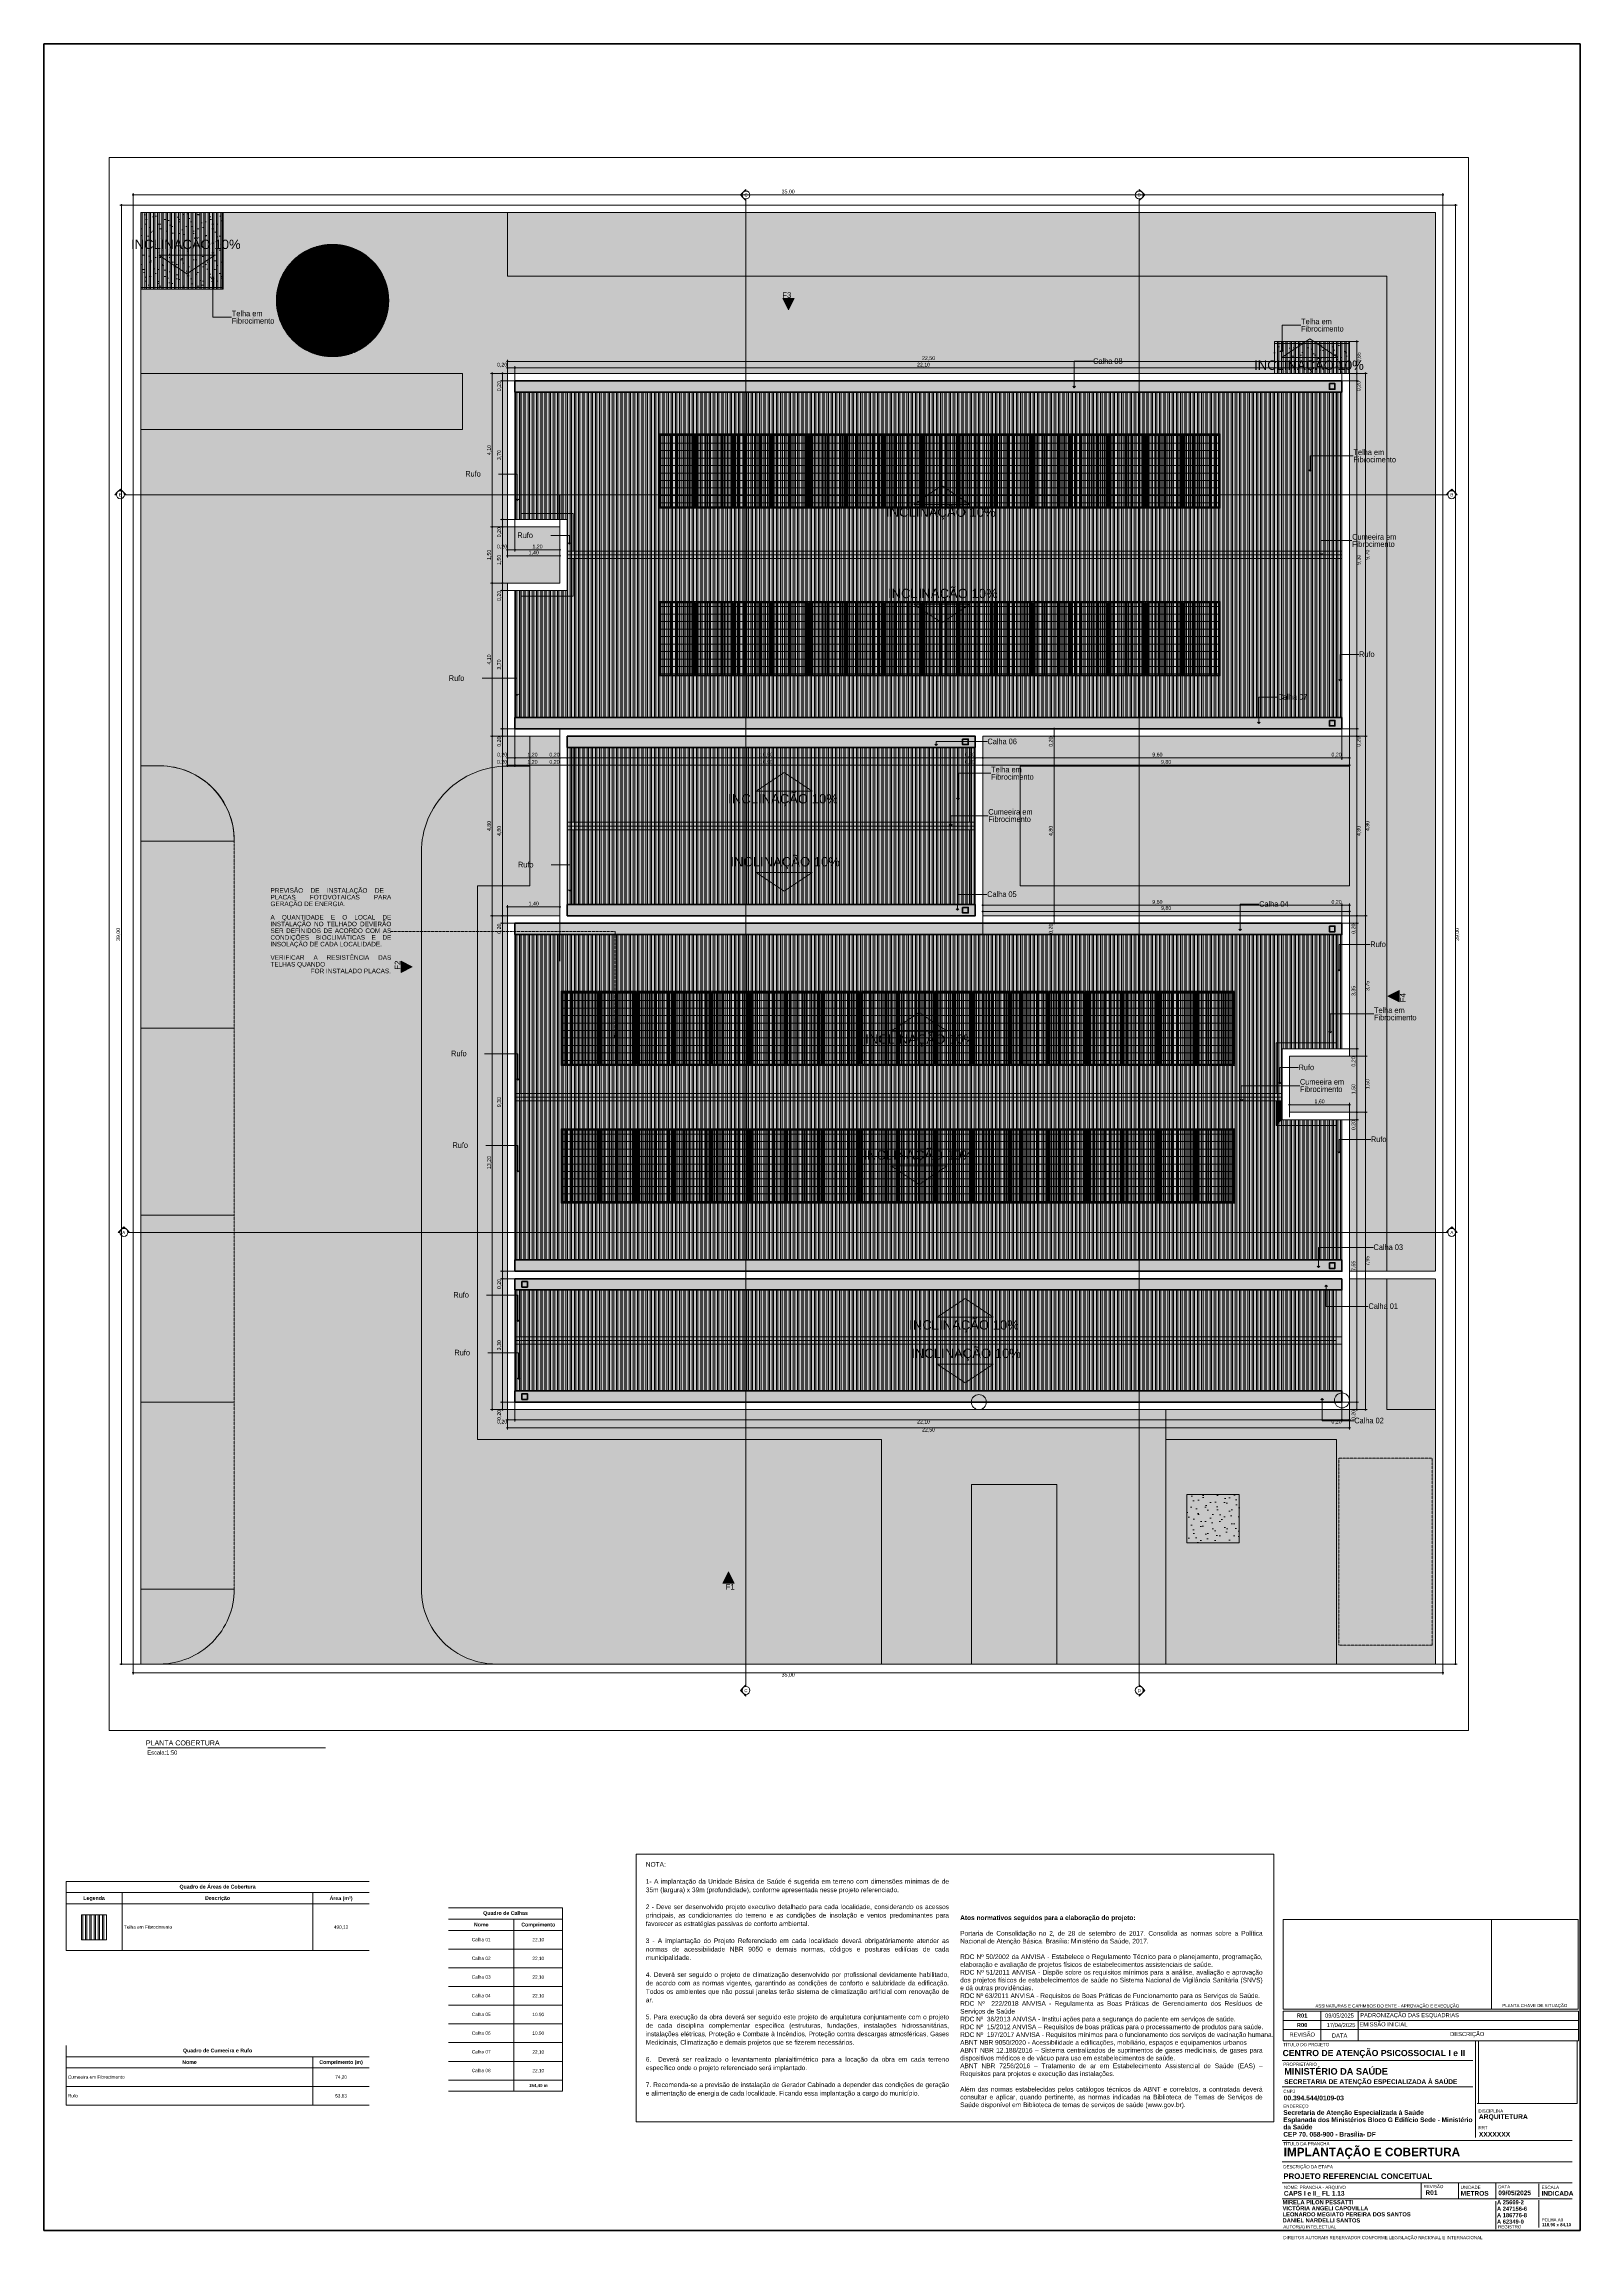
# Paper-space layout 'CAPS I e II_ FL 1.13 IMPLANTAÇÃO E COBERTURA' of a CAD drawing. Header units: metres, sheet in millimetres. Extents: x 10 to 831, y 5 to 1179.
# The model-space entities are those that its viewports show. They can reach past a viewport. Long polylines and large blocks are cut down to what shows.
import ezdxf
from ezdxf.enums import TextEntityAlignment as Align
from ezdxf.xclip import XClip

# ---------------------------------------------------------------- set-up
doc = ezdxf.new("R2010")
doc.units = ezdxf.units.M
doc.header["$MEASUREMENT"] = 0
doc.header["$XCLIPFRAME"] = 0
for name, pattern in [('Achse', [0.0023, 0, -0.0008, 0.0015, 0]), ('Dot & Dashed', [0.012, 0.01, -0.001, 0, -0.001]), ('Hidden Line', [0.003912, 0.002822, -0.00109]), ('Hidden Line (2)', [0.003912, 0.002822, -0.00109]), ('Wipeout_Contour', [1, 0, -1])]:
    doc.linetypes.add(name, pattern=pattern)
for name, color, linetype, lineweight, true_color in [('01_03 Quadro de Áreas de Cobertura_1_0_Caneta_No__13', 7, 'Continuous', 0, 0xaaaaaa), ('01_03 Quadro de Áreas de Cobertura_1_0_Caneta_No__9', 7, 'Continuous', 5, 0x020202), ('01_PLANTA COBERTURA_5_0_Caneta_No__28', 7, 'Continuous', 20, 0xd0311a), ('01_PLANTA COBERTURA_5_COBERTURA-LINHAS.EXEC_Caneta_No__9', 7, 'Continuous', 5, 0x020202), ('01_PLANTA COBERTURA_5_COTAS IMPLANTAÇÃO.EXEC_Caneta_No__25', 7, 'Continuous', 13, 0x982312), ('01_PLANTA COBERTURA_5_ESTRUTURA-COB.EST_Caneta_No__13', 7, 'Continuous', 0, 0xaaaaaa), ('01_PLANTA COBERTURA_5_ESTRUTURA-COB.EST_Caneta_No__19', 7, 'Continuous', 0, 0xe9e9e9), ('01_PLANTA COBERTURA_5_ESTRUTURA-COB.EST_Caneta_No__9', 7, 'Continuous', 5, 0x020202), ('01_PLANTA COBERTURA_5_LAJES.EST_Caneta_No__18', 7, 'Continuous', 0, 0xdfdfdf), ('01_PLANTA COBERTURA_5_LAJES.EST_Caneta_No__19', 7, 'Continuous', 0, 0xe9e9e9), ('01_PLANTA COBERTURA_5_LAJES.EST_Caneta_No__25', 7, 'Continuous', 13, 0x982312), ('01_PLANTA COBERTURA_5_LAJES.EST_Caneta_No__97', 7, 'Continuous', 5, 0x6b6b6b), ('01_PLANTA COBERTURA_5_PILARES.EST_Caneta_No__18', 7, 'Continuous', 0, 0xdfdfdf)]:
    doc.layers.add(name, color=color, linetype=linetype, lineweight=lineweight, true_color=true_color)
for name, color, linetype, lineweight in [('01_03 Quadro de Áreas de Cobertura_1_0_Caneta_No__241', 7, 'Continuous', 13), ('01_03 Quadro de Áreas de Cobertura_1_0_Caneta_No__4', 7, 'Continuous', 20), ('01_03 Quadro de Áreas de Cobertura_1_0_Caneta_No__5', 7, 'Continuous', 15), ('01_03 Quadro de Áreas de Cobertura_1_0_Caneta_No__6', 7, 'Continuous', 13), ('01_04 Quadro de Cumeeira e Rufo_2_0_Caneta_No__241', 7, 'Continuous', 13), ('01_04 Quadro de Cumeeira e Rufo_2_0_Caneta_No__4', 7, 'Continuous', 20), ('01_04 Quadro de Cumeeira e Rufo_2_0_Caneta_No__5', 7, 'Continuous', 15), ('01_04 Quadro de Cumeeira e Rufo_2_0_Caneta_No__6', 7, 'Continuous', 13), ('01_23 Quadro de Calhas_3_0_Caneta_No__1', 7, 'Continuous', 35), ('01_23 Quadro de Calhas_3_0_Caneta_No__241', 7, 'Continuous', 13), ('01_23 Quadro de Calhas_3_0_Caneta_No__4', 7, 'Continuous', 20), ('01_23 Quadro de Calhas_3_0_Caneta_No__5', 7, 'Continuous', 15), ('01_23 Quadro de Calhas_3_0_Caneta_No__6', 7, 'Continuous', 13), ('01_DET. 01 - FRONTÃO BANCADA DE PEDRA_4_0_Caneta_No__1', 7, 'Continuous', 35), ('01_PLANTA COBERTURA_5_0_Caneta_No__7', 7, 'Continuous', 13), ('01_PLANTA COBERTURA_5_COBERTURA-LINHAS.EXEC_Caneta_No__1', 7, 'Continuous', 35), ('01_PLANTA COBERTURA_5_COBERTURA-LINHAS.EXEC_Caneta_No__241', 7, 'Continuous', 13), ('01_PLANTA COBERTURA_5_COBERTURA-LINHAS.EXEC_Caneta_No__5', 7, 'Continuous', 15), ('01_PLANTA COBERTURA_5_ESTRUTURA-COB.EST_Caneta_No__1', 7, 'Continuous', 35), ('01_PLANTA COBERTURA_5_ESTRUTURA-COB.EST_Caneta_No__15', 9, 'Continuous', 0), ('01_PLANTA COBERTURA_5_ESTRUTURA-COB.EST_Caneta_No__241', 7, 'Continuous', 13), ('01_PLANTA COBERTURA_5_ESTRUTURA-COB.EST_Caneta_No__98', 7, 'Continuous', 0), ('01_PLANTA COBERTURA_5_LAJES.EST_Caneta_No__241', 7, 'Continuous', 13), ('01_PLANTA COBERTURA_5_LAJES.EST_Caneta_No__96', 252, 'Continuous', 0), ('01_PLANTA COBERTURA_5_LAJES.EST_Caneta_No__98', 7, 'Continuous', 0), ('01_PLANTA COBERTURA_5_LAJES.EST_Caneta_No__99', 7, 'Continuous', 20), ('01_PLANTA COBERTURA_5_PAREDE CONSTRUIR_Caneta_No__241', 7, 'Continuous', 13), ('01_PLANTA COBERTURA_5_PAREDE CONSTRUIR_Caneta_No__3', 7, 'Continuous', 25), ('01_PLANTA COBERTURA_5_PILARES.EST_Caneta_No__241', 7, 'Continuous', 13), ('01_PLANTA COBERTURA_5_PILARES.EST_Caneta_No__4', 7, 'Continuous', 20), ('01_PLANTA COBERTURA_5_TERRENO.ARQ_Caneta_No__241', 7, 'Continuous', 13), ('0_Caneta_No__1', 7, 'Continuous', 35), ('0_Caneta_No__241', 7, 'Continuous', 13), ('0_Caneta_No__8', 7, 'Continuous', 9)]:
    doc.layers.add(name, color=color, linetype=linetype, lineweight=lineweight)
for name, color, linetype in [('01_PLANTA COBERTURA_5_COBERTURA-LINHAS.EXEC', 7, 'Continuous'), ('01_PLANTA COBERTURA_5_ESTRUTURA-COB.EST', 7, 'Continuous'), ('01_PLANTA COBERTURA_5_LAJES.EST', 7, 'Continuous'), ('01_PLANTA COBERTURA_5_PAREDE CONSTRUIR', 7, 'Continuous'), ('01_PLANTA COBERTURA_5_TERRENO.ARQ', 7, 'Continuous'), ('VAGAS.ARQ', 7, 'Continuous')]:
    doc.layers.add(name, color=color, linetype=linetype)
doc.layers.add('NonPlottable_0', color=7, linetype='Continuous', plot=False)
doc.styles.add('GENERATED_STYLE_1', font='arial.ttf')
doc.styles.add('GENERATED_STYLE_2', font='ARIALN.TTF')
doc.styles.add('GENERATED_STYLE_3', font='arial.ttf')
picture_1 = doc.add_image_def('image1.png', size_in_pixel=(1394, 887))
pattern_1 = [(45, (0, 0.6), (-0.1909188, 0.1909188), [0, -0.18, 0, -0.27]), (110, (0.6, 0.6), (0.253717, 0.09234544), [0, -0.132, 0, -0.228])]
pattern_2 = [(90, (0, 0), (-0.1125, 0), []), (90, (-0.0375, 2e-18), (-0.1125, 0), [])]

# ---------------------------------------------------------------- blocks, each defined once
blk = doc.blocks.new('Drawing_1_1', base_point=(102.8, 178.1))
at = {"layer": '01_03 Quadro de Áreas de Cobertura_1_0_Caneta_No__13', "linetype": 'Continuous', "lineweight": 0, "ltscale": 1000, "true_color": 0xaaaaaa}
h = blk.add_hatch(dxfattribs=at)
h.set_pattern_fill('Telha_cobertura_02_0001', color=253, style=0, pattern_type=2)
h.set_pattern_definition([(90, (21.7578, 196.594), (-2.25, 0), []), (90, (21.0078, 196.594), (-2.25, 0), [])])
h.paths.add_polyline_path([(30.1, 178.8), (30.1, 165.4), (43.4, 165.4), (43.4, 178.8)])
at = {"layer": '01_03 Quadro de Áreas de Cobertura_1_0_Caneta_No__241', "color": 7, "linetype": 'Continuous', "lineweight": 13, "ltscale": 1000}
for p, q in [((21.8, 159.6), (21.8, 184.6)), ((51.8, 159.6), (51.8, 184.6)), ((153.8, 159.6), (153.8, 184.6)), ((183.8, 159.6), (183.8, 184.6)), ((21.8, 159.6), (51.8, 159.6)), ((51.8, 159.6), (153.8, 159.6)), ((153.8, 159.6), (183.8, 159.6))]:
    blk.add_line(p, q, dxfattribs=at)
at = {"layer": '01_03 Quadro de Áreas de Cobertura_1_0_Caneta_No__4', "color": 7, "linetype": 'Continuous', "lineweight": 20, "ltscale": 1000}
for p, q in [((21.8, 196.6), (183.8, 196.6)), ((21.8, 190.6), (21.8, 196.6)), ((21.8, 190.6), (183.8, 190.6)), ((21.8, 184.6), (21.8, 190.6)), ((51.8, 184.6), (51.8, 190.6)), ((153.8, 184.6), (153.8, 190.6)), ((183.8, 190.6), (183.8, 196.6)), ((183.8, 184.6), (183.8, 190.6)), ((21.8, 184.6), (51.8, 184.6)), ((51.8, 184.6), (153.8, 184.6)), ((153.8, 184.6), (183.8, 184.6))]:
    blk.add_line(p, q, dxfattribs=at)
at = {"layer": '01_03 Quadro de Áreas de Cobertura_1_0_Caneta_No__9', "color": 18, "linetype": 'Continuous', "lineweight": 5, "ltscale": 1000, "true_color": 0x020202}
for p, q in [((30.1, 178.8), (30.1, 165.4)), ((30.1, 178.8), (30.1, 165.4)), ((30.1, 178.8), (30.1, 165.4)), ((30.1, 178.8), (30.1, 165.4)), ((43.4, 178.8), (30.1, 178.8)), ((43.4, 165.4), (43.4, 178.8)), ((43.4, 165.4), (43.4, 178.8)), ((30.1, 165.4), (43.4, 165.4)), ((30.1, 165.4), (43.4, 165.4)), ((30.1, 165.4), (43.4, 165.4))]:
    blk.add_line(p, q, dxfattribs=at)
at = {"layer": '01_03 Quadro de Áreas de Cobertura_1_0_Caneta_No__5', "color": 7, "linetype": 'Continuous', "lineweight": 15, "char_height": 2, "attachment_point": 5, "style": 'GENERATED_STYLE_3'}
for s, insert in [('\\A1;{\\pqc;\\fArial|b1|i0|c0|p0;\\W1.000000;Legenda}', (36.8, 187.4)), ('\\A1;{\\pqc;\\fArial|b1|i0|c0|p0;\\W1.000000;Quadro de Áreas de Cobertura}', (102.8, 193.5)), ('\\A1;{\\pqc;\\fArial|b1|i0|c0|p0;\\W1.000000;Descrição}', (102.8, 187.4)), ('\\A1;{\\pqc;\\fArial|b1|i0|c0|p0;\\W1.000000;Área (m²)}', (168.8, 187.3))]:
    blk.add_mtext(s, dxfattribs=dict(at, insert=insert))
at = {"layer": '01_03 Quadro de Áreas de Cobertura_1_0_Caneta_No__6', "color": 7, "linetype": 'Continuous', "lineweight": 13, "char_height": 1.8, "style": 'GENERATED_STYLE_1'}
for s, insert, attachment_point in [('\\A1;{\\pql;\\fArial|b0|i0|c0|p0;\\W1.000000;Telha em Fibrocimento}', (52.8, 172.2), 4), ('\\A1;{\\pqc;\\fArial|b0|i0|c0|p0;\\W1.000000;490,12}', (168.8, 172), 5)]:
    blk.add_mtext(s, dxfattribs=dict(at, insert=insert, attachment_point=attachment_point))
blk = doc.blocks.new('Drawing_2_2', base_point=(102.8, 92.9))
at = {"layer": '01_04 Quadro de Cumeeira e Rufo_2_0_Caneta_No__241', "color": 7, "linetype": 'Continuous', "lineweight": 13, "ltscale": 1000}
for p, q in [((21.8, 86.9), (21.8, 96.9)), ((153.8, 86.9), (153.8, 96.9)), ((183.8, 86.9), (183.8, 96.9)), ((21.8, 86.9), (153.8, 86.9)), ((21.8, 76.9), (21.8, 86.9)), ((153.8, 86.9), (183.8, 86.9)), ((153.8, 76.9), (153.8, 86.9)), ((183.8, 76.9), (183.8, 86.9)), ((21.8, 76.9), (153.8, 76.9)), ((153.8, 76.9), (183.8, 76.9))]:
    blk.add_line(p, q, dxfattribs=at)
at = {"layer": '01_04 Quadro de Cumeeira e Rufo_2_0_Caneta_No__4', "color": 7, "linetype": 'Continuous', "lineweight": 20, "ltscale": 1000}
for p, q in [((21.8, 108.9), (183.8, 108.9)), ((21.8, 102.9), (21.8, 108.9)), ((183.8, 102.9), (183.8, 108.9)), ((21.8, 102.9), (183.8, 102.9)), ((21.8, 96.9), (21.8, 102.9)), ((21.8, 96.9), (153.8, 96.9)), ((153.8, 96.9), (153.8, 102.9)), ((153.8, 96.9), (183.8, 96.9)), ((183.8, 96.9), (183.8, 102.9))]:
    blk.add_line(p, q, dxfattribs=at)
at = {"layer": '01_04 Quadro de Cumeeira e Rufo_2_0_Caneta_No__5', "color": 7, "linetype": 'Continuous', "lineweight": 15, "char_height": 2, "attachment_point": 5, "style": 'GENERATED_STYLE_3'}
for s, insert in [('\\A1;{\\pqc;\\fArial|b1|i0|c0|p0;\\W1.000000;Quadro de Cumeeira e Rufo }', (102.8, 105.9)), ('\\A1;{\\pqc;\\fArial|b1|i0|c0|p0;\\W1.000000;Nome}', (87.8, 100)), ('\\A1;{\\pqc;\\fArial|b1|i0|c0|p0;\\W1.000000;Comprimento (m)}', (168.8, 99.7))]:
    blk.add_mtext(s, dxfattribs=dict(at, insert=insert))
at = {"layer": '01_04 Quadro de Cumeeira e Rufo_2_0_Caneta_No__6', "color": 7, "linetype": 'Continuous', "lineweight": 13, "char_height": 1.8, "style": 'GENERATED_STYLE_1'}
for s, insert, attachment_point in [('\\A1;{\\pql;\\fArial|b0|i0|c0|p0;\\W1.000000;Cumeeira em Fibrocimento}', (22.8, 92), 4), ('\\A1;{\\pql;\\fArial|b0|i0|c0|p0;\\W1.000000;Rufo}', (22.8, 82), 4), ('\\A1;{\\pqc;\\fArial|b0|i0|c0|p0;\\W1.000000;74,20}', (168.8, 91.8), 5), ('\\A1;{\\pqc;\\fArial|b0|i0|c0|p0;\\W1.000000;53,63}', (168.8, 81.8), 5)]:
    blk.add_mtext(s, dxfattribs=dict(at, insert=insert, attachment_point=attachment_point))
blk = doc.blocks.new('Drawing_3_3', base_point=(256.7, 128))
at = {"layer": '01_23 Quadro de Calhas_3_0_Caneta_No__241', "color": 7, "linetype": 'Continuous', "lineweight": 13, "ltscale": 1000}
for p, q in [((226.2, 160.4), (226.2, 170.4)), ((261.2, 160.4), (261.2, 170.4)), ((287.2, 160.4), (287.2, 170.4)), ((226.2, 160.4), (261.2, 160.4)), ((226.2, 150.4), (226.2, 160.4)), ((261.2, 160.4), (287.2, 160.4)), ((261.2, 150.4), (261.2, 160.4)), ((287.2, 150.4), (287.2, 160.4)), ((226.2, 150.4), (261.2, 150.4)), ((226.2, 140.4), (226.2, 150.4)), ((261.2, 150.4), (287.2, 150.4)), ((261.2, 140.4), (261.2, 150.4)), ((287.2, 140.4), (287.2, 150.4)), ((226.2, 140.4), (261.2, 140.4)), ((226.2, 130.4), (226.2, 140.4)), ((226.2, 130.4), (261.2, 130.4)), ((226.2, 120.4), (226.2, 130.4)), ((261.2, 140.4), (287.2, 140.4)), ((261.2, 130.4), (261.2, 140.4)), ((261.2, 130.4), (287.2, 130.4)), ((261.2, 120.4), (261.2, 130.4)), ((287.2, 130.4), (287.2, 140.4)), ((287.2, 120.4), (287.2, 130.4)), ((226.2, 120.4), (261.2, 120.4)), ((226.2, 110.4), (226.2, 120.4)), ((261.2, 120.4), (287.2, 120.4)), ((261.2, 110.4), (261.2, 120.4)), ((287.2, 110.4), (287.2, 120.4)), ((226.2, 110.4), (261.2, 110.4)), ((226.2, 100.4), (226.2, 110.4)), ((261.2, 110.4), (287.2, 110.4)), ((261.2, 100.4), (261.2, 110.4)), ((287.2, 100.4), (287.2, 110.4)), ((226.2, 100.4), (261.2, 100.4)), ((226.2, 90.4), (226.2, 100.4)), ((261.2, 100.4), (287.2, 100.4)), ((261.2, 90.4), (261.2, 100.4)), ((287.2, 90.4), (287.2, 100.4)), ((226.2, 90.4), (261.2, 90.4)), ((226.2, 84.4), (226.2, 90.4)), ((226.2, 84.4), (261.2, 84.4)), ((261.2, 90.4), (287.2, 90.4)), ((261.2, 84.4), (261.2, 90.4)), ((261.2, 84.4), (287.2, 84.4)), ((287.2, 84.4), (287.2, 90.4))]:
    blk.add_line(p, q, dxfattribs=at)
at = {"layer": '01_23 Quadro de Calhas_3_0_Caneta_No__4', "color": 7, "linetype": 'Continuous', "lineweight": 20, "ltscale": 1000}
for p, q in [((226.2, 182.4), (287.2, 182.4)), ((226.2, 176.4), (226.2, 182.4)), ((226.2, 176.4), (287.2, 176.4)), ((226.2, 170.4), (226.2, 176.4)), ((261.2, 170.4), (261.2, 176.4)), ((287.2, 176.4), (287.2, 182.4)), ((287.2, 170.4), (287.2, 176.4)), ((226.2, 170.4), (261.2, 170.4)), ((261.2, 170.4), (287.2, 170.4))]:
    blk.add_line(p, q, dxfattribs=at)
at = {"layer": '01_23 Quadro de Calhas_3_0_Caneta_No__1', "color": 7, "linetype": 'Continuous', "lineweight": 35, "insert": (274.2, 87.3), "char_height": 1.7, "attachment_point": 5, "style": 'GENERATED_STYLE_3'}
blk.add_mtext('\\A1;{\\pqc;\\fArial|b1|i0|c0|p0;\\W1.000000;154,40 m}', dxfattribs=at)
at = {"layer": '01_23 Quadro de Calhas_3_0_Caneta_No__5', "color": 7, "linetype": 'Continuous', "lineweight": 15, "char_height": 2, "attachment_point": 5, "style": 'GENERATED_STYLE_3'}
for s, insert in [('\\A1;{\\pqc;\\fArial|b1|i0|c0|p0;\\W1.000000;Quadro de Calhas}', (256.7, 179.4)), ('\\A1;{\\pqc;\\fArial|b1|i0|c0|p0;\\W1.000000;Nome}', (243.7, 173.5)), ('\\A1;{\\pqc;\\fArial|b1|i0|c0|p0;\\W1.000000;Comprimento}', (274.2, 173.2))]:
    blk.add_mtext(s, dxfattribs=dict(at, insert=insert))
at = {"layer": '01_23 Quadro de Calhas_3_0_Caneta_No__6', "color": 7, "linetype": 'Continuous', "lineweight": 13, "char_height": 1.8, "attachment_point": 5, "style": 'GENERATED_STYLE_1'}
for s, insert in [('\\A1;{\\pqc;\\fArial|b0|i0|c0|p0;\\W1.000000;Calha 01}', (243.7, 165.5)), ('\\A1;{\\pqc;\\fArial|b0|i0|c0|p0;\\W1.000000;22,10}', (274.2, 165.3)), ('\\A1;{\\pqc;\\fArial|b0|i0|c0|p0;\\W1.000000;Calha 02}', (243.7, 155.5)), ('\\A1;{\\pqc;\\fArial|b0|i0|c0|p0;\\W1.000000;22,10}', (274.2, 155.3)), ('\\A1;{\\pqc;\\fArial|b0|i0|c0|p0;\\W1.000000;Calha 03}', (243.7, 145.5)), ('\\A1;{\\pqc;\\fArial|b0|i0|c0|p0;\\W1.000000;22,10}', (274.2, 145.3)), ('\\A1;{\\pqc;\\fArial|b0|i0|c0|p0;\\W1.000000;Calha 04}', (243.7, 135.5)), ('\\A1;{\\pqc;\\fArial|b0|i0|c0|p0;\\W1.000000;22,10}', (274.2, 135.3)), ('\\A1;{\\pqc;\\fArial|b0|i0|c0|p0;\\W1.000000;Calha 05}', (243.7, 125.5)), ('\\A1;{\\pqc;\\fArial|b0|i0|c0|p0;\\W1.000000;10,90}', (274.2, 125.3)), ('\\A1;{\\pqc;\\fArial|b0|i0|c0|p0;\\W1.000000;Calha 06}', (243.7, 115.5)), ('\\A1;{\\pqc;\\fArial|b0|i0|c0|p0;\\W1.000000;Calha 07}', (243.7, 105.5)), ('\\A1;{\\pqc;\\fArial|b0|i0|c0|p0;\\W1.000000;22,10}', (274.2, 105.3)), ('\\A1;{\\pqc;\\fArial|b0|i0|c0|p0;\\W1.000000;10,90}', (274.2, 115.3)), ('\\A1;{\\pqc;\\fArial|b0|i0|c0|p0;\\W1.000000;Calha 08}', (243.7, 95.5)), ('\\A1;{\\pqc;\\fArial|b0|i0|c0|p0;\\W1.000000;22,10}', (274.2, 95.3))]:
    blk.add_mtext(s, dxfattribs=dict(at, insert=insert))
blk = doc.blocks.new('Built-in Drawing Title[1]', base_point=(65.5, 277.3))
at = {"layer": '0_Caneta_No__241', "color": 7, "linetype": 'Continuous', "lineweight": 13, "ltscale": 1000}
blk.add_line((65.5, 268), (160.5, 268), dxfattribs=at)
at = {"layer": '0_Caneta_No__241', "color": 7, "lineweight": 13, "style": 'GENERATED_STYLE_3'}
blk.add_attdef('AC_DrawingName', text='', height=2.7, dxfattribs=at).set_placement((84.2, 272), align=Align.TOP_CENTER)
at = {"layer": '0_Caneta_No__241', "color": 7, "lineweight": 13, "style": 'GENERATED_STYLE_1'}
blk.add_attdef('AC_DrawingScale', text='', height=2.2, dxfattribs=at).set_placement((81.3, 266.6), align=Align.TOP_RIGHT)

msp = doc.modelspace()

# ---------------------------------------------------------------- hatches: boundary and pattern name
at = {"layer": '01_PLANTA COBERTURA_5_COBERTURA-LINHAS.EXEC', "linetype": 'Continuous', "lineweight": 0, "true_color": 0x000000}
msp.add_hatch(color=18, dxfattribs=at).paths.add_polyline_path([(-63.663, -50.318), (-63.661, -50.327), (-63.655, -50.335), (-63.647, -50.341), (-63.638, -50.343), (-63.628, -50.341), (-63.62, -50.335), (-63.614, -50.327), (-63.613, -50.318), (-63.614, -50.308), (-63.62, -50.3), (-63.628, -50.294), (-63.638, -50.293), (-63.647, -50.294), (-63.655, -50.3), (-63.661, -50.308)])
at = {"layer": '01_PLANTA COBERTURA_5_COTAS IMPLANTAÇÃO.EXEC_Caneta_No__25', "linetype": 'Continuous', "lineweight": 13, "true_color": 0x982312}
for points in [[(-76.842, -28.102), (-76.841, -28.106), (-76.838, -28.11), (-76.834, -28.113), (-76.829, -28.114), (-76.825, -28.113), (-76.82, -28.11), (-76.818, -28.106), (-76.817, -28.102), (-76.818, -28.097), (-76.82, -28.093), (-76.825, -28.09), (-76.829, -28.089), (-76.834, -28.09), (-76.838, -28.093), (-76.841, -28.097)], [(-41.196, -28.102), (-41.195, -28.106), (-41.192, -28.11), (-41.188, -28.113), (-41.183, -28.114), (-41.179, -28.113), (-41.174, -28.11), (-41.172, -28.106), (-41.171, -28.102), (-41.172, -28.097), (-41.174, -28.093), (-41.179, -28.09), (-41.183, -28.089), (-41.188, -28.09), (-41.192, -28.093), (-41.195, -28.097)], [(-66.527, -32.281), (-66.526, -32.286), (-66.523, -32.29), (-66.519, -32.293), (-66.514, -32.294), (-66.509, -32.293), (-66.505, -32.29), (-66.502, -32.286), (-66.502, -32.281), (-66.502, -32.276), (-66.505, -32.272), (-66.509, -32.27), (-66.514, -32.269), (-66.519, -32.27), (-66.523, -32.272), (-66.526, -32.276)], [(-44.027, -32.281), (-44.026, -32.286), (-44.023, -32.29), (-44.019, -32.293), (-44.014, -32.294), (-44.009, -32.293), (-44.005, -32.29), (-44.002, -32.286), (-44.002, -32.281), (-44.002, -32.276), (-44.005, -32.272), (-44.009, -32.27), (-44.014, -32.269), (-44.019, -32.27), (-44.023, -32.272), (-44.026, -32.276)], [(-43.831, -31.75), (-43.83, -31.755), (-43.828, -31.759), (-43.824, -31.762), (-43.819, -31.763), (-43.814, -31.762), (-43.81, -31.759), (-43.807, -31.755), (-43.806, -31.75), (-43.807, -31.745), (-43.81, -31.741), (-43.814, -31.739), (-43.819, -31.738), (-43.824, -31.739), (-43.828, -31.741), (-43.83, -31.745)], [(-66.931, -32.6), (-66.93, -32.604), (-66.927, -32.609), (-66.923, -32.611), (-66.918, -32.612), (-66.913, -32.611), (-66.909, -32.609), (-66.907, -32.604), (-66.906, -32.6), (-66.907, -32.595), (-66.909, -32.591), (-66.913, -32.588), (-66.918, -32.587), (-66.923, -32.588), (-66.927, -32.591), (-66.93, -32.595)], [(-43.596, -32.6), (-43.596, -32.604), (-43.593, -32.609), (-43.589, -32.611), (-43.584, -32.612), (-43.579, -32.611), (-43.575, -32.609), (-43.572, -32.604), (-43.571, -32.6), (-43.572, -32.595), (-43.575, -32.591), (-43.579, -32.588), (-43.584, -32.587), (-43.589, -32.588), (-43.593, -32.591), (-43.596, -32.595)], [(-66.931, -36.704), (-66.93, -36.709), (-66.927, -36.713), (-66.923, -36.715), (-66.918, -36.716), (-66.913, -36.715), (-66.909, -36.713), (-66.907, -36.709), (-66.906, -36.704), (-66.907, -36.699), (-66.909, -36.695), (-66.913, -36.692), (-66.918, -36.691), (-66.923, -36.692), (-66.927, -36.695), (-66.93, -36.699)], [(-66.527, -37.317), (-66.526, -37.322), (-66.523, -37.326), (-66.519, -37.329), (-66.514, -37.33), (-66.509, -37.329), (-66.505, -37.326), (-66.502, -37.322), (-66.502, -37.317), (-66.502, -37.313), (-66.505, -37.309), (-66.509, -37.306), (-66.514, -37.305), (-66.519, -37.306), (-66.523, -37.309), (-66.526, -37.313)], [(-66.527, -37.478), (-66.526, -37.483), (-66.523, -37.487), (-66.519, -37.489), (-66.514, -37.49), (-66.509, -37.489), (-66.505, -37.487), (-66.502, -37.483), (-66.502, -37.478), (-66.502, -37.473), (-66.505, -37.469), (-66.509, -37.466), (-66.514, -37.465), (-66.519, -37.466), (-66.523, -37.469), (-66.526, -37.473)], [(-66.327, -37.317), (-66.326, -37.322), (-66.323, -37.326), (-66.319, -37.329), (-66.314, -37.33), (-66.309, -37.329), (-66.305, -37.326), (-66.302, -37.322), (-66.302, -37.317), (-66.302, -37.313), (-66.305, -37.309), (-66.309, -37.306), (-66.314, -37.305), (-66.319, -37.306), (-66.323, -37.309), (-66.326, -37.313)], [(-66.931, -38.204), (-66.93, -38.208), (-66.927, -38.213), (-66.923, -38.215), (-66.918, -38.216), (-66.913, -38.215), (-66.909, -38.213), (-66.907, -38.208), (-66.906, -38.204), (-66.907, -38.199), (-66.909, -38.195), (-66.913, -38.192), (-66.918, -38.191), (-66.923, -38.192), (-66.927, -38.195), (-66.93, -38.199)], [(-66.931, -42.3), (-66.93, -42.305), (-66.927, -42.309), (-66.923, -42.312), (-66.918, -42.313), (-66.913, -42.312), (-66.909, -42.309), (-66.907, -42.305), (-66.906, -42.3), (-66.907, -42.295), (-66.909, -42.291), (-66.913, -42.289), (-66.918, -42.288), (-66.923, -42.289), (-66.927, -42.291), (-66.93, -42.295)], [(-43.596, -42.3), (-43.596, -42.305), (-43.593, -42.309), (-43.589, -42.312), (-43.584, -42.313), (-43.579, -42.312), (-43.575, -42.309), (-43.572, -42.305), (-43.571, -42.3), (-43.572, -42.295), (-43.575, -42.291), (-43.579, -42.289), (-43.584, -42.288), (-43.589, -42.289), (-43.593, -42.291), (-43.596, -42.295)], [(-66.527, -42.88), (-66.526, -42.885), (-66.523, -42.889), (-66.519, -42.892), (-66.514, -42.892), (-66.509, -42.892), (-66.505, -42.889), (-66.502, -42.885), (-66.502, -42.88), (-66.502, -42.875), (-66.505, -42.871), (-66.509, -42.868), (-66.514, -42.867), (-66.519, -42.868), (-66.523, -42.871), (-66.526, -42.875)], [(-66.527, -43.074), (-66.526, -43.078), (-66.523, -43.083), (-66.519, -43.085), (-66.514, -43.086), (-66.509, -43.085), (-66.505, -43.083), (-66.502, -43.078), (-66.502, -43.074), (-66.502, -43.069), (-66.505, -43.065), (-66.509, -43.062), (-66.514, -43.061), (-66.519, -43.062), (-66.523, -43.065), (-66.526, -43.069)], [(-66.327, -42.88), (-66.326, -42.885), (-66.323, -42.889), (-66.319, -42.892), (-66.314, -42.892), (-66.309, -42.892), (-66.305, -42.889), (-66.302, -42.885), (-66.302, -42.88), (-66.302, -42.875), (-66.305, -42.871), (-66.309, -42.868), (-66.314, -42.867), (-66.319, -42.868), (-66.323, -42.871), (-66.326, -42.875)], [(-66.327, -43.074), (-66.326, -43.078), (-66.323, -43.083), (-66.319, -43.085), (-66.314, -43.086), (-66.309, -43.085), (-66.305, -43.083), (-66.302, -43.078), (-66.302, -43.074), (-66.302, -43.069), (-66.305, -43.065), (-66.309, -43.062), (-66.314, -43.061), (-66.319, -43.062), (-66.323, -43.065), (-66.326, -43.069)], [(-44.227, -42.88), (-44.226, -42.885), (-44.223, -42.889), (-44.219, -42.892), (-44.214, -42.892), (-44.209, -42.892), (-44.205, -42.889), (-44.202, -42.885), (-44.202, -42.88), (-44.202, -42.875), (-44.205, -42.871), (-44.209, -42.868), (-44.214, -42.867), (-44.219, -42.868), (-44.223, -42.871), (-44.226, -42.875)], [(-44.027, -42.88), (-44.026, -42.885), (-44.023, -42.889), (-44.019, -42.892), (-44.014, -42.892), (-44.009, -42.892), (-44.005, -42.889), (-44.002, -42.885), (-44.002, -42.88), (-44.002, -42.875), (-44.005, -42.871), (-44.009, -42.868), (-44.014, -42.867), (-44.019, -42.868), (-44.023, -42.871), (-44.026, -42.875)], [(-44.027, -43.074), (-44.026, -43.078), (-44.023, -43.083), (-44.019, -43.085), (-44.014, -43.086), (-44.009, -43.085), (-44.005, -43.083), (-44.002, -43.078), (-44.002, -43.074), (-44.002, -43.069), (-44.005, -43.065), (-44.009, -43.062), (-44.014, -43.061), (-44.019, -43.062), (-44.023, -43.065), (-44.026, -43.069)], [(-66.931, -47.1), (-66.93, -47.105), (-66.927, -47.109), (-66.923, -47.112), (-66.918, -47.113), (-66.913, -47.112), (-66.909, -47.109), (-66.907, -47.105), (-66.906, -47.1), (-66.907, -47.095), (-66.909, -47.091), (-66.913, -47.089), (-66.918, -47.088), (-66.923, -47.089), (-66.927, -47.091), (-66.93, -47.095)], [(-43.596, -47.1), (-43.596, -47.105), (-43.593, -47.109), (-43.589, -47.112), (-43.584, -47.113), (-43.579, -47.112), (-43.575, -47.109), (-43.572, -47.105), (-43.571, -47.1), (-43.572, -47.095), (-43.575, -47.091), (-43.579, -47.089), (-43.584, -47.088), (-43.589, -47.089), (-43.593, -47.091), (-43.596, -47.095)], [(-43.596, -50.852), (-43.596, -50.856), (-43.593, -50.86), (-43.589, -50.863), (-43.584, -50.864), (-43.579, -50.863), (-43.575, -50.86), (-43.572, -50.856), (-43.571, -50.852), (-43.572, -50.847), (-43.575, -50.843), (-43.579, -50.84), (-43.584, -50.839), (-43.589, -50.84), (-43.593, -50.843), (-43.596, -50.847)], [(-43.596, -52.351), (-43.596, -52.355), (-43.593, -52.359), (-43.589, -52.362), (-43.584, -52.363), (-43.579, -52.362), (-43.575, -52.359), (-43.572, -52.355), (-43.571, -52.351), (-43.572, -52.346), (-43.575, -52.342), (-43.579, -52.339), (-43.584, -52.338), (-43.589, -52.339), (-43.593, -52.342), (-43.596, -52.346)], [(-66.931, -60.301), (-66.93, -60.305), (-66.927, -60.309), (-66.923, -60.312), (-66.918, -60.313), (-66.913, -60.312), (-66.909, -60.309), (-66.907, -60.305), (-66.906, -60.301), (-66.907, -60.296), (-66.909, -60.292), (-66.913, -60.289), (-66.918, -60.288), (-66.923, -60.289), (-66.927, -60.292), (-66.93, -60.296)], [(-43.596, -60.301), (-43.596, -60.305), (-43.593, -60.309), (-43.589, -60.312), (-43.584, -60.313), (-43.579, -60.312), (-43.575, -60.309), (-43.572, -60.305), (-43.571, -60.301), (-43.572, -60.296), (-43.575, -60.292), (-43.579, -60.289), (-43.584, -60.288), (-43.589, -60.289), (-43.593, -60.292), (-43.596, -60.296)], [(-66.527, -60.785), (-66.526, -60.79), (-66.523, -60.794), (-66.519, -60.797), (-66.514, -60.798), (-66.509, -60.797), (-66.505, -60.794), (-66.502, -60.79), (-66.502, -60.785), (-66.502, -60.781), (-66.505, -60.777), (-66.509, -60.774), (-66.514, -60.773), (-66.519, -60.774), (-66.523, -60.777), (-66.526, -60.781)], [(-44.027, -60.785), (-44.026, -60.79), (-44.023, -60.794), (-44.019, -60.797), (-44.014, -60.798), (-44.009, -60.797), (-44.005, -60.794), (-44.002, -60.79), (-44.002, -60.785), (-44.002, -60.781), (-44.005, -60.777), (-44.009, -60.774), (-44.014, -60.773), (-44.019, -60.774), (-44.023, -60.777), (-44.026, -60.781)], [(-76.842, -67.102), (-76.841, -67.106), (-76.838, -67.11), (-76.834, -67.113), (-76.829, -67.114), (-76.825, -67.113), (-76.82, -67.11), (-76.818, -67.106), (-76.817, -67.102), (-76.818, -67.097), (-76.82, -67.093), (-76.825, -67.09), (-76.829, -67.089), (-76.834, -67.09), (-76.838, -67.093), (-76.841, -67.097)], [(-41.196, -67.102), (-41.195, -67.106), (-41.192, -67.11), (-41.188, -67.113), (-41.183, -67.114), (-41.179, -67.113), (-41.174, -67.11), (-41.172, -67.106), (-41.171, -67.102), (-41.172, -67.097), (-41.174, -67.093), (-41.179, -67.09), (-41.183, -67.089), (-41.188, -67.09), (-41.192, -67.093), (-41.195, -67.097)]]:
    msp.add_hatch(color=24, dxfattribs=at).paths.add_polyline_path(points)
at = {"layer": '01_PLANTA COBERTURA_5_ESTRUTURA-COB.EST_Caneta_No__15', "linetype": 'Continuous', "lineweight": 0}
for points in [[(-75.833, -29.436), (-75.083, -29.936), (-74.333, -29.436)], [(-44.319, -32.174), (-45.069, -31.674), (-45.819, -32.174)], [(-54.155, -36.101), (-54.905, -35.601), (-55.655, -36.101)], [(-54.155, -38.77), (-55.655, -38.77), (-54.905, -39.27)], [(-58.371, -43.765), (-59.121, -43.265), (-59.871, -43.765)], [(-58.371, -45.941), (-59.871, -45.941), (-59.121, -46.441)], [(-56.261, -50.188), (-54.761, -50.188), (-55.511, -49.688)], [(-56.261, -53.78), (-55.511, -54.28), (-54.761, -53.78)], [(-53.534, -57.829), (-54.284, -57.329), (-55.034, -57.829)], [(-53.534, -59.082), (-55.034, -59.082), (-54.284, -59.582)]]:
    msp.add_hatch(color=9, dxfattribs=at).paths.add_polyline_path(points)
at = {"layer": '01_PLANTA COBERTURA_5_LAJES.EST', "linetype": 'Continuous', "lineweight": 0, "true_color": 0x000000}
for points in [[(-60.139, -27.681), (-60.214, -27.756, -0.198912), (-60.139, -27.725)], [(-49.631, -27.681), (-49.631, -27.725, -0.198912), (-49.556, -27.756)], [(-77.006, -35.845), (-76.962, -35.845, -0.198912), (-76.931, -35.77)], [(-41.131, -35.845), (-41.206, -35.77, -0.198912), (-41.175, -35.845)], [(-76.913, -55.564), (-76.869, -55.564, -0.198912), (-76.838, -55.489)], [(-41.131, -55.564), (-41.206, -55.489, -0.198912), (-41.175, -55.564)], [(-60.214, -67.882, -0.414214), (-60.214, -67.732), (-60.289, -67.807)], [(-60.139, -67.657), (-60.214, -67.732, -0.198912), (-60.139, -67.7)], [(-60.139, -67.957), (-60.139, -67.913, -0.198912), (-60.214, -67.882)], [(-49.631, -67.657), (-49.631, -67.7, -0.198912), (-49.556, -67.732)], [(-49.631, -67.957), (-49.556, -67.882, -0.198912), (-49.631, -67.913)], [(-49.556, -67.882), (-49.481, -67.807), (-49.556, -67.732, -0.414214)]]:
    msp.add_hatch(color=18, dxfattribs=at).paths.add_polyline_path(points)
at = {"layer": '01_PLANTA COBERTURA_5_LAJES.EST_Caneta_No__18', "linetype": 'Continuous', "lineweight": 0, "true_color": 0xdfdfdf}
h = msp.add_hatch(dxfattribs=at)
h.set_pattern_fill('Piso_Externo__0005', color=254, style=0, pattern_type=2)
h.set_pattern_definition(pattern_1)
h.paths.add_polyline_path([(-76.514, -65.102), (-73.814, -65.102, -0.414214), (-75.814, -67.102), (-66.814, -67.102, -0.414214), (-68.814, -65.102), (-68.814, -62.301), (-68.814, -45.4, -0.414214), (-66.514, -43.1), (-65.914, -43.1), (-65.914, -42.3), (-66.514, -42.3), (-66.514, -38.204), (-65.114, -38.204), (-65.114, -36.704), (-66.514, -36.704), (-66.514, -32.6), (-65.114, -32.6), (-56.714, -32.6), (-53.814, -32.6), (-44.014, -32.6), (-44.014, -42.3), (-53.814, -42.3), (-53.814, -47.1), (-44.014, -47.1), (-44.014, -50.852), (-45.614, -50.852), (-45.614, -52.351), (-44.014, -52.351), (-44.014, -60.301), (-48.916, -60.301), (-48.916, -61.101), (-44.361, -61.101), (-44.361, -67.102), (-44.014, -67.102), (-41.514, -67.102), (-41.514, -28.102), (-41.714, -28.102), (-41.714, -60.301), (-43.014, -60.301), (-43.014, -30.002), (-66.514, -30.002), (-66.514, -28.102), (-76.514, -28.102)])
h.paths.add_polyline_path([(-73.814, -45.102), (-76.314, -45.102), (-76.314, -43.089), (-75.798, -43.091, -0.414214), (-73.814, -45.088)], flags=0)
h.paths.add_polyline_path([(-73.814, -45.585, -0.009328), (-73.814, -45.66)], flags=0)
h.paths.add_polyline_path([(-52.814, -46.3), (-52.814, -43.1), (-44.014, -43.1), (-44.014, -46.3)], flags=0)
h.paths.add_polyline_path([(-67.714, -34.1), (-76.314, -34.1), (-76.314, -32.6), (-67.714, -32.6)], flags=0)
h = msp.add_hatch(dxfattribs=at)
h.set_pattern_fill('Piso_Externo__0005', color=254, style=0, pattern_type=2)
h.set_pattern_definition(pattern_1)
h.paths.add_polyline_path([(-76.314, -30.302), (-74.114, -30.302), (-74.114, -28.302), (-76.314, -28.302)])
h = msp.add_hatch(dxfattribs=at)
h.set_pattern_fill('Piso_Externo__0005', color=254, style=0, pattern_type=2)
h.set_pattern_definition(pattern_1)
h.paths.add_polyline_path([(-46.014, -32.6), (-44.014, -32.6), (-44.014, -31.8), (-46.014, -31.8)])
h = msp.add_hatch(dxfattribs=at)
h.set_pattern_fill('Piso_Externo__0005', color=254, style=0, pattern_type=2)
h.set_pattern_definition(pattern_1)
h.paths.add_polyline_path([(-66.514, -46.3), (-67.314, -46.3), (-67.314, -61.101), (-56.514, -61.101), (-56.514, -67.102), (-54.116, -67.102), (-54.116, -62.301), (-51.833, -62.301), (-51.833, -67.102), (-48.916, -67.102), (-48.916, -65.801), (-48.916, -60.301), (-56.514, -60.301), (-66.514, -60.301), (-66.514, -47.1), (-65.114, -47.1), (-65.114, -46.3), (-65.114, -42.3), (-65.914, -42.3), (-65.914, -43.1), (-65.914, -46.3)])
h = msp.add_hatch(dxfattribs=at)
h.set_pattern_fill('Piso_Externo__0005', color=254, style=0, pattern_type=2)
h.set_pattern_definition(pattern_1)
h.paths.add_polyline_path([(-48.36, -63.86), (-46.96, -63.86), (-46.96, -62.569), (-48.36, -62.569)])
at = {"layer": '01_PLANTA COBERTURA_5_LAJES.EST_Caneta_No__19', "linetype": 'Continuous', "lineweight": 0, "true_color": 0xefefef}
msp.add_hatch(color=7, dxfattribs=at).paths.add_polyline_path([(-64.914, -47.3), (-66.314, -47.3), (-66.314, -60.101), (-56.514, -60.101), (-44.214, -60.101), (-44.214, -56.801), (-44.214, -52.552), (-45.814, -52.552), (-45.814, -50.652), (-44.214, -50.652), (-44.214, -47.3), (-45.814, -47.3), (-54.014, -47.3), (-54.014, -42.1), (-44.214, -42.1), (-44.214, -32.8), (-54.014, -32.8), (-56.514, -32.8), (-56.714, -32.8), (-64.914, -32.8), (-66.314, -32.8), (-66.314, -36.504), (-64.914, -36.504), (-64.914, -38.404), (-66.314, -38.404), (-66.314, -42.1), (-64.914, -42.1)])
at = {"layer": '01_PLANTA COBERTURA_5_LAJES.EST_Caneta_No__25', "linetype": 'Continuous', "lineweight": 13, "true_color": 0x982312}
for points in [[(-58.854, -30.601), (-59.154, -30.601), (-59.004, -30.901)], [(-69.356, -48.615), (-69.056, -48.465), (-69.356, -48.315)], [(-42.688, -49.1), (-42.988, -49.25), (-42.688, -49.4)], [(-60.754, -64.939), (-60.454, -64.939), (-60.604, -64.639)]]:
    msp.add_hatch(color=24, dxfattribs=at).paths.add_polyline_path(points)
at = {"layer": '01_PLANTA COBERTURA_5_PAREDE CONSTRUIR', "linetype": 'Continuous', "lineweight": 0, "true_color": 0x000000}
h = msp.add_hatch(dxfattribs=at)
h.set_pattern_fill('common_brick_0005', color=18, style=0, pattern_type=2)
h.set_pattern_definition([(45, (0, 0), (-0.0176776695, 0.0176776695), [])])
h.paths.add_polyline_path([(-44.044, -56.631), (-44.044, -56.771), (-44.014, -56.771), (-44.014, -56.631)])
at = {"layer": '01_PLANTA COBERTURA_5_PILARES.EST_Caneta_No__18', "linetype": 'Continuous', "lineweight": 0, "true_color": 0xdfdfdf}
h = msp.add_hatch(dxfattribs=at)
h.set_pattern_fill('Metal_Pequeno_0005', color=254, style=0, pattern_type=2)
h.set_pattern_definition([(45, (0, 0), (-0.026516504, 0.026516504), []), (45, (-0.005303, 0.005303), (-0.026516504, 0.026516504), []), (45, (-0.010607, 0.010607), (-0.026516504, 0.026516504), [])])
h.paths.add_polyline_path([(-72.683, -30.759), (-72.672, -30.866), (-72.653, -30.971), (-72.626, -31.075), (-72.593, -31.177), (-72.552, -31.275), (-72.504, -31.371), (-72.449, -31.463), (-72.388, -31.551), (-72.321, -31.635), (-72.248, -31.713), (-72.169, -31.786), (-72.086, -31.853), (-71.998, -31.914), (-71.906, -31.969), (-71.81, -32.017), (-71.711, -32.058), (-71.61, -32.092), (-71.506, -32.118), (-71.401, -32.137), (-71.294, -32.149), (-71.187, -32.152), (-71.08, -32.149), (-70.974, -32.137), (-70.868, -32.118), (-70.764, -32.092), (-70.663, -32.058), (-70.564, -32.017), (-70.468, -31.969), (-70.376, -31.914), (-70.288, -31.853), (-70.205, -31.786), (-70.126, -31.713), (-70.053, -31.635), (-69.986, -31.551), (-69.925, -31.463), (-69.871, -31.371), (-69.823, -31.275), (-69.782, -31.177), (-69.748, -31.075), (-69.721, -30.971), (-69.702, -30.866), (-69.691, -30.759), (-69.687, -30.652), (-69.691, -30.545), (-69.702, -30.439), (-69.721, -30.334), (-69.748, -30.23), (-69.782, -30.128), (-69.823, -30.029), (-69.871, -29.933), (-69.925, -29.841), (-69.986, -29.753), (-70.053, -29.67), (-70.126, -29.592), (-70.205, -29.519), (-70.288, -29.452), (-70.376, -29.39), (-70.468, -29.336), (-70.564, -29.288), (-70.663, -29.247), (-70.764, -29.213), (-70.868, -29.187), (-70.974, -29.168), (-71.08, -29.156), (-71.187, -29.152), (-71.294, -29.156), (-71.401, -29.168), (-71.506, -29.187), (-71.61, -29.213), (-71.711, -29.247), (-71.81, -29.288), (-71.906, -29.336), (-71.998, -29.39), (-72.086, -29.452), (-72.169, -29.519), (-72.248, -29.592), (-72.321, -29.67), (-72.388, -29.753), (-72.449, -29.841), (-72.504, -29.933), (-72.552, -30.029), (-72.593, -30.128), (-72.626, -30.23), (-72.653, -30.334), (-72.672, -30.439), (-72.683, -30.545), (-72.687, -30.652)])
at = {"layer": '01_PLANTA COBERTURA_5_TERRENO.ARQ', "linetype": 'Continuous', "lineweight": 0, "true_color": 0xc5d9be}
for points in [[(-66.514, -28.302), (-66.514, -30.002), (-43.014, -30.002), (-43.014, -56.601), (-41.714, -56.601), (-41.714, -28.302), (-43.014, -28.302)], [(-76.314, -34.1), (-67.714, -34.1), (-67.714, -32.6), (-76.314, -32.6)], [(-76.314, -43.089), (-76.314, -45.102), (-73.814, -45.102), (-73.814, -45.091, 0.413317), (-75.808, -43.091)], [(-68.814, -45.4), (-68.814, -61.801), (-68.814, -65.102, 0.414214), (-66.814, -67.102), (-56.514, -67.102), (-56.514, -61.101), (-67.314, -61.101), (-67.314, -46.3), (-65.914, -46.3), (-65.914, -43.1), (-66.514, -43.1, 0.414214)], [(-52.814, -46.3), (-46.764, -46.3), (-44.014, -46.3), (-44.014, -43.1), (-46.764, -43.1), (-52.814, -43.1)], [(-41.714, -56.801), (-43.014, -56.801), (-43.014, -60.301), (-41.714, -60.301)], [(-48.916, -67.102), (-44.361, -67.102), (-44.361, -61.101), (-48.916, -61.101)], [(-54.116, -67.102), (-51.833, -67.102), (-51.833, -62.301), (-54.116, -62.301)], [(-76.314, -65.1), (-76.314, -67.102), (-75.814, -67.102, 0.414214), (-73.814, -65.102), (-73.814, -65.1)]]:
    msp.add_hatch(color=9, dxfattribs=at).paths.add_polyline_path(points)

# ---------------------------------------------------------------- linework, layer by layer
at = {"layer": '01_PLANTA COBERTURA_5_COBERTURA-LINHAS.EXEC_Caneta_No__241', "color": 7, "linetype": 'Continuous', "lineweight": 13, "ltscale": 1000}
for p, q in [((-74.385, -30.031), (-74.422, -30.069)), ((-74.385, -30.031), (-74.385, -31.099)), ((-74.385, -30.031), (-74.347, -30.069)), ((-74.385, -31.099), (-73.885, -31.099)), ((-45.81, -32.018), (-45.81, -31.311)), ((-45.81, -31.311), (-45.31, -31.311)), ((-51.368, -32.277), (-50.868, -32.277)), ((-45.81, -32.018), (-45.847, -31.98)), ((-45.81, -32.018), (-45.772, -31.98)), ((-45.062, -35.215), (-45.1, -35.177)), ((-45.062, -35.215), (-45.062, -34.808)), ((-45.062, -35.215), (-45.025, -35.177)), ((-44.774, -37.45), (-44.811, -37.412)), ((-44.774, -37.45), (-44.774, -37.071)), ((-44.774, -37.45), (-44.736, -37.412)), ((-46.432, -41.253), (-45.932, -41.253)), ((-54.473, -43.997), (-54.473, -43.29)), ((-54.473, -43.997), (-54.51, -43.959)), ((-54.473, -43.997), (-54.435, -43.959)), ((-54.664, -44.7), (-54.664, -44.424)), ((-54.664, -44.7), (-54.702, -44.663)), ((-54.664, -44.7), (-54.627, -44.663)), ((-46.931, -46.79), (-46.431, -46.79)), ((-44.525, -50.23), (-44.525, -49.723)), ((-44.525, -50.23), (-44.562, -50.193)), ((-46.902, -52.05), (-46.902, -51.641)), ((-46.902, -52.05), (-46.94, -52.013)), ((-46.902, -52.05), (-46.865, -52.013)), ((-44.742, -60.597), (-43.888, -60.597))]:
    msp.add_line(p, q, dxfattribs=at)
at = {"layer": '01_PLANTA COBERTURA_5_COBERTURA-LINHAS.EXEC_Caneta_No__5', "color": 7, "linetype": 'Continuous', "lineweight": 15, "ltscale": 1000}
msp.add_circle((-63.638, -50.318), 0.025, dxfattribs=at)
at = {"layer": '01_PLANTA COBERTURA_5_COTAS IMPLANTAÇÃO.EXEC_Caneta_No__25', "color": 24, "linetype": 'Continuous', "lineweight": 13, "ltscale": 1000, "true_color": 0x982312}
for p, q in [((-76.842, -28.102), (-76.876, -28.102)), ((-76.829, -28.089), (-76.829, -28.077)), ((-76.829, -67.089), (-76.829, -28.114)), ((-41.183, -28.089), (-41.183, -28.077)), ((-41.183, -67.089), (-41.183, -28.114)), ((-41.136, -28.102), (-41.171, -28.102)), ((-66.539, -32.281), (-66.527, -32.281)), ((-66.514, -32.269), (-66.514, -32.234)), ((-66.502, -32.281), (-44.027, -32.281)), ((-43.831, -31.75), (-45.272, -31.75)), ((-44.014, -32.269), (-44.014, -32.234)), ((-44.002, -32.281), (-43.989, -32.281)), ((-43.819, -31.738), (-43.819, -31.725)), ((-43.772, -31.75), (-43.806, -31.75)), ((-66.931, -32.6), (-66.965, -32.6)), ((-66.918, -32.587), (-66.918, -32.575)), ((-66.918, -36.691), (-66.918, -32.612)), ((-43.584, -32.587), (-43.584, -32.575)), ((-43.584, -42.288), (-43.584, -32.612)), ((-43.537, -32.6), (-43.571, -32.6)), ((-66.931, -36.704), (-66.965, -36.704)), ((-66.918, -38.191), (-66.918, -36.716)), ((-66.539, -37.317), (-66.527, -37.317)), ((-66.539, -37.478), (-66.527, -37.478)), ((-66.514, -37.364), (-66.514, -37.33)), ((-66.514, -37.525), (-66.514, -37.49)), ((-66.502, -37.317), (-66.327, -37.317)), ((-66.314, -37.364), (-66.314, -37.33)), ((-66.931, -38.204), (-66.965, -38.204)), ((-66.918, -42.288), (-66.918, -38.216)), ((-66.931, -42.3), (-66.965, -42.3)), ((-66.918, -47.088), (-66.918, -42.313)), ((-43.584, -47.088), (-43.584, -42.313)), ((-43.537, -42.3), (-43.571, -42.3)), ((-66.539, -42.88), (-66.527, -42.88)), ((-66.539, -43.074), (-66.527, -43.074)), ((-66.514, -42.927), (-66.514, -42.892)), ((-66.514, -43.121), (-66.514, -43.086)), ((-66.502, -42.88), (-66.327, -42.88)), ((-66.502, -43.074), (-66.327, -43.074)), ((-66.314, -42.927), (-66.314, -42.892)), ((-66.314, -43.121), (-66.314, -43.086)), ((-44.214, -42.927), (-44.214, -42.892)), ((-44.202, -42.88), (-44.027, -42.88)), ((-44.014, -42.927), (-44.014, -42.892)), ((-44.014, -43.121), (-44.014, -43.086)), ((-44.002, -42.88), (-43.989, -42.88)), ((-44.002, -43.074), (-43.989, -43.074)), ((-44.214, -46.806), (-44.214, -46.772)), ((-44.014, -46.806), (-44.014, -46.772)), ((-66.931, -47.1), (-66.965, -47.1)), ((-66.918, -60.288), (-66.918, -47.113)), ((-43.584, -50.839), (-43.584, -47.113)), ((-43.537, -47.1), (-43.571, -47.1)), ((-43.584, -52.338), (-43.584, -50.864)), ((-43.537, -50.852), (-43.571, -50.852)), ((-43.537, -52.351), (-43.571, -52.351)), ((-66.931, -60.301), (-66.965, -60.301)), ((-66.918, -60.326), (-66.918, -60.313)), ((-43.584, -60.326), (-43.584, -60.313)), ((-43.537, -60.301), (-43.571, -60.301)), ((-66.539, -60.785), (-66.527, -60.785)), ((-66.514, -60.832), (-66.514, -60.798)), ((-66.502, -60.785), (-44.027, -60.785)), ((-44.014, -60.832), (-44.014, -60.798)), ((-44.002, -60.785), (-43.989, -60.785)), ((-76.842, -67.102), (-76.876, -67.102)), ((-76.829, -67.127), (-76.829, -67.114)), ((-41.183, -67.127), (-41.183, -67.114)), ((-41.136, -67.102), (-41.171, -67.102))]:
    msp.add_line(p, q, dxfattribs=at)
for centre in [(-76.829, -28.102), (-41.183, -28.102), (-66.514, -32.281), (-44.014, -32.281), (-43.819, -31.75), (-66.918, -32.6), (-43.584, -32.6), (-66.918, -36.704), (-66.514, -37.317), (-66.514, -37.478), (-66.314, -37.317), (-66.918, -38.204), (-66.918, -42.3), (-43.584, -42.3), (-66.514, -42.88), (-66.514, -43.074), (-66.314, -42.88), (-66.314, -43.074), (-44.214, -42.88), (-44.014, -42.88), (-44.014, -43.074), (-66.918, -47.1), (-43.584, -47.1), (-43.584, -50.852), (-43.584, -52.351), (-66.918, -60.301), (-43.584, -60.301), (-66.514, -60.785), (-44.014, -60.785), (-76.829, -67.102), (-41.183, -67.102)]:
    msp.add_circle(centre, 0.0125, dxfattribs=at)
at = {"layer": '01_PLANTA COBERTURA_5_ESTRUTURA-COB.EST_Caneta_No__98', "color": 7, "linetype": 'Continuous', "lineweight": 0, "ltscale": 1000}
for p, q in [((-75.833, -29.436), (-74.333, -29.436)), ((-75.833, -29.436), (-75.083, -29.936)), ((-74.333, -29.436), (-75.083, -29.936)), ((-45.819, -32.174), (-45.069, -31.674)), ((-44.319, -32.174), (-45.069, -31.674)), ((-44.319, -32.174), (-45.819, -32.174)), ((-55.655, -36.101), (-54.905, -35.601)), ((-54.155, -36.101), (-54.905, -35.601)), ((-54.155, -36.101), (-55.655, -36.101)), ((-54.155, -38.77), (-55.655, -38.77)), ((-55.655, -38.77), (-54.905, -39.27)), ((-54.155, -38.77), (-54.905, -39.27)), ((-59.871, -43.765), (-59.121, -43.265)), ((-58.371, -43.765), (-59.121, -43.265)), ((-58.371, -43.765), (-59.871, -43.765)), ((-58.371, -45.941), (-59.871, -45.941)), ((-59.871, -45.941), (-59.121, -46.441)), ((-58.371, -45.941), (-59.121, -46.441)), ((-56.261, -50.188), (-55.511, -49.688)), ((-54.761, -50.188), (-55.511, -49.688)), ((-56.261, -50.188), (-54.761, -50.188)), ((-56.261, -53.78), (-54.761, -53.78)), ((-56.261, -53.78), (-55.511, -54.28)), ((-54.761, -53.78), (-55.511, -54.28)), ((-55.034, -57.829), (-54.284, -57.329)), ((-53.534, -57.829), (-54.284, -57.329)), ((-53.534, -57.829), (-55.034, -57.829)), ((-53.534, -59.082), (-55.034, -59.082)), ((-55.034, -59.082), (-54.284, -59.582)), ((-53.534, -59.082), (-54.284, -59.582))]:
    msp.add_line(p, q, dxfattribs=at)
at = {"layer": '01_PLANTA COBERTURA_5_LAJES.EST_Caneta_No__241', "color": 7, "linetype": 'Continuous', "lineweight": 13, "ltscale": 1000, "flags": 128}
for points in [[(-76.514, -65.102), (-73.814, -65.102, -0.414214), (-75.814, -67.102), (-66.814, -67.102, -0.414214), (-68.814, -65.102), (-68.814, -62.301), (-68.814, -45.4, -0.414214), (-66.514, -43.1), (-65.914, -43.1), (-65.914, -42.3), (-66.514, -42.3), (-66.514, -38.204), (-65.114, -38.204), (-65.114, -36.704), (-66.514, -36.704), (-66.514, -32.6), (-65.114, -32.6), (-56.714, -32.6), (-53.814, -32.6), (-44.014, -32.6), (-44.014, -42.3), (-53.814, -42.3), (-53.814, -47.1), (-44.014, -47.1), (-44.014, -50.852), (-45.614, -50.852), (-45.614, -52.351), (-44.014, -52.351), (-44.014, -60.301), (-48.916, -60.301), (-48.916, -61.101), (-44.361, -61.101), (-44.361, -67.102), (-44.014, -67.102), (-41.514, -67.102), (-41.514, -28.102), (-41.714, -28.102), (-41.714, -60.301), (-43.014, -60.301), (-43.014, -30.002), (-66.514, -30.002), (-66.514, -28.102), (-76.514, -28.102)], [(-73.814, -45.102), (-76.314, -45.102), (-76.314, -43.089), (-75.798, -43.091, -0.414214), (-73.814, -45.088)], [(-73.814, -45.585, -0.009328), (-73.814, -45.66)]]:
    msp.add_lwpolyline(points, format="xyb", close=True, dxfattribs=at)
for points in [[(-76.314, -30.302), (-74.114, -30.302), (-74.114, -28.302), (-76.314, -28.302)], [(-46.014, -32.6), (-44.014, -32.6), (-44.014, -31.8), (-46.014, -31.8)], [(-67.714, -34.1), (-76.314, -34.1), (-76.314, -32.6), (-67.714, -32.6)], [(-64.914, -47.3), (-66.314, -47.3), (-66.314, -60.101), (-56.514, -60.101), (-44.214, -60.101), (-44.214, -56.801), (-44.214, -52.552), (-45.814, -52.552), (-45.814, -50.652), (-44.214, -50.652), (-44.214, -47.3), (-45.814, -47.3), (-54.014, -47.3), (-54.014, -42.1), (-44.214, -42.1), (-44.214, -32.8), (-54.014, -32.8), (-56.514, -32.8), (-56.714, -32.8), (-64.914, -32.8), (-66.314, -32.8), (-66.314, -36.504), (-64.914, -36.504), (-64.914, -38.404), (-66.314, -38.404), (-66.314, -42.1), (-64.914, -42.1)], [(-66.514, -46.3), (-67.314, -46.3), (-67.314, -61.101), (-56.514, -61.101), (-56.514, -67.102), (-54.116, -67.102), (-54.116, -62.301), (-51.833, -62.301), (-51.833, -67.102), (-48.916, -67.102), (-48.916, -65.801), (-48.916, -60.301), (-56.514, -60.301), (-66.514, -60.301), (-66.514, -47.1), (-65.114, -47.1), (-65.114, -46.3), (-65.114, -42.3), (-65.914, -42.3), (-65.914, -43.1), (-65.914, -46.3)], [(-52.814, -46.3), (-44.014, -46.3), (-44.014, -43.1), (-52.814, -43.1)], [(-48.36, -63.86), (-46.96, -63.86), (-46.96, -62.569), (-48.36, -62.569)]]:
    msp.add_lwpolyline(points, close=True, dxfattribs=at)
at = {"layer": '01_PLANTA COBERTURA_5_LAJES.EST_Caneta_No__25', "color": 24, "linetype": 'Continuous', "lineweight": 13, "ltscale": 1000, "true_color": 0x982312, "flags": 128}
for points in [[(-58.854, -30.601), (-59.154, -30.601), (-59.004, -30.901)], [(-69.356, -48.615), (-69.356, -48.315), (-69.056, -48.465)], [(-42.688, -49.1), (-42.688, -49.4), (-42.988, -49.25)], [(-60.754, -64.939), (-60.454, -64.939), (-60.604, -64.639)]]:
    msp.add_lwpolyline(points, close=True, dxfattribs=at)
at = {"layer": '01_PLANTA COBERTURA_5_LAJES.EST_Caneta_No__96', "color": 252, "linetype": 'Continuous', "lineweight": 0, "ltscale": 1000}
for p, q in [((-62.44, -34.264), (-61.488, -34.264)), ((-62.44, -34.464), (-61.488, -34.464)), ((-62.414, -34.236), (-62.414, -36.164)), ((-62.364, -34.236), (-62.364, -36.164)), ((-62.314, -34.236), (-62.314, -36.164)), ((-62.214, -34.236), (-62.214, -36.164)), ((-62.164, -34.236), (-62.164, -36.164)), ((-62.114, -34.236), (-62.114, -36.164)), ((-62.014, -34.236), (-62.014, -36.164)), ((-61.964, -34.236), (-61.964, -36.164)), ((-61.914, -34.236), (-61.914, -36.164)), ((-61.814, -34.236), (-61.814, -36.164)), ((-61.764, -34.236), (-61.764, -36.164)), ((-61.714, -34.236), (-61.714, -36.164)), ((-61.614, -34.236), (-61.614, -36.164)), ((-61.564, -34.236), (-61.564, -36.164)), ((-61.514, -34.236), (-61.514, -36.164)), ((-61.44, -34.264), (-60.488, -34.264)), ((-61.44, -34.464), (-60.488, -34.464)), ((-61.414, -34.236), (-61.414, -36.164)), ((-61.364, -34.236), (-61.364, -36.164)), ((-61.314, -34.236), (-61.314, -36.164)), ((-61.214, -34.236), (-61.214, -36.164)), ((-61.164, -34.236), (-61.164, -36.164)), ((-61.114, -34.236), (-61.114, -36.164)), ((-61.014, -34.236), (-61.014, -36.164)), ((-60.964, -34.236), (-60.964, -36.164)), ((-60.914, -34.236), (-60.914, -36.164)), ((-60.814, -34.236), (-60.814, -36.164)), ((-60.764, -34.236), (-60.764, -36.164)), ((-60.714, -34.236), (-60.714, -36.164)), ((-60.614, -34.236), (-60.614, -36.164)), ((-60.564, -34.236), (-60.564, -36.164)), ((-60.514, -34.236), (-60.514, -36.164)), ((-60.44, -34.264), (-59.488, -34.264)), ((-60.44, -34.464), (-59.488, -34.464)), ((-60.414, -34.236), (-60.414, -36.164)), ((-60.364, -34.236), (-60.364, -36.164)), ((-60.314, -34.236), (-60.314, -36.164)), ((-60.214, -34.236), (-60.214, -36.164)), ((-60.164, -34.236), (-60.164, -36.164)), ((-60.114, -34.236), (-60.114, -36.164)), ((-60.014, -34.236), (-60.014, -36.164)), ((-59.964, -34.236), (-59.964, -36.164)), ((-59.914, -34.236), (-59.914, -36.164)), ((-59.814, -34.236), (-59.814, -36.164)), ((-59.764, -34.236), (-59.764, -36.164)), ((-59.714, -34.236), (-59.714, -36.164)), ((-59.614, -34.236), (-59.614, -36.164)), ((-59.564, -34.236), (-59.564, -36.164)), ((-59.514, -34.236), (-59.514, -36.164)), ((-59.44, -34.264), (-58.488, -34.264)), ((-59.44, -34.464), (-58.488, -34.464)), ((-59.414, -34.236), (-59.414, -36.164)), ((-59.364, -34.236), (-59.364, -36.164)), ((-59.314, -34.236), (-59.314, -36.164)), ((-59.214, -34.236), (-59.214, -36.164)), ((-59.164, -34.236), (-59.164, -36.164)), ((-59.114, -34.236), (-59.114, -36.164)), ((-59.014, -34.236), (-59.014, -36.164)), ((-58.964, -34.236), (-58.964, -36.164)), ((-58.914, -34.236), (-58.914, -36.164)), ((-58.814, -34.236), (-58.814, -36.164)), ((-58.764, -34.236), (-58.764, -36.164)), ((-58.714, -34.236), (-58.714, -36.164)), ((-58.614, -34.236), (-58.614, -36.164)), ((-58.564, -34.236), (-58.564, -36.164)), ((-58.514, -34.236), (-58.514, -36.164)), ((-58.44, -34.264), (-57.488, -34.264)), ((-58.44, -34.464), (-57.488, -34.464)), ((-58.414, -34.236), (-58.414, -36.164)), ((-58.364, -34.236), (-58.364, -36.164)), ((-58.314, -34.236), (-58.314, -36.164)), ((-58.214, -34.236), (-58.214, -36.164)), ((-58.164, -34.236), (-58.164, -36.164)), ((-58.114, -34.236), (-58.114, -36.164)), ((-58.014, -34.236), (-58.014, -36.164)), ((-57.964, -34.236), (-57.964, -36.164)), ((-57.914, -34.236), (-57.914, -36.164)), ((-57.814, -34.236), (-57.814, -36.164)), ((-57.764, -34.236), (-57.764, -36.164)), ((-57.714, -34.236), (-57.714, -36.164)), ((-57.614, -34.236), (-57.614, -36.164)), ((-57.564, -34.236), (-57.564, -36.164)), ((-57.514, -34.236), (-57.514, -36.164)), ((-57.44, -34.264), (-56.488, -34.264)), ((-57.44, -34.464), (-56.488, -34.464)), ((-57.414, -34.236), (-57.414, -36.164)), ((-57.364, -34.236), (-57.364, -36.164)), ((-57.314, -34.236), (-57.314, -36.164)), ((-57.214, -34.236), (-57.214, -36.164)), ((-57.164, -34.236), (-57.164, -36.164)), ((-57.114, -34.236), (-57.114, -36.164)), ((-57.014, -34.236), (-57.014, -36.164)), ((-56.964, -34.236), (-56.964, -36.164)), ((-56.914, -34.236), (-56.914, -36.164)), ((-56.814, -34.236), (-56.814, -36.164)), ((-56.764, -34.236), (-56.764, -36.164)), ((-56.714, -34.236), (-56.714, -36.164)), ((-56.614, -34.236), (-56.614, -36.164)), ((-56.564, -34.236), (-56.564, -36.164)), ((-56.514, -34.236), (-56.514, -36.164)), ((-56.44, -34.264), (-55.488, -34.264)), ((-56.44, -34.464), (-55.488, -34.464)), ((-56.414, -34.236), (-56.414, -36.164)), ((-56.364, -34.236), (-56.364, -36.164)), ((-56.314, -34.236), (-56.314, -36.164)), ((-56.214, -34.236), (-56.214, -36.164)), ((-56.164, -34.236), (-56.164, -36.164)), ((-56.114, -34.236), (-56.114, -36.164)), ((-56.014, -34.236), (-56.014, -36.164)), ((-55.964, -34.236), (-55.964, -36.164)), ((-55.914, -34.236), (-55.914, -36.164)), ((-55.814, -34.236), (-55.814, -36.164)), ((-55.764, -34.236), (-55.764, -36.164)), ((-55.714, -34.236), (-55.714, -36.164)), ((-55.614, -34.236), (-55.614, -36.164)), ((-55.564, -34.236), (-55.564, -36.164)), ((-55.514, -34.236), (-55.514, -36.164)), ((-55.44, -34.264), (-54.488, -34.264)), ((-55.44, -34.464), (-54.488, -34.464)), ((-55.414, -34.236), (-55.414, -36.164)), ((-55.364, -34.236), (-55.364, -36.164)), ((-55.314, -34.236), (-55.314, -36.164)), ((-55.214, -34.236), (-55.214, -36.164)), ((-55.164, -34.236), (-55.164, -36.164)), ((-55.114, -34.236), (-55.114, -36.164)), ((-55.014, -34.236), (-55.014, -36.164)), ((-54.964, -34.236), (-54.964, -36.164)), ((-54.914, -34.236), (-54.914, -36.164)), ((-54.814, -34.236), (-54.814, -36.164)), ((-54.764, -34.236), (-54.764, -36.164)), ((-54.714, -34.236), (-54.714, -36.164)), ((-54.614, -34.236), (-54.614, -36.164)), ((-54.564, -34.236), (-54.564, -36.164)), ((-54.514, -34.236), (-54.514, -36.164)), ((-54.44, -34.264), (-53.488, -34.264)), ((-54.44, -34.464), (-53.488, -34.464)), ((-54.414, -34.236), (-54.414, -36.164)), ((-54.364, -34.236), (-54.364, -36.164)), ((-54.314, -34.236), (-54.314, -36.164)), ((-54.214, -34.236), (-54.214, -36.164)), ((-54.164, -34.236), (-54.164, -36.164)), ((-54.114, -34.236), (-54.114, -36.164)), ((-54.014, -34.236), (-54.014, -36.164)), ((-53.964, -34.236), (-53.964, -36.164)), ((-53.914, -34.236), (-53.914, -36.164)), ((-53.814, -34.236), (-53.814, -36.164)), ((-53.764, -34.236), (-53.764, -36.164)), ((-53.714, -34.236), (-53.714, -36.164)), ((-53.614, -34.236), (-53.614, -36.164)), ((-53.564, -34.236), (-53.564, -36.164)), ((-53.514, -34.236), (-53.514, -36.164)), ((-53.44, -34.264), (-52.488, -34.264)), ((-53.44, -34.464), (-52.488, -34.464)), ((-53.414, -34.236), (-53.414, -36.164)), ((-53.364, -34.236), (-53.364, -36.164)), ((-53.314, -34.236), (-53.314, -36.164)), ((-53.214, -34.236), (-53.214, -36.164)), ((-53.164, -34.236), (-53.164, -36.164)), ((-53.114, -34.236), (-53.114, -36.164)), ((-53.014, -34.236), (-53.014, -36.164)), ((-52.964, -34.236), (-52.964, -36.164)), ((-52.914, -34.236), (-52.914, -36.164)), ((-52.814, -34.236), (-52.814, -36.164)), ((-52.764, -34.236), (-52.764, -36.164)), ((-52.714, -34.236), (-52.714, -36.164)), ((-52.614, -34.236), (-52.614, -36.164)), ((-52.564, -34.236), (-52.564, -36.164)), ((-52.514, -34.236), (-52.514, -36.164)), ((-52.44, -34.264), (-51.488, -34.264)), ((-52.44, -34.464), (-51.488, -34.464)), ((-52.414, -34.236), (-52.414, -36.164)), ((-52.364, -34.236), (-52.364, -36.164)), ((-52.314, -34.236), (-52.314, -36.164)), ((-52.214, -34.236), (-52.214, -36.164)), ((-52.164, -34.236), (-52.164, -36.164)), ((-52.114, -34.236), (-52.114, -36.164)), ((-52.014, -34.236), (-52.014, -36.164)), ((-51.964, -34.236), (-51.964, -36.164)), ((-51.914, -34.236), (-51.914, -36.164)), ((-51.814, -34.236), (-51.814, -36.164)), ((-51.764, -34.236), (-51.764, -36.164)), ((-51.714, -34.236), (-51.714, -36.164)), ((-51.614, -34.236), (-51.614, -36.164)), ((-51.564, -34.236), (-51.564, -36.164)), ((-51.514, -34.236), (-51.514, -36.164)), ((-51.44, -34.264), (-50.488, -34.264)), ((-51.44, -34.464), (-50.488, -34.464)), ((-51.414, -34.236), (-51.414, -36.164)), ((-51.364, -34.236), (-51.364, -36.164)), ((-51.314, -34.236), (-51.314, -36.164)), ((-51.214, -34.236), (-51.214, -36.164)), ((-51.164, -34.236), (-51.164, -36.164)), ((-51.114, -34.236), (-51.114, -36.164)), ((-51.014, -34.236), (-51.014, -36.164)), ((-50.964, -34.236), (-50.964, -36.164)), ((-50.914, -34.236), (-50.914, -36.164)), ((-50.814, -34.236), (-50.814, -36.164)), ((-50.764, -34.236), (-50.764, -36.164)), ((-50.714, -34.236), (-50.714, -36.164)), ((-50.614, -34.236), (-50.614, -36.164)), ((-50.564, -34.236), (-50.564, -36.164)), ((-50.514, -34.236), (-50.514, -36.164)), ((-50.44, -34.264), (-49.488, -34.264)), ((-50.44, -34.464), (-49.488, -34.464)), ((-50.414, -34.236), (-50.414, -36.164)), ((-50.364, -34.236), (-50.364, -36.164)), ((-50.314, -34.236), (-50.314, -36.164)), ((-50.214, -34.236), (-50.214, -36.164)), ((-50.164, -34.236), (-50.164, -36.164)), ((-50.114, -34.236), (-50.114, -36.164)), ((-50.014, -34.236), (-50.014, -36.164)), ((-49.964, -34.236), (-49.964, -36.164)), ((-49.914, -34.236), (-49.914, -36.164)), ((-49.814, -34.236), (-49.814, -36.164)), ((-49.764, -34.236), (-49.764, -36.164)), ((-49.714, -34.236), (-49.714, -36.164)), ((-49.614, -34.236), (-49.614, -36.164)), ((-49.564, -34.236), (-49.564, -36.164)), ((-49.514, -34.236), (-49.514, -36.164)), ((-49.44, -34.264), (-48.488, -34.264)), ((-49.44, -34.464), (-48.488, -34.464)), ((-49.414, -34.236), (-49.414, -36.164)), ((-49.364, -34.236), (-49.364, -36.164)), ((-49.314, -34.236), (-49.314, -36.164)), ((-49.214, -34.236), (-49.214, -36.164)), ((-49.164, -34.236), (-49.164, -36.164)), ((-49.114, -34.236), (-49.114, -36.164)), ((-49.014, -34.236), (-49.014, -36.164)), ((-48.964, -34.236), (-48.964, -36.164)), ((-48.914, -34.236), (-48.914, -36.164)), ((-48.814, -34.236), (-48.814, -36.164)), ((-48.764, -34.236), (-48.764, -36.164)), ((-48.714, -34.236), (-48.714, -36.164)), ((-48.614, -34.236), (-48.614, -36.164)), ((-48.564, -34.236), (-48.564, -36.164)), ((-48.514, -34.236), (-48.514, -36.164)), ((-48.44, -34.264), (-47.488, -34.264)), ((-48.44, -34.464), (-47.488, -34.464)), ((-48.414, -34.236), (-48.414, -36.164)), ((-48.364, -34.236), (-48.364, -36.164)), ((-48.314, -34.236), (-48.314, -36.164)), ((-48.214, -34.236), (-48.214, -36.164)), ((-48.164, -34.236), (-48.164, -36.164)), ((-48.114, -34.236), (-48.114, -36.164)), ((-48.014, -34.236), (-48.014, -36.164)), ((-47.964, -34.236), (-47.964, -36.164)), ((-47.914, -34.236), (-47.914, -36.164)), ((-47.814, -34.236), (-47.814, -36.164)), ((-47.764, -34.236), (-47.764, -36.164)), ((-47.714, -34.236), (-47.714, -36.164)), ((-47.614, -34.236), (-47.614, -36.164)), ((-47.564, -34.236), (-47.564, -36.164)), ((-47.514, -34.236), (-47.514, -36.164)), ((-62.44, -34.664), (-61.488, -34.664)), ((-62.44, -34.864), (-61.488, -34.864)), ((-62.44, -35.064), (-61.488, -35.064)), ((-61.44, -34.664), (-60.488, -34.664)), ((-61.44, -34.864), (-60.488, -34.864)), ((-61.44, -35.064), (-60.488, -35.064)), ((-60.44, -34.664), (-59.488, -34.664)), ((-60.44, -34.864), (-59.488, -34.864)), ((-60.44, -35.064), (-59.488, -35.064)), ((-59.44, -34.664), (-58.488, -34.664)), ((-59.44, -34.864), (-58.488, -34.864)), ((-59.44, -35.064), (-58.488, -35.064)), ((-58.44, -34.664), (-57.488, -34.664)), ((-58.44, -34.864), (-57.488, -34.864)), ((-58.44, -35.064), (-57.488, -35.064)), ((-57.44, -34.664), (-56.488, -34.664)), ((-57.44, -34.864), (-56.488, -34.864)), ((-57.44, -35.064), (-56.488, -35.064)), ((-56.44, -34.664), (-55.488, -34.664)), ((-56.44, -34.864), (-55.488, -34.864)), ((-56.44, -35.064), (-55.488, -35.064)), ((-55.44, -34.664), (-54.488, -34.664)), ((-55.44, -34.864), (-54.488, -34.864)), ((-55.44, -35.064), (-54.488, -35.064)), ((-54.44, -34.664), (-53.488, -34.664)), ((-54.44, -34.864), (-53.488, -34.864)), ((-54.44, -35.064), (-53.488, -35.064)), ((-53.44, -34.664), (-52.488, -34.664)), ((-53.44, -34.864), (-52.488, -34.864)), ((-53.44, -35.064), (-52.488, -35.064)), ((-52.44, -34.664), (-51.488, -34.664)), ((-52.44, -34.864), (-51.488, -34.864)), ((-52.44, -35.064), (-51.488, -35.064)), ((-51.44, -34.664), (-50.488, -34.664)), ((-51.44, -34.864), (-50.488, -34.864)), ((-51.44, -35.064), (-50.488, -35.064)), ((-50.44, -34.664), (-49.488, -34.664)), ((-50.44, -34.864), (-49.488, -34.864)), ((-50.44, -35.064), (-49.488, -35.064)), ((-49.44, -34.664), (-48.488, -34.664)), ((-49.44, -34.864), (-48.488, -34.864)), ((-49.44, -35.064), (-48.488, -35.064)), ((-48.44, -34.664), (-47.488, -34.664)), ((-48.44, -34.864), (-47.488, -34.864)), ((-48.44, -35.064), (-47.488, -35.064)), ((-62.44, -35.264), (-61.488, -35.264)), ((-62.44, -35.464), (-61.488, -35.464)), ((-62.44, -35.664), (-61.488, -35.664)), ((-61.44, -35.264), (-60.488, -35.264)), ((-61.44, -35.464), (-60.488, -35.464)), ((-61.44, -35.664), (-60.488, -35.664)), ((-60.44, -35.264), (-59.488, -35.264)), ((-60.44, -35.464), (-59.488, -35.464)), ((-60.44, -35.664), (-59.488, -35.664)), ((-59.44, -35.264), (-58.488, -35.264)), ((-59.44, -35.464), (-58.488, -35.464)), ((-59.44, -35.664), (-58.488, -35.664)), ((-58.44, -35.264), (-57.488, -35.264)), ((-58.44, -35.464), (-57.488, -35.464)), ((-58.44, -35.664), (-57.488, -35.664)), ((-57.44, -35.264), (-56.488, -35.264)), ((-57.44, -35.464), (-56.488, -35.464)), ((-57.44, -35.664), (-56.488, -35.664)), ((-56.44, -35.264), (-55.488, -35.264)), ((-56.44, -35.464), (-55.488, -35.464)), ((-56.44, -35.664), (-55.488, -35.664)), ((-55.44, -35.264), (-54.488, -35.264)), ((-55.44, -35.464), (-54.488, -35.464)), ((-55.44, -35.664), (-54.488, -35.664)), ((-54.44, -35.264), (-53.488, -35.264)), ((-54.44, -35.464), (-53.488, -35.464)), ((-54.44, -35.664), (-53.488, -35.664)), ((-53.44, -35.264), (-52.488, -35.264)), ((-53.44, -35.464), (-52.488, -35.464)), ((-53.44, -35.664), (-52.488, -35.664)), ((-52.44, -35.264), (-51.488, -35.264)), ((-52.44, -35.464), (-51.488, -35.464)), ((-52.44, -35.664), (-51.488, -35.664)), ((-51.44, -35.264), (-50.488, -35.264)), ((-51.44, -35.464), (-50.488, -35.464)), ((-51.44, -35.664), (-50.488, -35.664)), ((-50.44, -35.264), (-49.488, -35.264)), ((-50.44, -35.464), (-49.488, -35.464)), ((-50.44, -35.664), (-49.488, -35.664)), ((-49.44, -35.264), (-48.488, -35.264)), ((-49.44, -35.464), (-48.488, -35.464)), ((-49.44, -35.664), (-48.488, -35.664)), ((-48.44, -35.264), (-47.488, -35.264)), ((-48.44, -35.464), (-47.488, -35.464)), ((-48.44, -35.664), (-47.488, -35.664)), ((-62.44, -35.864), (-61.488, -35.864)), ((-62.44, -36.064), (-61.488, -36.064)), ((-61.44, -35.864), (-60.488, -35.864)), ((-61.44, -36.064), (-60.488, -36.064)), ((-60.44, -35.864), (-59.488, -35.864)), ((-60.44, -36.064), (-59.488, -36.064)), ((-59.44, -35.864), (-58.488, -35.864)), ((-59.44, -36.064), (-58.488, -36.064)), ((-58.44, -35.864), (-57.488, -35.864)), ((-58.44, -36.064), (-57.488, -36.064)), ((-57.44, -35.864), (-56.488, -35.864)), ((-57.44, -36.064), (-56.488, -36.064)), ((-56.44, -35.864), (-55.488, -35.864)), ((-56.44, -36.064), (-55.488, -36.064)), ((-55.44, -35.864), (-54.488, -35.864)), ((-55.44, -36.064), (-54.488, -36.064)), ((-54.44, -35.864), (-53.488, -35.864)), ((-54.44, -36.064), (-53.488, -36.064)), ((-53.44, -35.864), (-52.488, -35.864)), ((-53.44, -36.064), (-52.488, -36.064)), ((-52.44, -35.864), (-51.488, -35.864)), ((-52.44, -36.064), (-51.488, -36.064)), ((-51.44, -35.864), (-50.488, -35.864)), ((-51.44, -36.064), (-50.488, -36.064)), ((-50.44, -35.864), (-49.488, -35.864)), ((-50.44, -36.064), (-49.488, -36.064)), ((-49.44, -35.864), (-48.488, -35.864)), ((-49.44, -36.064), (-48.488, -36.064)), ((-48.44, -35.864), (-47.488, -35.864)), ((-48.44, -36.064), (-47.488, -36.064)), ((-62.414, -40.663), (-62.414, -38.735)), ((-62.364, -40.663), (-62.364, -38.735)), ((-62.314, -40.663), (-62.314, -38.735)), ((-62.214, -40.663), (-62.214, -38.735)), ((-62.164, -40.663), (-62.164, -38.735)), ((-62.114, -40.663), (-62.114, -38.735)), ((-62.014, -40.663), (-62.014, -38.735)), ((-61.964, -40.663), (-61.964, -38.735)), ((-61.914, -40.663), (-61.914, -38.735)), ((-61.814, -40.663), (-61.814, -38.735)), ((-61.764, -40.663), (-61.764, -38.735)), ((-61.714, -40.663), (-61.714, -38.735)), ((-61.614, -40.663), (-61.614, -38.735)), ((-61.564, -40.663), (-61.564, -38.735)), ((-61.514, -40.663), (-61.514, -38.735)), ((-61.414, -40.663), (-61.414, -38.735)), ((-61.364, -40.663), (-61.364, -38.735)), ((-61.314, -40.663), (-61.314, -38.735)), ((-61.214, -40.663), (-61.214, -38.735)), ((-61.164, -40.663), (-61.164, -38.735)), ((-61.114, -40.663), (-61.114, -38.735)), ((-61.014, -40.663), (-61.014, -38.735)), ((-60.964, -40.663), (-60.964, -38.735)), ((-60.914, -40.663), (-60.914, -38.735)), ((-60.814, -40.663), (-60.814, -38.735)), ((-60.764, -40.663), (-60.764, -38.735)), ((-60.714, -40.663), (-60.714, -38.735)), ((-60.614, -40.663), (-60.614, -38.735)), ((-60.564, -40.663), (-60.564, -38.735)), ((-60.514, -40.663), (-60.514, -38.735)), ((-60.414, -40.663), (-60.414, -38.735)), ((-60.364, -40.663), (-60.364, -38.735)), ((-60.314, -40.663), (-60.314, -38.735)), ((-60.214, -40.663), (-60.214, -38.735)), ((-60.164, -40.663), (-60.164, -38.735)), ((-60.114, -40.663), (-60.114, -38.735)), ((-60.014, -40.663), (-60.014, -38.735)), ((-59.964, -40.663), (-59.964, -38.735)), ((-59.914, -40.663), (-59.914, -38.735)), ((-59.814, -40.663), (-59.814, -38.735)), ((-59.764, -40.663), (-59.764, -38.735)), ((-59.714, -40.663), (-59.714, -38.735)), ((-59.614, -40.663), (-59.614, -38.735)), ((-59.564, -40.663), (-59.564, -38.735)), ((-59.514, -40.663), (-59.514, -38.735)), ((-59.414, -40.663), (-59.414, -38.735)), ((-59.364, -40.663), (-59.364, -38.735)), ((-59.314, -40.663), (-59.314, -38.735)), ((-59.214, -40.663), (-59.214, -38.735)), ((-59.164, -40.663), (-59.164, -38.735)), ((-59.114, -40.663), (-59.114, -38.735)), ((-59.014, -40.663), (-59.014, -38.735)), ((-58.964, -40.663), (-58.964, -38.735)), ((-58.914, -40.663), (-58.914, -38.735)), ((-58.814, -40.663), (-58.814, -38.735)), ((-58.764, -40.663), (-58.764, -38.735)), ((-58.714, -40.663), (-58.714, -38.735)), ((-58.614, -40.663), (-58.614, -38.735)), ((-58.564, -40.663), (-58.564, -38.735)), ((-58.514, -40.663), (-58.514, -38.735)), ((-58.414, -40.663), (-58.414, -38.735)), ((-58.364, -40.663), (-58.364, -38.735)), ((-58.314, -40.663), (-58.314, -38.735)), ((-58.214, -40.663), (-58.214, -38.735)), ((-58.164, -40.663), (-58.164, -38.735)), ((-58.114, -40.663), (-58.114, -38.735)), ((-58.014, -40.663), (-58.014, -38.735)), ((-57.964, -40.663), (-57.964, -38.735)), ((-57.914, -40.663), (-57.914, -38.735)), ((-57.814, -40.663), (-57.814, -38.735)), ((-57.764, -40.663), (-57.764, -38.735)), ((-57.714, -40.663), (-57.714, -38.735)), ((-57.614, -40.663), (-57.614, -38.735)), ((-57.564, -40.663), (-57.564, -38.735)), ((-57.514, -40.663), (-57.514, -38.735)), ((-57.414, -40.663), (-57.414, -38.735)), ((-57.364, -40.663), (-57.364, -38.735)), ((-57.314, -40.663), (-57.314, -38.735)), ((-57.214, -40.663), (-57.214, -38.735)), ((-57.164, -40.663), (-57.164, -38.735)), ((-57.114, -40.663), (-57.114, -38.735)), ((-57.014, -40.663), (-57.014, -38.735)), ((-56.964, -40.663), (-56.964, -38.735)), ((-56.914, -40.663), (-56.914, -38.735)), ((-56.814, -40.663), (-56.814, -38.735)), ((-56.764, -40.663), (-56.764, -38.735)), ((-56.714, -40.663), (-56.714, -38.735)), ((-56.614, -40.663), (-56.614, -38.735)), ((-56.564, -40.663), (-56.564, -38.735)), ((-56.514, -40.663), (-56.514, -38.735)), ((-56.414, -40.663), (-56.414, -38.735)), ((-56.364, -40.663), (-56.364, -38.735)), ((-56.314, -40.663), (-56.314, -38.735)), ((-56.214, -40.663), (-56.214, -38.735)), ((-56.164, -40.663), (-56.164, -38.735)), ((-56.114, -40.663), (-56.114, -38.735)), ((-56.014, -40.663), (-56.014, -38.735)), ((-55.964, -40.663), (-55.964, -38.735)), ((-55.914, -40.663), (-55.914, -38.735)), ((-55.814, -40.663), (-55.814, -38.735)), ((-55.764, -40.663), (-55.764, -38.735)), ((-55.714, -40.663), (-55.714, -38.735)), ((-55.614, -40.663), (-55.614, -38.735)), ((-55.564, -40.663), (-55.564, -38.735)), ((-55.514, -40.663), (-55.514, -38.735)), ((-55.414, -40.663), (-55.414, -38.735)), ((-55.364, -40.663), (-55.364, -38.735)), ((-55.314, -40.663), (-55.314, -38.735)), ((-55.214, -40.663), (-55.214, -38.735)), ((-55.164, -40.663), (-55.164, -38.735)), ((-55.114, -40.663), (-55.114, -38.735)), ((-55.014, -40.663), (-55.014, -38.735)), ((-54.964, -40.663), (-54.964, -38.735)), ((-54.914, -40.663), (-54.914, -38.735)), ((-54.814, -40.663), (-54.814, -38.735)), ((-54.764, -40.663), (-54.764, -38.735)), ((-54.714, -40.663), (-54.714, -38.735)), ((-54.614, -40.663), (-54.614, -38.735)), ((-54.564, -40.663), (-54.564, -38.735)), ((-54.514, -40.663), (-54.514, -38.735)), ((-54.414, -40.663), (-54.414, -38.735)), ((-54.364, -40.663), (-54.364, -38.735)), ((-54.314, -40.663), (-54.314, -38.735)), ((-54.214, -40.663), (-54.214, -38.735)), ((-54.164, -40.663), (-54.164, -38.735)), ((-54.114, -40.663), (-54.114, -38.735)), ((-54.014, -40.663), (-54.014, -38.735)), ((-53.964, -40.663), (-53.964, -38.735)), ((-53.914, -40.663), (-53.914, -38.735)), ((-53.814, -40.663), (-53.814, -38.735)), ((-53.764, -40.663), (-53.764, -38.735)), ((-53.714, -40.663), (-53.714, -38.735)), ((-53.614, -40.663), (-53.614, -38.735)), ((-53.564, -40.663), (-53.564, -38.735)), ((-53.514, -40.663), (-53.514, -38.735)), ((-53.414, -40.663), (-53.414, -38.735)), ((-53.364, -40.663), (-53.364, -38.735)), ((-53.314, -40.663), (-53.314, -38.735)), ((-53.214, -40.663), (-53.214, -38.735)), ((-53.164, -40.663), (-53.164, -38.735)), ((-53.114, -40.663), (-53.114, -38.735)), ((-53.014, -40.663), (-53.014, -38.735)), ((-52.964, -40.663), (-52.964, -38.735)), ((-52.914, -40.663), (-52.914, -38.735)), ((-52.814, -40.663), (-52.814, -38.735)), ((-52.764, -40.663), (-52.764, -38.735)), ((-52.714, -40.663), (-52.714, -38.735)), ((-52.614, -40.663), (-52.614, -38.735)), ((-52.564, -40.663), (-52.564, -38.735)), ((-52.514, -40.663), (-52.514, -38.735)), ((-52.414, -40.663), (-52.414, -38.735)), ((-52.364, -40.663), (-52.364, -38.735)), ((-52.314, -40.663), (-52.314, -38.735)), ((-52.214, -40.663), (-52.214, -38.735)), ((-52.164, -40.663), (-52.164, -38.735)), ((-52.114, -40.663), (-52.114, -38.735)), ((-52.014, -40.663), (-52.014, -38.735)), ((-51.964, -40.663), (-51.964, -38.735)), ((-51.914, -40.663), (-51.914, -38.735)), ((-51.814, -40.663), (-51.814, -38.735)), ((-51.764, -40.663), (-51.764, -38.735)), ((-51.714, -40.663), (-51.714, -38.735)), ((-51.614, -40.663), (-51.614, -38.735)), ((-51.564, -40.663), (-51.564, -38.735)), ((-51.514, -40.663), (-51.514, -38.735)), ((-51.414, -40.663), (-51.414, -38.735)), ((-51.364, -40.663), (-51.364, -38.735)), ((-51.314, -40.663), (-51.314, -38.735)), ((-51.214, -40.663), (-51.214, -38.735)), ((-51.164, -40.663), (-51.164, -38.735)), ((-51.114, -40.663), (-51.114, -38.735)), ((-51.014, -40.663), (-51.014, -38.735)), ((-50.964, -40.663), (-50.964, -38.735)), ((-50.914, -40.663), (-50.914, -38.735)), ((-50.814, -40.663), (-50.814, -38.735)), ((-50.764, -40.663), (-50.764, -38.735)), ((-50.714, -40.663), (-50.714, -38.735)), ((-50.614, -40.663), (-50.614, -38.735)), ((-50.564, -40.663), (-50.564, -38.735)), ((-50.514, -40.663), (-50.514, -38.735)), ((-50.414, -40.663), (-50.414, -38.735)), ((-50.364, -40.663), (-50.364, -38.735)), ((-50.314, -40.663), (-50.314, -38.735)), ((-50.214, -40.663), (-50.214, -38.735)), ((-50.164, -40.663), (-50.164, -38.735)), ((-50.114, -40.663), (-50.114, -38.735)), ((-50.014, -40.663), (-50.014, -38.735)), ((-49.964, -40.663), (-49.964, -38.735)), ((-49.914, -40.663), (-49.914, -38.735)), ((-49.814, -40.663), (-49.814, -38.735)), ((-49.764, -40.663), (-49.764, -38.735)), ((-49.714, -40.663), (-49.714, -38.735)), ((-49.614, -40.663), (-49.614, -38.735)), ((-49.564, -40.663), (-49.564, -38.735)), ((-49.514, -40.663), (-49.514, -38.735)), ((-49.414, -40.663), (-49.414, -38.735)), ((-49.364, -40.663), (-49.364, -38.735)), ((-49.314, -40.663), (-49.314, -38.735)), ((-49.214, -40.663), (-49.214, -38.735)), ((-49.164, -40.663), (-49.164, -38.735)), ((-49.114, -40.663), (-49.114, -38.735)), ((-49.014, -40.663), (-49.014, -38.735)), ((-48.964, -40.663), (-48.964, -38.735)), ((-48.914, -40.663), (-48.914, -38.735)), ((-48.814, -40.663), (-48.814, -38.735)), ((-48.764, -40.663), (-48.764, -38.735)), ((-48.714, -40.663), (-48.714, -38.735)), ((-48.614, -40.663), (-48.614, -38.735)), ((-48.564, -40.663), (-48.564, -38.735)), ((-48.514, -40.663), (-48.514, -38.735)), ((-48.414, -40.663), (-48.414, -38.735)), ((-48.364, -40.663), (-48.364, -38.735)), ((-48.314, -40.663), (-48.314, -38.735)), ((-48.214, -40.663), (-48.214, -38.735)), ((-48.164, -40.663), (-48.164, -38.735)), ((-48.114, -40.663), (-48.114, -38.735)), ((-48.014, -40.663), (-48.014, -38.735)), ((-47.964, -40.663), (-47.964, -38.735)), ((-47.914, -40.663), (-47.914, -38.735)), ((-47.814, -40.663), (-47.814, -38.735)), ((-47.764, -40.663), (-47.764, -38.735)), ((-47.714, -40.663), (-47.714, -38.735)), ((-47.614, -40.663), (-47.614, -38.735)), ((-47.564, -40.663), (-47.564, -38.735)), ((-47.514, -40.663), (-47.514, -38.735)), ((-62.44, -38.836), (-61.488, -38.836)), ((-62.44, -39.036), (-61.488, -39.036)), ((-62.44, -39.236), (-61.488, -39.236)), ((-61.44, -38.836), (-60.488, -38.836)), ((-61.44, -39.036), (-60.488, -39.036)), ((-61.44, -39.236), (-60.488, -39.236)), ((-60.44, -38.836), (-59.488, -38.836)), ((-60.44, -39.036), (-59.488, -39.036)), ((-60.44, -39.236), (-59.488, -39.236)), ((-59.44, -38.836), (-58.488, -38.836)), ((-59.44, -39.036), (-58.488, -39.036)), ((-59.44, -39.236), (-58.488, -39.236)), ((-58.44, -38.836), (-57.488, -38.836)), ((-58.44, -39.036), (-57.488, -39.036)), ((-58.44, -39.236), (-57.488, -39.236)), ((-57.44, -38.836), (-56.488, -38.836)), ((-57.44, -39.036), (-56.488, -39.036)), ((-57.44, -39.236), (-56.488, -39.236)), ((-56.44, -38.836), (-55.488, -38.836)), ((-56.44, -39.036), (-55.488, -39.036)), ((-56.44, -39.236), (-55.488, -39.236)), ((-55.44, -38.836), (-54.488, -38.836)), ((-55.44, -39.036), (-54.488, -39.036)), ((-55.44, -39.236), (-54.488, -39.236)), ((-54.44, -38.836), (-53.488, -38.836)), ((-54.44, -39.036), (-53.488, -39.036)), ((-54.44, -39.236), (-53.488, -39.236)), ((-53.44, -38.836), (-52.488, -38.836)), ((-53.44, -39.036), (-52.488, -39.036)), ((-53.44, -39.236), (-52.488, -39.236)), ((-52.44, -38.836), (-51.488, -38.836)), ((-52.44, -39.036), (-51.488, -39.036)), ((-52.44, -39.236), (-51.488, -39.236)), ((-51.44, -38.836), (-50.488, -38.836)), ((-51.44, -39.036), (-50.488, -39.036)), ((-51.44, -39.236), (-50.488, -39.236)), ((-50.44, -38.836), (-49.488, -38.836)), ((-50.44, -39.036), (-49.488, -39.036)), ((-50.44, -39.236), (-49.488, -39.236)), ((-49.44, -38.836), (-48.488, -38.836)), ((-49.44, -39.036), (-48.488, -39.036)), ((-49.44, -39.236), (-48.488, -39.236)), ((-48.44, -38.836), (-47.488, -38.836)), ((-48.44, -39.036), (-47.488, -39.036)), ((-48.44, -39.236), (-47.488, -39.236)), ((-62.44, -39.436), (-61.488, -39.436)), ((-62.44, -39.636), (-61.488, -39.636)), ((-62.44, -39.836), (-61.488, -39.836)), ((-61.44, -39.436), (-60.488, -39.436)), ((-61.44, -39.636), (-60.488, -39.636)), ((-61.44, -39.836), (-60.488, -39.836)), ((-60.44, -39.436), (-59.488, -39.436)), ((-60.44, -39.636), (-59.488, -39.636)), ((-60.44, -39.836), (-59.488, -39.836)), ((-59.44, -39.436), (-58.488, -39.436)), ((-59.44, -39.636), (-58.488, -39.636)), ((-59.44, -39.836), (-58.488, -39.836)), ((-58.44, -39.436), (-57.488, -39.436)), ((-58.44, -39.636), (-57.488, -39.636)), ((-58.44, -39.836), (-57.488, -39.836)), ((-57.44, -39.436), (-56.488, -39.436)), ((-57.44, -39.636), (-56.488, -39.636)), ((-57.44, -39.836), (-56.488, -39.836)), ((-56.44, -39.436), (-55.488, -39.436)), ((-56.44, -39.636), (-55.488, -39.636)), ((-56.44, -39.836), (-55.488, -39.836)), ((-55.44, -39.436), (-54.488, -39.436)), ((-55.44, -39.636), (-54.488, -39.636)), ((-55.44, -39.836), (-54.488, -39.836)), ((-54.44, -39.436), (-53.488, -39.436)), ((-54.44, -39.636), (-53.488, -39.636)), ((-54.44, -39.836), (-53.488, -39.836)), ((-53.44, -39.436), (-52.488, -39.436)), ((-53.44, -39.636), (-52.488, -39.636)), ((-53.44, -39.836), (-52.488, -39.836)), ((-52.44, -39.436), (-51.488, -39.436)), ((-52.44, -39.636), (-51.488, -39.636)), ((-52.44, -39.836), (-51.488, -39.836)), ((-51.44, -39.436), (-50.488, -39.436)), ((-51.44, -39.636), (-50.488, -39.636)), ((-51.44, -39.836), (-50.488, -39.836)), ((-50.44, -39.436), (-49.488, -39.436)), ((-50.44, -39.636), (-49.488, -39.636)), ((-50.44, -39.836), (-49.488, -39.836)), ((-49.44, -39.436), (-48.488, -39.436)), ((-49.44, -39.636), (-48.488, -39.636)), ((-49.44, -39.836), (-48.488, -39.836)), ((-48.44, -39.436), (-47.488, -39.436)), ((-48.44, -39.636), (-47.488, -39.636)), ((-48.44, -39.836), (-47.488, -39.836)), ((-62.44, -40.036), (-61.488, -40.036)), ((-62.44, -40.236), (-61.488, -40.236)), ((-62.44, -40.436), (-61.488, -40.436)), ((-61.44, -40.036), (-60.488, -40.036)), ((-61.44, -40.236), (-60.488, -40.236)), ((-61.44, -40.436), (-60.488, -40.436)), ((-60.44, -40.036), (-59.488, -40.036)), ((-60.44, -40.236), (-59.488, -40.236)), ((-60.44, -40.436), (-59.488, -40.436)), ((-59.44, -40.036), (-58.488, -40.036)), ((-59.44, -40.236), (-58.488, -40.236)), ((-59.44, -40.436), (-58.488, -40.436)), ((-58.44, -40.036), (-57.488, -40.036)), ((-58.44, -40.236), (-57.488, -40.236)), ((-58.44, -40.436), (-57.488, -40.436)), ((-57.44, -40.036), (-56.488, -40.036)), ((-57.44, -40.236), (-56.488, -40.236)), ((-57.44, -40.436), (-56.488, -40.436)), ((-56.44, -40.036), (-55.488, -40.036)), ((-56.44, -40.236), (-55.488, -40.236)), ((-56.44, -40.436), (-55.488, -40.436)), ((-55.44, -40.036), (-54.488, -40.036)), ((-55.44, -40.236), (-54.488, -40.236)), ((-55.44, -40.436), (-54.488, -40.436)), ((-54.44, -40.036), (-53.488, -40.036)), ((-54.44, -40.236), (-53.488, -40.236)), ((-54.44, -40.436), (-53.488, -40.436)), ((-53.44, -40.036), (-52.488, -40.036)), ((-53.44, -40.236), (-52.488, -40.236)), ((-53.44, -40.436), (-52.488, -40.436)), ((-52.44, -40.036), (-51.488, -40.036)), ((-52.44, -40.236), (-51.488, -40.236)), ((-52.44, -40.436), (-51.488, -40.436)), ((-51.44, -40.036), (-50.488, -40.036)), ((-51.44, -40.236), (-50.488, -40.236)), ((-51.44, -40.436), (-50.488, -40.436)), ((-50.44, -40.036), (-49.488, -40.036)), ((-50.44, -40.236), (-49.488, -40.236)), ((-50.44, -40.436), (-49.488, -40.436)), ((-49.44, -40.036), (-48.488, -40.036)), ((-49.44, -40.236), (-48.488, -40.236)), ((-49.44, -40.436), (-48.488, -40.436)), ((-48.44, -40.036), (-47.488, -40.036)), ((-48.44, -40.236), (-47.488, -40.236)), ((-48.44, -40.436), (-47.488, -40.436)), ((-62.44, -40.636), (-61.488, -40.636)), ((-61.44, -40.636), (-60.488, -40.636)), ((-60.44, -40.636), (-59.488, -40.636)), ((-59.44, -40.636), (-58.488, -40.636)), ((-58.44, -40.636), (-57.488, -40.636)), ((-57.44, -40.636), (-56.488, -40.636)), ((-56.44, -40.636), (-55.488, -40.636)), ((-55.44, -40.636), (-54.488, -40.636)), ((-54.44, -40.636), (-53.488, -40.636)), ((-53.44, -40.636), (-52.488, -40.636)), ((-52.44, -40.636), (-51.488, -40.636)), ((-51.44, -40.636), (-50.488, -40.636)), ((-50.44, -40.636), (-49.488, -40.636)), ((-49.44, -40.636), (-48.488, -40.636)), ((-48.44, -40.636), (-47.488, -40.636)), ((-65.055, -49.166), (-64.103, -49.166)), ((-65.029, -49.138), (-65.029, -51.066)), ((-64.979, -49.138), (-64.979, -51.066)), ((-64.929, -49.138), (-64.929, -51.066)), ((-64.829, -49.138), (-64.829, -51.066)), ((-64.779, -49.138), (-64.779, -51.066)), ((-64.729, -49.138), (-64.729, -51.066)), ((-64.629, -49.138), (-64.629, -51.066)), ((-64.579, -49.138), (-64.579, -51.066)), ((-64.529, -49.138), (-64.529, -51.066)), ((-64.429, -49.138), (-64.429, -51.066)), ((-64.379, -49.138), (-64.379, -51.066)), ((-64.329, -49.138), (-64.329, -51.066)), ((-64.229, -49.138), (-64.229, -51.066)), ((-64.179, -49.138), (-64.179, -51.066)), ((-64.129, -49.138), (-64.129, -51.066)), ((-64.055, -49.166), (-63.103, -49.166)), ((-64.029, -49.138), (-64.029, -51.066)), ((-63.979, -49.138), (-63.979, -51.066)), ((-63.929, -49.138), (-63.929, -51.066)), ((-63.829, -49.138), (-63.829, -51.066)), ((-63.779, -49.138), (-63.779, -51.066)), ((-63.729, -49.138), (-63.729, -51.066)), ((-63.629, -49.138), (-63.629, -51.066)), ((-63.579, -49.138), (-63.579, -51.066)), ((-63.529, -49.138), (-63.529, -51.066)), ((-63.429, -49.138), (-63.429, -51.066)), ((-63.379, -49.138), (-63.379, -51.066)), ((-63.329, -49.138), (-63.329, -51.066)), ((-63.229, -49.138), (-63.229, -51.066)), ((-63.179, -49.138), (-63.179, -51.066)), ((-63.129, -49.138), (-63.129, -51.066)), ((-63.055, -49.166), (-62.103, -49.166)), ((-63.029, -49.138), (-63.029, -51.066)), ((-62.979, -49.138), (-62.979, -51.066)), ((-62.929, -49.138), (-62.929, -51.066)), ((-62.829, -49.138), (-62.829, -51.066)), ((-62.779, -49.138), (-62.779, -51.066)), ((-62.729, -49.138), (-62.729, -51.066)), ((-62.629, -49.138), (-62.629, -51.066)), ((-62.579, -49.138), (-62.579, -51.066)), ((-62.529, -49.138), (-62.529, -51.066)), ((-62.429, -49.138), (-62.429, -51.066)), ((-62.379, -49.138), (-62.379, -51.066)), ((-62.329, -49.138), (-62.329, -51.066)), ((-62.229, -49.138), (-62.229, -51.066)), ((-62.179, -49.138), (-62.179, -51.066)), ((-62.129, -49.138), (-62.129, -51.066)), ((-62.055, -49.166), (-61.103, -49.166)), ((-62.029, -49.138), (-62.029, -51.066)), ((-61.979, -49.138), (-61.979, -51.066)), ((-61.929, -49.138), (-61.929, -51.066)), ((-61.829, -49.138), (-61.829, -51.066)), ((-61.779, -49.138), (-61.779, -51.066)), ((-61.729, -49.138), (-61.729, -51.066)), ((-61.629, -49.138), (-61.629, -51.066)), ((-61.579, -49.138), (-61.579, -51.066)), ((-61.529, -49.138), (-61.529, -51.066)), ((-61.429, -49.138), (-61.429, -51.066)), ((-61.379, -49.138), (-61.379, -51.066)), ((-61.329, -49.138), (-61.329, -51.066)), ((-61.229, -49.138), (-61.229, -51.066)), ((-61.179, -49.138), (-61.179, -51.066)), ((-61.129, -49.138), (-61.129, -51.066)), ((-61.055, -49.166), (-60.103, -49.166)), ((-61.029, -49.138), (-61.029, -51.066)), ((-60.979, -49.138), (-60.979, -51.066)), ((-60.929, -49.138), (-60.929, -51.066)), ((-60.829, -49.138), (-60.829, -51.066)), ((-60.779, -49.138), (-60.779, -51.066)), ((-60.729, -49.138), (-60.729, -51.066)), ((-60.629, -49.138), (-60.629, -51.066)), ((-60.579, -49.138), (-60.579, -51.066)), ((-60.529, -49.138), (-60.529, -51.066)), ((-60.429, -49.138), (-60.429, -51.066)), ((-60.379, -49.138), (-60.379, -51.066)), ((-60.329, -49.138), (-60.329, -51.066)), ((-60.229, -49.138), (-60.229, -51.066)), ((-60.179, -49.138), (-60.179, -51.066)), ((-60.129, -49.138), (-60.129, -51.066)), ((-60.055, -49.166), (-59.103, -49.166)), ((-60.029, -49.138), (-60.029, -51.066)), ((-59.979, -49.138), (-59.979, -51.066)), ((-59.929, -49.138), (-59.929, -51.066)), ((-59.829, -49.138), (-59.829, -51.066)), ((-59.779, -49.138), (-59.779, -51.066)), ((-59.729, -49.138), (-59.729, -51.066)), ((-59.629, -49.138), (-59.629, -51.066)), ((-59.579, -49.138), (-59.579, -51.066)), ((-59.529, -49.138), (-59.529, -51.066)), ((-59.429, -49.138), (-59.429, -51.066)), ((-59.379, -49.138), (-59.379, -51.066)), ((-59.329, -49.138), (-59.329, -51.066)), ((-59.229, -49.138), (-59.229, -51.066)), ((-59.179, -49.138), (-59.179, -51.066)), ((-59.129, -49.138), (-59.129, -51.066)), ((-59.055, -49.166), (-58.103, -49.166)), ((-59.029, -49.138), (-59.029, -51.066)), ((-58.979, -49.138), (-58.979, -51.066)), ((-58.929, -49.138), (-58.929, -51.066)), ((-58.829, -49.138), (-58.829, -51.066)), ((-58.779, -49.138), (-58.779, -51.066)), ((-58.729, -49.138), (-58.729, -51.066)), ((-58.629, -49.138), (-58.629, -51.066)), ((-58.579, -49.138), (-58.579, -51.066)), ((-58.529, -49.138), (-58.529, -51.066)), ((-58.429, -49.138), (-58.429, -51.066)), ((-58.379, -49.138), (-58.379, -51.066)), ((-58.329, -49.138), (-58.329, -51.066)), ((-58.229, -49.138), (-58.229, -51.066)), ((-58.179, -49.138), (-58.179, -51.066)), ((-58.129, -49.138), (-58.129, -51.066)), ((-58.055, -49.166), (-57.103, -49.166)), ((-58.029, -49.138), (-58.029, -51.066)), ((-57.979, -49.138), (-57.979, -51.066)), ((-57.929, -49.138), (-57.929, -51.066)), ((-57.829, -49.138), (-57.829, -51.066)), ((-57.779, -49.138), (-57.779, -51.066)), ((-57.729, -49.138), (-57.729, -51.066)), ((-57.629, -49.138), (-57.629, -51.066)), ((-57.579, -49.138), (-57.579, -51.066)), ((-57.529, -49.138), (-57.529, -51.066)), ((-57.429, -49.138), (-57.429, -51.066)), ((-57.379, -49.138), (-57.379, -51.066)), ((-57.329, -49.138), (-57.329, -51.066)), ((-57.229, -49.138), (-57.229, -51.066)), ((-57.179, -49.138), (-57.179, -51.066)), ((-57.129, -49.138), (-57.129, -51.066)), ((-57.055, -49.166), (-56.103, -49.166)), ((-57.029, -49.138), (-57.029, -51.066)), ((-56.979, -49.138), (-56.979, -51.066)), ((-56.929, -49.138), (-56.929, -51.066)), ((-56.829, -49.138), (-56.829, -51.066)), ((-56.779, -49.138), (-56.779, -51.066)), ((-56.729, -49.138), (-56.729, -51.066)), ((-56.629, -49.138), (-56.629, -51.066)), ((-56.579, -49.138), (-56.579, -51.066)), ((-56.529, -49.138), (-56.529, -51.066)), ((-56.429, -49.138), (-56.429, -51.066)), ((-56.379, -49.138), (-56.379, -51.066)), ((-56.329, -49.138), (-56.329, -51.066)), ((-56.229, -49.138), (-56.229, -51.066)), ((-56.179, -49.138), (-56.179, -51.066)), ((-56.129, -49.138), (-56.129, -51.066)), ((-56.055, -49.166), (-55.103, -49.166)), ((-56.029, -49.138), (-56.029, -51.066)), ((-55.979, -49.138), (-55.979, -51.066)), ((-55.929, -49.138), (-55.929, -51.066)), ((-55.829, -49.138), (-55.829, -51.066)), ((-55.779, -49.138), (-55.779, -51.066)), ((-55.729, -49.138), (-55.729, -51.066)), ((-55.629, -49.138), (-55.629, -51.066)), ((-55.579, -49.138), (-55.579, -51.066)), ((-55.529, -49.138), (-55.529, -51.066)), ((-55.429, -49.138), (-55.429, -51.066)), ((-55.379, -49.138), (-55.379, -51.066)), ((-55.329, -49.138), (-55.329, -51.066)), ((-55.229, -49.138), (-55.229, -51.066)), ((-55.179, -49.138), (-55.179, -51.066)), ((-55.129, -49.138), (-55.129, -51.066)), ((-55.055, -49.166), (-54.103, -49.166)), ((-55.029, -49.138), (-55.029, -51.066)), ((-54.979, -49.138), (-54.979, -51.066)), ((-54.929, -49.138), (-54.929, -51.066)), ((-54.829, -49.138), (-54.829, -51.066)), ((-54.779, -49.138), (-54.779, -51.066)), ((-54.729, -49.138), (-54.729, -51.066)), ((-54.629, -49.138), (-54.629, -51.066)), ((-54.579, -49.138), (-54.579, -51.066)), ((-54.529, -49.138), (-54.529, -51.066)), ((-54.429, -49.138), (-54.429, -51.066)), ((-54.379, -49.138), (-54.379, -51.066)), ((-54.329, -49.138), (-54.329, -51.066)), ((-54.229, -49.138), (-54.229, -51.066)), ((-54.179, -49.138), (-54.179, -51.066)), ((-54.129, -49.138), (-54.129, -51.066)), ((-54.055, -49.166), (-53.103, -49.166)), ((-54.029, -49.138), (-54.029, -51.066)), ((-53.979, -49.138), (-53.979, -51.066)), ((-53.929, -49.138), (-53.929, -51.066)), ((-53.829, -49.138), (-53.829, -51.066)), ((-53.779, -49.138), (-53.779, -51.066)), ((-53.729, -49.138), (-53.729, -51.066)), ((-53.629, -49.138), (-53.629, -51.066)), ((-53.579, -49.138), (-53.579, -51.066)), ((-53.529, -49.138), (-53.529, -51.066)), ((-53.429, -49.138), (-53.429, -51.066)), ((-53.379, -49.138), (-53.379, -51.066)), ((-53.329, -49.138), (-53.329, -51.066)), ((-53.229, -49.138), (-53.229, -51.066)), ((-53.179, -49.138), (-53.179, -51.066)), ((-53.129, -49.138), (-53.129, -51.066)), ((-53.055, -49.166), (-52.103, -49.166)), ((-53.029, -49.138), (-53.029, -51.066)), ((-52.979, -49.138), (-52.979, -51.066)), ((-52.929, -49.138), (-52.929, -51.066)), ((-52.829, -49.138), (-52.829, -51.066)), ((-52.779, -49.138), (-52.779, -51.066)), ((-52.729, -49.138), (-52.729, -51.066)), ((-52.629, -49.138), (-52.629, -51.066)), ((-52.579, -49.138), (-52.579, -51.066)), ((-52.529, -49.138), (-52.529, -51.066)), ((-52.429, -49.138), (-52.429, -51.066)), ((-52.379, -49.138), (-52.379, -51.066)), ((-52.329, -49.138), (-52.329, -51.066)), ((-52.229, -49.138), (-52.229, -51.066)), ((-52.179, -49.138), (-52.179, -51.066)), ((-52.129, -49.138), (-52.129, -51.066)), ((-52.055, -49.166), (-51.103, -49.166)), ((-52.029, -49.138), (-52.029, -51.066)), ((-51.979, -49.138), (-51.979, -51.066)), ((-51.929, -49.138), (-51.929, -51.066)), ((-51.829, -49.138), (-51.829, -51.066)), ((-51.779, -49.138), (-51.779, -51.066)), ((-51.729, -49.138), (-51.729, -51.066)), ((-51.629, -49.138), (-51.629, -51.066)), ((-51.579, -49.138), (-51.579, -51.066)), ((-51.529, -49.138), (-51.529, -51.066)), ((-51.429, -49.138), (-51.429, -51.066)), ((-51.379, -49.138), (-51.379, -51.066)), ((-51.329, -49.138), (-51.329, -51.066)), ((-51.229, -49.138), (-51.229, -51.066)), ((-51.179, -49.138), (-51.179, -51.066)), ((-51.129, -49.138), (-51.129, -51.066)), ((-51.055, -49.166), (-50.103, -49.166)), ((-51.029, -49.138), (-51.029, -51.066)), ((-50.979, -49.138), (-50.979, -51.066)), ((-50.929, -49.138), (-50.929, -51.066)), ((-50.829, -49.138), (-50.829, -51.066)), ((-50.779, -49.138), (-50.779, -51.066)), ((-50.729, -49.138), (-50.729, -51.066)), ((-50.629, -49.138), (-50.629, -51.066)), ((-50.579, -49.138), (-50.579, -51.066)), ((-50.529, -49.138), (-50.529, -51.066)), ((-50.429, -49.138), (-50.429, -51.066)), ((-50.379, -49.138), (-50.379, -51.066)), ((-50.329, -49.138), (-50.329, -51.066)), ((-50.229, -49.138), (-50.229, -51.066)), ((-50.179, -49.138), (-50.179, -51.066)), ((-50.129, -49.138), (-50.129, -51.066)), ((-50.055, -49.166), (-49.103, -49.166)), ((-50.029, -49.138), (-50.029, -51.066)), ((-49.979, -49.138), (-49.979, -51.066)), ((-49.929, -49.138), (-49.929, -51.066)), ((-49.829, -49.138), (-49.829, -51.066)), ((-49.779, -49.138), (-49.779, -51.066)), ((-49.729, -49.138), (-49.729, -51.066)), ((-49.629, -49.138), (-49.629, -51.066)), ((-49.579, -49.138), (-49.579, -51.066)), ((-49.529, -49.138), (-49.529, -51.066)), ((-49.429, -49.138), (-49.429, -51.066)), ((-49.379, -49.138), (-49.379, -51.066)), ((-49.329, -49.138), (-49.329, -51.066)), ((-49.229, -49.138), (-49.229, -51.066)), ((-49.179, -49.138), (-49.179, -51.066)), ((-49.129, -49.138), (-49.129, -51.066)), ((-49.055, -49.166), (-48.103, -49.166)), ((-49.029, -49.138), (-49.029, -51.066)), ((-48.979, -49.138), (-48.979, -51.066)), ((-48.929, -49.138), (-48.929, -51.066)), ((-48.829, -49.138), (-48.829, -51.066)), ((-48.779, -49.138), (-48.779, -51.066)), ((-48.729, -49.138), (-48.729, -51.066)), ((-48.629, -49.138), (-48.629, -51.066)), ((-48.579, -49.138), (-48.579, -51.066)), ((-48.529, -49.138), (-48.529, -51.066)), ((-48.429, -49.138), (-48.429, -51.066)), ((-48.379, -49.138), (-48.379, -51.066)), ((-48.329, -49.138), (-48.329, -51.066)), ((-48.229, -49.138), (-48.229, -51.066)), ((-48.179, -49.138), (-48.179, -51.066)), ((-48.129, -49.138), (-48.129, -51.066)), ((-48.055, -49.166), (-47.103, -49.166)), ((-48.029, -49.138), (-48.029, -51.066)), ((-47.979, -49.138), (-47.979, -51.066)), ((-47.929, -49.138), (-47.929, -51.066)), ((-47.829, -49.138), (-47.829, -51.066)), ((-47.779, -49.138), (-47.779, -51.066)), ((-47.729, -49.138), (-47.729, -51.066)), ((-47.629, -49.138), (-47.629, -51.066)), ((-47.579, -49.138), (-47.579, -51.066)), ((-47.529, -49.138), (-47.529, -51.066)), ((-47.429, -49.138), (-47.429, -51.066)), ((-47.379, -49.138), (-47.379, -51.066)), ((-47.329, -49.138), (-47.329, -51.066)), ((-47.229, -49.138), (-47.229, -51.066)), ((-47.179, -49.138), (-47.179, -51.066)), ((-47.129, -49.138), (-47.129, -51.066)), ((-65.055, -49.366), (-64.103, -49.366)), ((-65.055, -49.566), (-64.103, -49.566)), ((-65.055, -49.766), (-64.103, -49.766)), ((-64.055, -49.366), (-63.103, -49.366)), ((-64.055, -49.566), (-63.103, -49.566)), ((-64.055, -49.766), (-63.103, -49.766)), ((-63.055, -49.366), (-62.103, -49.366)), ((-63.055, -49.566), (-62.103, -49.566)), ((-63.055, -49.766), (-62.103, -49.766)), ((-62.055, -49.366), (-61.103, -49.366)), ((-62.055, -49.566), (-61.103, -49.566)), ((-62.055, -49.766), (-61.103, -49.766)), ((-61.055, -49.366), (-60.103, -49.366)), ((-61.055, -49.566), (-60.103, -49.566)), ((-61.055, -49.766), (-60.103, -49.766)), ((-60.055, -49.366), (-59.103, -49.366)), ((-60.055, -49.566), (-59.103, -49.566)), ((-60.055, -49.766), (-59.103, -49.766)), ((-59.055, -49.366), (-58.103, -49.366)), ((-59.055, -49.566), (-58.103, -49.566)), ((-59.055, -49.766), (-58.103, -49.766)), ((-58.055, -49.366), (-57.103, -49.366)), ((-58.055, -49.566), (-57.103, -49.566)), ((-58.055, -49.766), (-57.103, -49.766)), ((-57.055, -49.366), (-56.103, -49.366)), ((-57.055, -49.566), (-56.103, -49.566)), ((-57.055, -49.766), (-56.103, -49.766)), ((-56.055, -49.366), (-55.103, -49.366)), ((-56.055, -49.566), (-55.103, -49.566)), ((-56.055, -49.766), (-55.103, -49.766)), ((-55.055, -49.366), (-54.103, -49.366)), ((-55.055, -49.566), (-54.103, -49.566)), ((-55.055, -49.766), (-54.103, -49.766)), ((-54.055, -49.366), (-53.103, -49.366)), ((-54.055, -49.566), (-53.103, -49.566)), ((-54.055, -49.766), (-53.103, -49.766)), ((-53.055, -49.366), (-52.103, -49.366)), ((-53.055, -49.566), (-52.103, -49.566)), ((-53.055, -49.766), (-52.103, -49.766)), ((-52.055, -49.366), (-51.103, -49.366)), ((-52.055, -49.566), (-51.103, -49.566)), ((-52.055, -49.766), (-51.103, -49.766)), ((-51.055, -49.366), (-50.103, -49.366)), ((-51.055, -49.566), (-50.103, -49.566)), ((-51.055, -49.766), (-50.103, -49.766)), ((-50.055, -49.366), (-49.103, -49.366)), ((-50.055, -49.566), (-49.103, -49.566)), ((-50.055, -49.766), (-49.103, -49.766)), ((-49.055, -49.366), (-48.103, -49.366)), ((-49.055, -49.566), (-48.103, -49.566)), ((-49.055, -49.766), (-48.103, -49.766)), ((-48.055, -49.366), (-47.103, -49.366)), ((-48.055, -49.566), (-47.103, -49.566)), ((-48.055, -49.766), (-47.103, -49.766)), ((-65.055, -49.966), (-64.103, -49.966)), ((-65.055, -50.166), (-64.103, -50.166)), ((-65.055, -50.366), (-64.103, -50.366)), ((-64.055, -49.966), (-63.103, -49.966)), ((-64.055, -50.166), (-63.103, -50.166)), ((-64.055, -50.366), (-63.103, -50.366)), ((-63.055, -49.966), (-62.103, -49.966)), ((-63.055, -50.166), (-62.103, -50.166)), ((-63.055, -50.366), (-62.103, -50.366)), ((-62.055, -49.966), (-61.103, -49.966)), ((-62.055, -50.166), (-61.103, -50.166)), ((-62.055, -50.366), (-61.103, -50.366)), ((-61.055, -49.966), (-60.103, -49.966)), ((-61.055, -50.166), (-60.103, -50.166)), ((-61.055, -50.366), (-60.103, -50.366)), ((-60.055, -49.966), (-59.103, -49.966)), ((-60.055, -50.166), (-59.103, -50.166)), ((-60.055, -50.366), (-59.103, -50.366)), ((-59.055, -49.966), (-58.103, -49.966)), ((-59.055, -50.166), (-58.103, -50.166)), ((-59.055, -50.366), (-58.103, -50.366)), ((-58.055, -49.966), (-57.103, -49.966)), ((-58.055, -50.166), (-57.103, -50.166)), ((-58.055, -50.366), (-57.103, -50.366)), ((-57.055, -49.966), (-56.103, -49.966)), ((-57.055, -50.166), (-56.103, -50.166)), ((-57.055, -50.366), (-56.103, -50.366)), ((-56.055, -49.966), (-55.103, -49.966)), ((-56.055, -50.166), (-55.103, -50.166)), ((-56.055, -50.366), (-55.103, -50.366)), ((-55.055, -49.966), (-54.103, -49.966)), ((-55.055, -50.166), (-54.103, -50.166)), ((-55.055, -50.366), (-54.103, -50.366)), ((-54.055, -49.966), (-53.103, -49.966)), ((-54.055, -50.166), (-53.103, -50.166)), ((-54.055, -50.366), (-53.103, -50.366)), ((-53.055, -49.966), (-52.103, -49.966)), ((-53.055, -50.166), (-52.103, -50.166)), ((-53.055, -50.366), (-52.103, -50.366)), ((-52.055, -49.966), (-51.103, -49.966)), ((-52.055, -50.166), (-51.103, -50.166)), ((-52.055, -50.366), (-51.103, -50.366)), ((-51.055, -49.966), (-50.103, -49.966)), ((-51.055, -50.166), (-50.103, -50.166)), ((-51.055, -50.366), (-50.103, -50.366)), ((-50.055, -49.966), (-49.103, -49.966)), ((-50.055, -50.166), (-49.103, -50.166)), ((-50.055, -50.366), (-49.103, -50.366)), ((-49.055, -49.966), (-48.103, -49.966)), ((-49.055, -50.166), (-48.103, -50.166)), ((-49.055, -50.366), (-48.103, -50.366)), ((-48.055, -49.966), (-47.103, -49.966)), ((-48.055, -50.166), (-47.103, -50.166)), ((-48.055, -50.366), (-47.103, -50.366)), ((-65.055, -50.566), (-64.103, -50.566)), ((-65.055, -50.766), (-64.103, -50.766)), ((-65.055, -50.966), (-64.103, -50.966)), ((-64.055, -50.566), (-63.103, -50.566)), ((-64.055, -50.766), (-63.103, -50.766)), ((-64.055, -50.966), (-63.103, -50.966)), ((-63.055, -50.566), (-62.103, -50.566)), ((-63.055, -50.766), (-62.103, -50.766)), ((-63.055, -50.966), (-62.103, -50.966)), ((-62.055, -50.566), (-61.103, -50.566)), ((-62.055, -50.766), (-61.103, -50.766)), ((-62.055, -50.966), (-61.103, -50.966)), ((-61.055, -50.566), (-60.103, -50.566)), ((-61.055, -50.766), (-60.103, -50.766)), ((-61.055, -50.966), (-60.103, -50.966)), ((-60.055, -50.566), (-59.103, -50.566)), ((-60.055, -50.766), (-59.103, -50.766)), ((-60.055, -50.966), (-59.103, -50.966)), ((-59.055, -50.566), (-58.103, -50.566)), ((-59.055, -50.766), (-58.103, -50.766)), ((-59.055, -50.966), (-58.103, -50.966)), ((-58.055, -50.566), (-57.103, -50.566)), ((-58.055, -50.766), (-57.103, -50.766)), ((-58.055, -50.966), (-57.103, -50.966)), ((-57.055, -50.566), (-56.103, -50.566)), ((-57.055, -50.766), (-56.103, -50.766)), ((-57.055, -50.966), (-56.103, -50.966)), ((-56.055, -50.566), (-55.103, -50.566)), ((-56.055, -50.766), (-55.103, -50.766)), ((-56.055, -50.966), (-55.103, -50.966)), ((-55.055, -50.566), (-54.103, -50.566)), ((-55.055, -50.766), (-54.103, -50.766)), ((-55.055, -50.966), (-54.103, -50.966)), ((-54.055, -50.566), (-53.103, -50.566)), ((-54.055, -50.766), (-53.103, -50.766)), ((-54.055, -50.966), (-53.103, -50.966)), ((-53.055, -50.566), (-52.103, -50.566)), ((-53.055, -50.766), (-52.103, -50.766)), ((-53.055, -50.966), (-52.103, -50.966)), ((-52.055, -50.566), (-51.103, -50.566)), ((-52.055, -50.766), (-51.103, -50.766)), ((-52.055, -50.966), (-51.103, -50.966)), ((-51.055, -50.566), (-50.103, -50.566)), ((-51.055, -50.766), (-50.103, -50.766)), ((-51.055, -50.966), (-50.103, -50.966)), ((-50.055, -50.566), (-49.103, -50.566)), ((-50.055, -50.766), (-49.103, -50.766)), ((-50.055, -50.966), (-49.103, -50.966)), ((-49.055, -50.566), (-48.103, -50.566)), ((-49.055, -50.766), (-48.103, -50.766)), ((-49.055, -50.966), (-48.103, -50.966)), ((-48.055, -50.566), (-47.103, -50.566)), ((-48.055, -50.766), (-47.103, -50.766)), ((-48.055, -50.966), (-47.103, -50.966)), ((-65.029, -54.762), (-65.029, -52.834)), ((-64.979, -54.762), (-64.979, -52.834)), ((-64.929, -54.762), (-64.929, -52.834)), ((-64.829, -54.762), (-64.829, -52.834)), ((-64.779, -54.762), (-64.779, -52.834)), ((-64.729, -54.762), (-64.729, -52.834)), ((-64.629, -54.762), (-64.629, -52.834)), ((-64.579, -54.762), (-64.579, -52.834)), ((-64.529, -54.762), (-64.529, -52.834)), ((-64.429, -54.762), (-64.429, -52.834)), ((-64.379, -54.762), (-64.379, -52.834)), ((-64.329, -54.762), (-64.329, -52.834)), ((-64.229, -54.762), (-64.229, -52.834)), ((-64.179, -54.762), (-64.179, -52.834)), ((-64.129, -54.762), (-64.129, -52.834)), ((-64.029, -54.762), (-64.029, -52.834)), ((-63.979, -54.762), (-63.979, -52.834)), ((-63.929, -54.762), (-63.929, -52.834)), ((-63.829, -54.762), (-63.829, -52.834)), ((-63.779, -54.762), (-63.779, -52.834)), ((-63.729, -54.762), (-63.729, -52.834)), ((-63.629, -54.762), (-63.629, -52.834)), ((-63.579, -54.762), (-63.579, -52.834)), ((-63.529, -54.762), (-63.529, -52.834)), ((-63.429, -54.762), (-63.429, -52.834)), ((-63.379, -54.762), (-63.379, -52.834)), ((-63.329, -54.762), (-63.329, -52.834)), ((-63.229, -54.762), (-63.229, -52.834)), ((-63.179, -54.762), (-63.179, -52.834)), ((-63.129, -54.762), (-63.129, -52.834)), ((-63.029, -54.762), (-63.029, -52.834)), ((-62.979, -54.762), (-62.979, -52.834)), ((-62.929, -54.762), (-62.929, -52.834)), ((-62.829, -54.762), (-62.829, -52.834)), ((-62.779, -54.762), (-62.779, -52.834)), ((-62.729, -54.762), (-62.729, -52.834)), ((-62.629, -54.762), (-62.629, -52.834)), ((-62.579, -54.762), (-62.579, -52.834)), ((-62.529, -54.762), (-62.529, -52.834)), ((-62.429, -54.762), (-62.429, -52.834)), ((-62.379, -54.762), (-62.379, -52.834)), ((-62.329, -54.762), (-62.329, -52.834)), ((-62.229, -54.762), (-62.229, -52.834)), ((-62.179, -54.762), (-62.179, -52.834)), ((-62.129, -54.762), (-62.129, -52.834)), ((-62.029, -54.762), (-62.029, -52.834)), ((-61.979, -54.762), (-61.979, -52.834)), ((-61.929, -54.762), (-61.929, -52.834)), ((-61.829, -54.762), (-61.829, -52.834)), ((-61.779, -54.762), (-61.779, -52.834)), ((-61.729, -54.762), (-61.729, -52.834)), ((-61.629, -54.762), (-61.629, -52.834)), ((-61.579, -54.762), (-61.579, -52.834)), ((-61.529, -54.762), (-61.529, -52.834)), ((-61.429, -54.762), (-61.429, -52.834)), ((-61.379, -54.762), (-61.379, -52.834)), ((-61.329, -54.762), (-61.329, -52.834)), ((-61.229, -54.762), (-61.229, -52.834)), ((-61.179, -54.762), (-61.179, -52.834)), ((-61.129, -54.762), (-61.129, -52.834)), ((-61.029, -54.762), (-61.029, -52.834)), ((-60.979, -54.762), (-60.979, -52.834)), ((-60.929, -54.762), (-60.929, -52.834)), ((-60.829, -54.762), (-60.829, -52.834)), ((-60.779, -54.762), (-60.779, -52.834)), ((-60.729, -54.762), (-60.729, -52.834)), ((-60.629, -54.762), (-60.629, -52.834)), ((-60.579, -54.762), (-60.579, -52.834)), ((-60.529, -54.762), (-60.529, -52.834)), ((-60.429, -54.762), (-60.429, -52.834)), ((-60.379, -54.762), (-60.379, -52.834)), ((-60.329, -54.762), (-60.329, -52.834)), ((-60.229, -54.762), (-60.229, -52.834)), ((-60.179, -54.762), (-60.179, -52.834)), ((-60.129, -54.762), (-60.129, -52.834)), ((-60.029, -54.762), (-60.029, -52.834)), ((-59.979, -54.762), (-59.979, -52.834)), ((-59.929, -54.762), (-59.929, -52.834)), ((-59.829, -54.762), (-59.829, -52.834)), ((-59.779, -54.762), (-59.779, -52.834)), ((-59.729, -54.762), (-59.729, -52.834)), ((-59.629, -54.762), (-59.629, -52.834)), ((-59.579, -54.762), (-59.579, -52.834)), ((-59.529, -54.762), (-59.529, -52.834)), ((-59.429, -54.762), (-59.429, -52.834)), ((-59.379, -54.762), (-59.379, -52.834)), ((-59.329, -54.762), (-59.329, -52.834)), ((-59.229, -54.762), (-59.229, -52.834)), ((-59.179, -54.762), (-59.179, -52.834)), ((-59.129, -54.762), (-59.129, -52.834)), ((-59.029, -54.762), (-59.029, -52.834)), ((-58.979, -54.762), (-58.979, -52.834)), ((-58.929, -54.762), (-58.929, -52.834)), ((-58.829, -54.762), (-58.829, -52.834)), ((-58.779, -54.762), (-58.779, -52.834)), ((-58.729, -54.762), (-58.729, -52.834)), ((-58.629, -54.762), (-58.629, -52.834)), ((-58.579, -54.762), (-58.579, -52.834)), ((-58.529, -54.762), (-58.529, -52.834)), ((-58.429, -54.762), (-58.429, -52.834)), ((-58.379, -54.762), (-58.379, -52.834)), ((-58.329, -54.762), (-58.329, -52.834)), ((-58.229, -54.762), (-58.229, -52.834)), ((-58.179, -54.762), (-58.179, -52.834)), ((-58.129, -54.762), (-58.129, -52.834)), ((-58.029, -54.762), (-58.029, -52.834)), ((-57.979, -54.762), (-57.979, -52.834)), ((-57.929, -54.762), (-57.929, -52.834)), ((-57.829, -54.762), (-57.829, -52.834)), ((-57.779, -54.762), (-57.779, -52.834)), ((-57.729, -54.762), (-57.729, -52.834)), ((-57.629, -54.762), (-57.629, -52.834)), ((-57.579, -54.762), (-57.579, -52.834)), ((-57.529, -54.762), (-57.529, -52.834)), ((-57.429, -54.762), (-57.429, -52.834)), ((-57.379, -54.762), (-57.379, -52.834)), ((-57.329, -54.762), (-57.329, -52.834)), ((-57.229, -54.762), (-57.229, -52.834)), ((-57.179, -54.762), (-57.179, -52.834)), ((-57.129, -54.762), (-57.129, -52.834)), ((-57.029, -54.762), (-57.029, -52.834)), ((-56.979, -54.762), (-56.979, -52.834)), ((-56.929, -54.762), (-56.929, -52.834)), ((-56.829, -54.762), (-56.829, -52.834)), ((-56.779, -54.762), (-56.779, -52.834)), ((-56.729, -54.762), (-56.729, -52.834)), ((-56.629, -54.762), (-56.629, -52.834)), ((-56.579, -54.762), (-56.579, -52.834)), ((-56.529, -54.762), (-56.529, -52.834)), ((-56.429, -54.762), (-56.429, -52.834)), ((-56.379, -54.762), (-56.379, -52.834)), ((-56.329, -54.762), (-56.329, -52.834)), ((-56.229, -54.762), (-56.229, -52.834)), ((-56.179, -54.762), (-56.179, -52.834)), ((-56.129, -54.762), (-56.129, -52.834)), ((-56.029, -54.762), (-56.029, -52.834)), ((-55.979, -54.762), (-55.979, -52.834)), ((-55.929, -54.762), (-55.929, -52.834)), ((-55.829, -54.762), (-55.829, -52.834)), ((-55.779, -54.762), (-55.779, -52.834)), ((-55.729, -54.762), (-55.729, -52.834)), ((-55.629, -54.762), (-55.629, -52.834)), ((-55.579, -54.762), (-55.579, -52.834)), ((-55.529, -54.762), (-55.529, -52.834)), ((-55.429, -54.762), (-55.429, -52.834)), ((-55.379, -54.762), (-55.379, -52.834)), ((-55.329, -54.762), (-55.329, -52.834)), ((-55.229, -54.762), (-55.229, -52.834)), ((-55.179, -54.762), (-55.179, -52.834)), ((-55.129, -54.762), (-55.129, -52.834)), ((-55.029, -54.762), (-55.029, -52.834)), ((-54.979, -54.762), (-54.979, -52.834)), ((-54.929, -54.762), (-54.929, -52.834)), ((-54.829, -54.762), (-54.829, -52.834)), ((-54.779, -54.762), (-54.779, -52.834)), ((-54.729, -54.762), (-54.729, -52.834)), ((-54.629, -54.762), (-54.629, -52.834)), ((-54.579, -54.762), (-54.579, -52.834)), ((-54.529, -54.762), (-54.529, -52.834)), ((-54.429, -54.762), (-54.429, -52.834)), ((-54.379, -54.762), (-54.379, -52.834)), ((-54.329, -54.762), (-54.329, -52.834)), ((-54.229, -54.762), (-54.229, -52.834)), ((-54.179, -54.762), (-54.179, -52.834)), ((-54.129, -54.762), (-54.129, -52.834)), ((-54.029, -54.762), (-54.029, -52.834)), ((-53.979, -54.762), (-53.979, -52.834)), ((-53.929, -54.762), (-53.929, -52.834)), ((-53.829, -54.762), (-53.829, -52.834)), ((-53.779, -54.762), (-53.779, -52.834)), ((-53.729, -54.762), (-53.729, -52.834)), ((-53.629, -54.762), (-53.629, -52.834)), ((-53.579, -54.762), (-53.579, -52.834)), ((-53.529, -54.762), (-53.529, -52.834)), ((-53.429, -54.762), (-53.429, -52.834)), ((-53.379, -54.762), (-53.379, -52.834)), ((-53.329, -54.762), (-53.329, -52.834)), ((-53.229, -54.762), (-53.229, -52.834)), ((-53.179, -54.762), (-53.179, -52.834)), ((-53.129, -54.762), (-53.129, -52.834)), ((-53.029, -54.762), (-53.029, -52.834)), ((-52.979, -54.762), (-52.979, -52.834)), ((-52.929, -54.762), (-52.929, -52.834)), ((-52.829, -54.762), (-52.829, -52.834)), ((-52.779, -54.762), (-52.779, -52.834)), ((-52.729, -54.762), (-52.729, -52.834)), ((-52.629, -54.762), (-52.629, -52.834)), ((-52.579, -54.762), (-52.579, -52.834)), ((-52.529, -54.762), (-52.529, -52.834)), ((-52.429, -54.762), (-52.429, -52.834)), ((-52.379, -54.762), (-52.379, -52.834)), ((-52.329, -54.762), (-52.329, -52.834)), ((-52.229, -54.762), (-52.229, -52.834)), ((-52.179, -54.762), (-52.179, -52.834)), ((-52.129, -54.762), (-52.129, -52.834)), ((-52.029, -54.762), (-52.029, -52.834)), ((-51.979, -54.762), (-51.979, -52.834)), ((-51.929, -54.762), (-51.929, -52.834)), ((-51.829, -54.762), (-51.829, -52.834)), ((-51.779, -54.762), (-51.779, -52.834)), ((-51.729, -54.762), (-51.729, -52.834)), ((-51.629, -54.762), (-51.629, -52.834)), ((-51.579, -54.762), (-51.579, -52.834)), ((-51.529, -54.762), (-51.529, -52.834)), ((-51.429, -54.762), (-51.429, -52.834)), ((-51.379, -54.762), (-51.379, -52.834)), ((-51.329, -54.762), (-51.329, -52.834)), ((-51.229, -54.762), (-51.229, -52.834)), ((-51.179, -54.762), (-51.179, -52.834)), ((-51.129, -54.762), (-51.129, -52.834)), ((-51.029, -54.762), (-51.029, -52.834)), ((-50.979, -54.762), (-50.979, -52.834)), ((-50.929, -54.762), (-50.929, -52.834)), ((-50.829, -54.762), (-50.829, -52.834)), ((-50.779, -54.762), (-50.779, -52.834)), ((-50.729, -54.762), (-50.729, -52.834)), ((-50.629, -54.762), (-50.629, -52.834)), ((-50.579, -54.762), (-50.579, -52.834)), ((-50.529, -54.762), (-50.529, -52.834)), ((-50.429, -54.762), (-50.429, -52.834)), ((-50.379, -54.762), (-50.379, -52.834)), ((-50.329, -54.762), (-50.329, -52.834)), ((-50.229, -54.762), (-50.229, -52.834)), ((-50.179, -54.762), (-50.179, -52.834)), ((-50.129, -54.762), (-50.129, -52.834)), ((-50.029, -54.762), (-50.029, -52.834)), ((-49.979, -54.762), (-49.979, -52.834)), ((-49.929, -54.762), (-49.929, -52.834)), ((-49.829, -54.762), (-49.829, -52.834)), ((-49.779, -54.762), (-49.779, -52.834)), ((-49.729, -54.762), (-49.729, -52.834)), ((-49.629, -54.762), (-49.629, -52.834)), ((-49.579, -54.762), (-49.579, -52.834)), ((-49.529, -54.762), (-49.529, -52.834)), ((-49.429, -54.762), (-49.429, -52.834)), ((-49.379, -54.762), (-49.379, -52.834)), ((-49.329, -54.762), (-49.329, -52.834)), ((-49.229, -54.762), (-49.229, -52.834)), ((-49.179, -54.762), (-49.179, -52.834)), ((-49.129, -54.762), (-49.129, -52.834)), ((-49.029, -54.762), (-49.029, -52.834)), ((-48.979, -54.762), (-48.979, -52.834)), ((-48.929, -54.762), (-48.929, -52.834)), ((-48.829, -54.762), (-48.829, -52.834)), ((-48.779, -54.762), (-48.779, -52.834)), ((-48.729, -54.762), (-48.729, -52.834)), ((-48.629, -54.762), (-48.629, -52.834)), ((-48.579, -54.762), (-48.579, -52.834)), ((-48.529, -54.762), (-48.529, -52.834)), ((-48.429, -54.762), (-48.429, -52.834)), ((-48.379, -54.762), (-48.379, -52.834)), ((-48.329, -54.762), (-48.329, -52.834)), ((-48.229, -54.762), (-48.229, -52.834)), ((-48.179, -54.762), (-48.179, -52.834)), ((-48.129, -54.762), (-48.129, -52.834)), ((-48.029, -54.762), (-48.029, -52.834)), ((-47.979, -54.762), (-47.979, -52.834)), ((-47.929, -54.762), (-47.929, -52.834)), ((-47.829, -54.762), (-47.829, -52.834)), ((-47.779, -54.762), (-47.779, -52.834)), ((-47.729, -54.762), (-47.729, -52.834)), ((-47.629, -54.762), (-47.629, -52.834)), ((-47.579, -54.762), (-47.579, -52.834)), ((-47.529, -54.762), (-47.529, -52.834)), ((-47.429, -54.762), (-47.429, -52.834)), ((-47.379, -54.762), (-47.379, -52.834)), ((-47.329, -54.762), (-47.329, -52.834)), ((-47.229, -54.762), (-47.229, -52.834)), ((-47.179, -54.762), (-47.179, -52.834)), ((-47.129, -54.762), (-47.129, -52.834)), ((-65.055, -52.935), (-64.103, -52.935)), ((-65.055, -53.135), (-64.103, -53.135)), ((-65.055, -53.335), (-64.103, -53.335)), ((-64.055, -52.935), (-63.103, -52.935)), ((-64.055, -53.135), (-63.103, -53.135)), ((-64.055, -53.335), (-63.103, -53.335)), ((-63.055, -52.935), (-62.103, -52.935)), ((-63.055, -53.135), (-62.103, -53.135)), ((-63.055, -53.335), (-62.103, -53.335)), ((-62.055, -52.935), (-61.103, -52.935)), ((-62.055, -53.135), (-61.103, -53.135)), ((-62.055, -53.335), (-61.103, -53.335)), ((-61.055, -52.935), (-60.103, -52.935)), ((-61.055, -53.135), (-60.103, -53.135)), ((-61.055, -53.335), (-60.103, -53.335)), ((-60.055, -52.935), (-59.103, -52.935)), ((-60.055, -53.135), (-59.103, -53.135)), ((-60.055, -53.335), (-59.103, -53.335)), ((-59.055, -52.935), (-58.103, -52.935)), ((-59.055, -53.135), (-58.103, -53.135)), ((-59.055, -53.335), (-58.103, -53.335)), ((-58.055, -52.935), (-57.103, -52.935)), ((-58.055, -53.135), (-57.103, -53.135)), ((-58.055, -53.335), (-57.103, -53.335)), ((-57.055, -52.935), (-56.103, -52.935)), ((-57.055, -53.135), (-56.103, -53.135)), ((-57.055, -53.335), (-56.103, -53.335)), ((-56.055, -52.935), (-55.103, -52.935)), ((-56.055, -53.135), (-55.103, -53.135)), ((-56.055, -53.335), (-55.103, -53.335)), ((-55.055, -52.935), (-54.103, -52.935)), ((-55.055, -53.135), (-54.103, -53.135)), ((-55.055, -53.335), (-54.103, -53.335)), ((-54.055, -52.935), (-53.103, -52.935)), ((-54.055, -53.135), (-53.103, -53.135)), ((-54.055, -53.335), (-53.103, -53.335)), ((-53.055, -52.935), (-52.103, -52.935)), ((-53.055, -53.135), (-52.103, -53.135)), ((-53.055, -53.335), (-52.103, -53.335)), ((-52.055, -52.935), (-51.103, -52.935)), ((-52.055, -53.135), (-51.103, -53.135)), ((-52.055, -53.335), (-51.103, -53.335)), ((-51.055, -52.935), (-50.103, -52.935)), ((-51.055, -53.135), (-50.103, -53.135)), ((-51.055, -53.335), (-50.103, -53.335)), ((-50.055, -52.935), (-49.103, -52.935)), ((-50.055, -53.135), (-49.103, -53.135)), ((-50.055, -53.335), (-49.103, -53.335)), ((-49.055, -52.935), (-48.103, -52.935)), ((-49.055, -53.135), (-48.103, -53.135)), ((-49.055, -53.335), (-48.103, -53.335)), ((-48.055, -52.935), (-47.103, -52.935)), ((-48.055, -53.135), (-47.103, -53.135)), ((-48.055, -53.335), (-47.103, -53.335)), ((-65.055, -53.535), (-64.103, -53.535)), ((-65.055, -53.735), (-64.103, -53.735)), ((-65.055, -53.935), (-64.103, -53.935)), ((-64.055, -53.535), (-63.103, -53.535)), ((-64.055, -53.735), (-63.103, -53.735)), ((-64.055, -53.935), (-63.103, -53.935)), ((-63.055, -53.535), (-62.103, -53.535)), ((-63.055, -53.735), (-62.103, -53.735)), ((-63.055, -53.935), (-62.103, -53.935)), ((-62.055, -53.535), (-61.103, -53.535)), ((-62.055, -53.735), (-61.103, -53.735)), ((-62.055, -53.935), (-61.103, -53.935)), ((-61.055, -53.535), (-60.103, -53.535)), ((-61.055, -53.735), (-60.103, -53.735)), ((-61.055, -53.935), (-60.103, -53.935)), ((-60.055, -53.535), (-59.103, -53.535)), ((-60.055, -53.735), (-59.103, -53.735)), ((-60.055, -53.935), (-59.103, -53.935)), ((-59.055, -53.535), (-58.103, -53.535)), ((-59.055, -53.735), (-58.103, -53.735)), ((-59.055, -53.935), (-58.103, -53.935)), ((-58.055, -53.535), (-57.103, -53.535)), ((-58.055, -53.735), (-57.103, -53.735)), ((-58.055, -53.935), (-57.103, -53.935)), ((-57.055, -53.535), (-56.103, -53.535)), ((-57.055, -53.735), (-56.103, -53.735)), ((-57.055, -53.935), (-56.103, -53.935)), ((-56.055, -53.535), (-55.103, -53.535)), ((-56.055, -53.735), (-55.103, -53.735)), ((-56.055, -53.935), (-55.103, -53.935)), ((-55.055, -53.535), (-54.103, -53.535)), ((-55.055, -53.735), (-54.103, -53.735)), ((-55.055, -53.935), (-54.103, -53.935)), ((-54.055, -53.535), (-53.103, -53.535)), ((-54.055, -53.735), (-53.103, -53.735)), ((-54.055, -53.935), (-53.103, -53.935)), ((-53.055, -53.535), (-52.103, -53.535)), ((-53.055, -53.735), (-52.103, -53.735)), ((-53.055, -53.935), (-52.103, -53.935)), ((-52.055, -53.535), (-51.103, -53.535)), ((-52.055, -53.735), (-51.103, -53.735)), ((-52.055, -53.935), (-51.103, -53.935)), ((-51.055, -53.535), (-50.103, -53.535)), ((-51.055, -53.735), (-50.103, -53.735)), ((-51.055, -53.935), (-50.103, -53.935)), ((-50.055, -53.535), (-49.103, -53.535)), ((-50.055, -53.735), (-49.103, -53.735)), ((-50.055, -53.935), (-49.103, -53.935)), ((-49.055, -53.535), (-48.103, -53.535)), ((-49.055, -53.735), (-48.103, -53.735)), ((-49.055, -53.935), (-48.103, -53.935)), ((-48.055, -53.535), (-47.103, -53.535)), ((-48.055, -53.735), (-47.103, -53.735)), ((-48.055, -53.935), (-47.103, -53.935)), ((-65.055, -54.135), (-64.103, -54.135)), ((-65.055, -54.335), (-64.103, -54.335)), ((-65.055, -54.535), (-64.103, -54.535)), ((-64.055, -54.135), (-63.103, -54.135)), ((-64.055, -54.335), (-63.103, -54.335)), ((-64.055, -54.535), (-63.103, -54.535)), ((-63.055, -54.135), (-62.103, -54.135)), ((-63.055, -54.335), (-62.103, -54.335)), ((-63.055, -54.535), (-62.103, -54.535)), ((-62.055, -54.135), (-61.103, -54.135)), ((-62.055, -54.335), (-61.103, -54.335)), ((-62.055, -54.535), (-61.103, -54.535)), ((-61.055, -54.135), (-60.103, -54.135)), ((-61.055, -54.335), (-60.103, -54.335)), ((-61.055, -54.535), (-60.103, -54.535)), ((-60.055, -54.135), (-59.103, -54.135)), ((-60.055, -54.335), (-59.103, -54.335)), ((-60.055, -54.535), (-59.103, -54.535)), ((-59.055, -54.135), (-58.103, -54.135)), ((-59.055, -54.335), (-58.103, -54.335)), ((-59.055, -54.535), (-58.103, -54.535)), ((-58.055, -54.135), (-57.103, -54.135)), ((-58.055, -54.335), (-57.103, -54.335)), ((-58.055, -54.535), (-57.103, -54.535)), ((-57.055, -54.135), (-56.103, -54.135)), ((-57.055, -54.335), (-56.103, -54.335)), ((-57.055, -54.535), (-56.103, -54.535)), ((-56.055, -54.135), (-55.103, -54.135)), ((-56.055, -54.335), (-55.103, -54.335)), ((-56.055, -54.535), (-55.103, -54.535)), ((-55.055, -54.135), (-54.103, -54.135)), ((-55.055, -54.335), (-54.103, -54.335)), ((-55.055, -54.535), (-54.103, -54.535)), ((-54.055, -54.135), (-53.103, -54.135)), ((-54.055, -54.335), (-53.103, -54.335)), ((-54.055, -54.535), (-53.103, -54.535)), ((-53.055, -54.135), (-52.103, -54.135)), ((-53.055, -54.335), (-52.103, -54.335)), ((-53.055, -54.535), (-52.103, -54.535)), ((-52.055, -54.135), (-51.103, -54.135)), ((-52.055, -54.335), (-51.103, -54.335)), ((-52.055, -54.535), (-51.103, -54.535)), ((-51.055, -54.135), (-50.103, -54.135)), ((-51.055, -54.335), (-50.103, -54.335)), ((-51.055, -54.535), (-50.103, -54.535)), ((-50.055, -54.135), (-49.103, -54.135)), ((-50.055, -54.335), (-49.103, -54.335)), ((-50.055, -54.535), (-49.103, -54.535)), ((-49.055, -54.135), (-48.103, -54.135)), ((-49.055, -54.335), (-48.103, -54.335)), ((-49.055, -54.535), (-48.103, -54.535)), ((-48.055, -54.135), (-47.103, -54.135)), ((-48.055, -54.335), (-47.103, -54.335)), ((-48.055, -54.535), (-47.103, -54.535)), ((-65.055, -54.735), (-64.103, -54.735)), ((-64.055, -54.735), (-63.103, -54.735)), ((-63.055, -54.735), (-62.103, -54.735)), ((-62.055, -54.735), (-61.103, -54.735)), ((-61.055, -54.735), (-60.103, -54.735)), ((-60.055, -54.735), (-59.103, -54.735)), ((-59.055, -54.735), (-58.103, -54.735)), ((-58.055, -54.735), (-57.103, -54.735)), ((-57.055, -54.735), (-56.103, -54.735)), ((-56.055, -54.735), (-55.103, -54.735)), ((-55.055, -54.735), (-54.103, -54.735)), ((-54.055, -54.735), (-53.103, -54.735)), ((-53.055, -54.735), (-52.103, -54.735)), ((-52.055, -54.735), (-51.103, -54.735)), ((-51.055, -54.735), (-50.103, -54.735)), ((-50.055, -54.735), (-49.103, -54.735)), ((-49.055, -54.735), (-48.103, -54.735)), ((-48.055, -54.735), (-47.103, -54.735))]:
    msp.add_line(p, q, dxfattribs=at)
at = {"layer": '01_PLANTA COBERTURA_5_LAJES.EST_Caneta_No__96', "color": 252, "linetype": 'Continuous', "lineweight": 0, "ltscale": 1000, "flags": 128}
for points in [[(-62.464, -34.212), (-61.464, -34.212), (-61.464, -36.188), (-62.464, -36.188)], [(-62.44, -34.236), (-61.488, -34.236), (-61.488, -36.164), (-62.44, -36.164)], [(-61.464, -34.212), (-60.464, -34.212), (-60.464, -36.188), (-61.464, -36.188)], [(-61.44, -34.236), (-60.488, -34.236), (-60.488, -36.164), (-61.44, -36.164)], [(-60.464, -34.212), (-59.464, -34.212), (-59.464, -36.188), (-60.464, -36.188)], [(-60.44, -34.236), (-59.488, -34.236), (-59.488, -36.164), (-60.44, -36.164)], [(-59.464, -34.212), (-58.464, -34.212), (-58.464, -36.188), (-59.464, -36.188)], [(-59.44, -34.236), (-58.488, -34.236), (-58.488, -36.164), (-59.44, -36.164)], [(-58.464, -34.212), (-57.464, -34.212), (-57.464, -36.188), (-58.464, -36.188)], [(-58.44, -34.236), (-57.488, -34.236), (-57.488, -36.164), (-58.44, -36.164)], [(-57.464, -34.212), (-56.464, -34.212), (-56.464, -36.188), (-57.464, -36.188)], [(-57.44, -34.236), (-56.488, -34.236), (-56.488, -36.164), (-57.44, -36.164)], [(-56.464, -34.212), (-55.464, -34.212), (-55.464, -36.188), (-56.464, -36.188)], [(-56.44, -34.236), (-55.488, -34.236), (-55.488, -36.164), (-56.44, -36.164)], [(-55.464, -34.212), (-54.464, -34.212), (-54.464, -36.188), (-55.464, -36.188)], [(-55.44, -34.236), (-54.488, -34.236), (-54.488, -36.164), (-55.44, -36.164)], [(-54.464, -34.212), (-53.464, -34.212), (-53.464, -36.188), (-54.464, -36.188)], [(-54.44, -34.236), (-53.488, -34.236), (-53.488, -36.164), (-54.44, -36.164)], [(-53.464, -34.212), (-52.464, -34.212), (-52.464, -36.188), (-53.464, -36.188)], [(-53.44, -34.236), (-52.488, -34.236), (-52.488, -36.164), (-53.44, -36.164)], [(-52.464, -34.212), (-51.464, -34.212), (-51.464, -36.188), (-52.464, -36.188)], [(-52.44, -34.236), (-51.488, -34.236), (-51.488, -36.164), (-52.44, -36.164)], [(-51.464, -34.212), (-50.464, -34.212), (-50.464, -36.188), (-51.464, -36.188)], [(-51.44, -34.236), (-50.488, -34.236), (-50.488, -36.164), (-51.44, -36.164)], [(-50.464, -34.212), (-49.464, -34.212), (-49.464, -36.188), (-50.464, -36.188)], [(-50.44, -34.236), (-49.488, -34.236), (-49.488, -36.164), (-50.44, -36.164)], [(-49.464, -34.212), (-48.464, -34.212), (-48.464, -36.188), (-49.464, -36.188)], [(-49.44, -34.236), (-48.488, -34.236), (-48.488, -36.164), (-49.44, -36.164)], [(-48.464, -34.212), (-47.464, -34.212), (-47.464, -36.188), (-48.464, -36.188)], [(-48.44, -34.236), (-47.488, -34.236), (-47.488, -36.164), (-48.44, -36.164)], [(-62.464, -36.188), (-61.464, -36.188), (-61.464, -36.202), (-62.464, -36.202)], [(-61.464, -36.188), (-60.464, -36.188), (-60.464, -36.202), (-61.464, -36.202)], [(-60.464, -36.188), (-59.464, -36.188), (-59.464, -36.202), (-60.464, -36.202)], [(-59.464, -36.188), (-58.464, -36.188), (-58.464, -36.202), (-59.464, -36.202)], [(-58.464, -36.188), (-57.464, -36.188), (-57.464, -36.202), (-58.464, -36.202)], [(-57.464, -36.188), (-56.464, -36.188), (-56.464, -36.202), (-57.464, -36.202)], [(-56.464, -36.188), (-55.464, -36.188), (-55.464, -36.202), (-56.464, -36.202)], [(-55.464, -36.188), (-54.464, -36.188), (-54.464, -36.202), (-55.464, -36.202)], [(-54.464, -36.188), (-53.464, -36.188), (-53.464, -36.202), (-54.464, -36.202)], [(-53.464, -36.188), (-52.464, -36.188), (-52.464, -36.202), (-53.464, -36.202)], [(-52.464, -36.188), (-51.464, -36.188), (-51.464, -36.202), (-52.464, -36.202)], [(-51.464, -36.188), (-50.464, -36.188), (-50.464, -36.202), (-51.464, -36.202)], [(-50.464, -36.188), (-49.464, -36.188), (-49.464, -36.202), (-50.464, -36.202)], [(-49.464, -36.188), (-48.464, -36.188), (-48.464, -36.202), (-49.464, -36.202)], [(-48.464, -36.188), (-47.464, -36.188), (-47.464, -36.202), (-48.464, -36.202)], [(-62.464, -38.711), (-61.464, -38.711), (-61.464, -38.697), (-62.464, -38.697)], [(-62.464, -40.687), (-61.464, -40.687), (-61.464, -38.711), (-62.464, -38.711)], [(-62.44, -40.663), (-61.488, -40.663), (-61.488, -38.735), (-62.44, -38.735)], [(-61.464, -38.711), (-60.464, -38.711), (-60.464, -38.697), (-61.464, -38.697)], [(-61.464, -40.687), (-60.464, -40.687), (-60.464, -38.711), (-61.464, -38.711)], [(-61.44, -40.663), (-60.488, -40.663), (-60.488, -38.735), (-61.44, -38.735)], [(-60.464, -38.711), (-59.464, -38.711), (-59.464, -38.697), (-60.464, -38.697)], [(-60.464, -40.687), (-59.464, -40.687), (-59.464, -38.711), (-60.464, -38.711)], [(-60.44, -40.663), (-59.488, -40.663), (-59.488, -38.735), (-60.44, -38.735)], [(-59.464, -38.711), (-58.464, -38.711), (-58.464, -38.697), (-59.464, -38.697)], [(-59.464, -40.687), (-58.464, -40.687), (-58.464, -38.711), (-59.464, -38.711)], [(-59.44, -40.663), (-58.488, -40.663), (-58.488, -38.735), (-59.44, -38.735)], [(-58.464, -38.711), (-57.464, -38.711), (-57.464, -38.697), (-58.464, -38.697)], [(-58.464, -40.687), (-57.464, -40.687), (-57.464, -38.711), (-58.464, -38.711)], [(-58.44, -40.663), (-57.488, -40.663), (-57.488, -38.735), (-58.44, -38.735)], [(-57.464, -38.711), (-56.464, -38.711), (-56.464, -38.697), (-57.464, -38.697)], [(-57.464, -40.687), (-56.464, -40.687), (-56.464, -38.711), (-57.464, -38.711)], [(-57.44, -40.663), (-56.488, -40.663), (-56.488, -38.735), (-57.44, -38.735)], [(-56.464, -38.711), (-55.464, -38.711), (-55.464, -38.697), (-56.464, -38.697)], [(-56.464, -40.687), (-55.464, -40.687), (-55.464, -38.711), (-56.464, -38.711)], [(-56.44, -40.663), (-55.488, -40.663), (-55.488, -38.735), (-56.44, -38.735)], [(-55.464, -38.711), (-54.464, -38.711), (-54.464, -38.697), (-55.464, -38.697)], [(-55.464, -40.687), (-54.464, -40.687), (-54.464, -38.711), (-55.464, -38.711)], [(-55.44, -40.663), (-54.488, -40.663), (-54.488, -38.735), (-55.44, -38.735)], [(-54.464, -38.711), (-53.464, -38.711), (-53.464, -38.697), (-54.464, -38.697)], [(-54.464, -40.687), (-53.464, -40.687), (-53.464, -38.711), (-54.464, -38.711)], [(-54.44, -40.663), (-53.488, -40.663), (-53.488, -38.735), (-54.44, -38.735)], [(-53.464, -38.711), (-52.464, -38.711), (-52.464, -38.697), (-53.464, -38.697)], [(-53.464, -40.687), (-52.464, -40.687), (-52.464, -38.711), (-53.464, -38.711)], [(-53.44, -40.663), (-52.488, -40.663), (-52.488, -38.735), (-53.44, -38.735)], [(-52.464, -38.711), (-51.464, -38.711), (-51.464, -38.697), (-52.464, -38.697)], [(-52.464, -40.687), (-51.464, -40.687), (-51.464, -38.711), (-52.464, -38.711)], [(-52.44, -40.663), (-51.488, -40.663), (-51.488, -38.735), (-52.44, -38.735)], [(-51.464, -38.711), (-50.464, -38.711), (-50.464, -38.697), (-51.464, -38.697)], [(-51.464, -40.687), (-50.464, -40.687), (-50.464, -38.711), (-51.464, -38.711)], [(-51.44, -40.663), (-50.488, -40.663), (-50.488, -38.735), (-51.44, -38.735)], [(-50.464, -38.711), (-49.464, -38.711), (-49.464, -38.697), (-50.464, -38.697)], [(-50.464, -40.687), (-49.464, -40.687), (-49.464, -38.711), (-50.464, -38.711)], [(-50.44, -40.663), (-49.488, -40.663), (-49.488, -38.735), (-50.44, -38.735)], [(-49.464, -38.711), (-48.464, -38.711), (-48.464, -38.697), (-49.464, -38.697)], [(-49.464, -40.687), (-48.464, -40.687), (-48.464, -38.711), (-49.464, -38.711)], [(-49.44, -40.663), (-48.488, -40.663), (-48.488, -38.735), (-49.44, -38.735)], [(-48.464, -38.711), (-47.464, -38.711), (-47.464, -38.697), (-48.464, -38.697)], [(-48.464, -40.687), (-47.464, -40.687), (-47.464, -38.711), (-48.464, -38.711)], [(-48.44, -40.663), (-47.488, -40.663), (-47.488, -38.735), (-48.44, -38.735)], [(-65.079, -49.114), (-64.079, -49.114), (-64.079, -51.09), (-65.079, -51.09)], [(-65.055, -49.138), (-64.103, -49.138), (-64.103, -51.066), (-65.055, -51.066)], [(-64.079, -49.114), (-63.079, -49.114), (-63.079, -51.09), (-64.079, -51.09)], [(-64.055, -49.138), (-63.103, -49.138), (-63.103, -51.066), (-64.055, -51.066)], [(-63.079, -49.114), (-62.079, -49.114), (-62.079, -51.09), (-63.079, -51.09)], [(-63.055, -49.138), (-62.103, -49.138), (-62.103, -51.066), (-63.055, -51.066)], [(-62.079, -49.114), (-61.079, -49.114), (-61.079, -51.09), (-62.079, -51.09)], [(-62.055, -49.138), (-61.103, -49.138), (-61.103, -51.066), (-62.055, -51.066)], [(-61.079, -49.114), (-60.079, -49.114), (-60.079, -51.09), (-61.079, -51.09)], [(-61.055, -49.138), (-60.103, -49.138), (-60.103, -51.066), (-61.055, -51.066)], [(-60.079, -49.114), (-59.079, -49.114), (-59.079, -51.09), (-60.079, -51.09)], [(-60.055, -49.138), (-59.103, -49.138), (-59.103, -51.066), (-60.055, -51.066)], [(-59.079, -49.114), (-58.079, -49.114), (-58.079, -51.09), (-59.079, -51.09)], [(-59.055, -49.138), (-58.103, -49.138), (-58.103, -51.066), (-59.055, -51.066)], [(-58.079, -49.114), (-57.079, -49.114), (-57.079, -51.09), (-58.079, -51.09)], [(-58.055, -49.138), (-57.103, -49.138), (-57.103, -51.066), (-58.055, -51.066)], [(-57.079, -49.114), (-56.079, -49.114), (-56.079, -51.09), (-57.079, -51.09)], [(-57.055, -49.138), (-56.103, -49.138), (-56.103, -51.066), (-57.055, -51.066)], [(-56.079, -49.114), (-55.079, -49.114), (-55.079, -51.09), (-56.079, -51.09)], [(-56.055, -49.138), (-55.103, -49.138), (-55.103, -51.066), (-56.055, -51.066)], [(-55.079, -49.114), (-54.079, -49.114), (-54.079, -51.09), (-55.079, -51.09)], [(-55.055, -49.138), (-54.103, -49.138), (-54.103, -51.066), (-55.055, -51.066)], [(-54.079, -49.114), (-53.079, -49.114), (-53.079, -51.09), (-54.079, -51.09)], [(-54.055, -49.138), (-53.103, -49.138), (-53.103, -51.066), (-54.055, -51.066)], [(-53.079, -49.114), (-52.079, -49.114), (-52.079, -51.09), (-53.079, -51.09)], [(-53.055, -49.138), (-52.103, -49.138), (-52.103, -51.066), (-53.055, -51.066)], [(-52.079, -49.114), (-51.079, -49.114), (-51.079, -51.09), (-52.079, -51.09)], [(-52.055, -49.138), (-51.103, -49.138), (-51.103, -51.066), (-52.055, -51.066)], [(-51.079, -49.114), (-50.079, -49.114), (-50.079, -51.09), (-51.079, -51.09)], [(-51.055, -49.138), (-50.103, -49.138), (-50.103, -51.066), (-51.055, -51.066)], [(-50.079, -49.114), (-49.079, -49.114), (-49.079, -51.09), (-50.079, -51.09)], [(-50.055, -49.138), (-49.103, -49.138), (-49.103, -51.066), (-50.055, -51.066)], [(-49.079, -49.114), (-48.079, -49.114), (-48.079, -51.09), (-49.079, -51.09)], [(-49.055, -49.138), (-48.103, -49.138), (-48.103, -51.066), (-49.055, -51.066)], [(-48.079, -49.114), (-47.079, -49.114), (-47.079, -51.09), (-48.079, -51.09)], [(-48.055, -49.138), (-47.103, -49.138), (-47.103, -51.066), (-48.055, -51.066)], [(-65.079, -51.09), (-64.079, -51.09), (-64.079, -51.104), (-65.079, -51.104)], [(-64.079, -51.09), (-63.079, -51.09), (-63.079, -51.104), (-64.079, -51.104)], [(-63.079, -51.09), (-62.079, -51.09), (-62.079, -51.104), (-63.079, -51.104)], [(-62.079, -51.09), (-61.079, -51.09), (-61.079, -51.104), (-62.079, -51.104)], [(-61.079, -51.09), (-60.079, -51.09), (-60.079, -51.104), (-61.079, -51.104)], [(-60.079, -51.09), (-59.079, -51.09), (-59.079, -51.104), (-60.079, -51.104)], [(-59.079, -51.09), (-58.079, -51.09), (-58.079, -51.104), (-59.079, -51.104)], [(-58.079, -51.09), (-57.079, -51.09), (-57.079, -51.104), (-58.079, -51.104)], [(-57.079, -51.09), (-56.079, -51.09), (-56.079, -51.104), (-57.079, -51.104)], [(-56.079, -51.09), (-55.079, -51.09), (-55.079, -51.104), (-56.079, -51.104)], [(-55.079, -51.09), (-54.079, -51.09), (-54.079, -51.104), (-55.079, -51.104)], [(-54.079, -51.09), (-53.079, -51.09), (-53.079, -51.104), (-54.079, -51.104)], [(-53.079, -51.09), (-52.079, -51.09), (-52.079, -51.104), (-53.079, -51.104)], [(-52.079, -51.09), (-51.079, -51.09), (-51.079, -51.104), (-52.079, -51.104)], [(-51.079, -51.09), (-50.079, -51.09), (-50.079, -51.104), (-51.079, -51.104)], [(-50.079, -51.09), (-49.079, -51.09), (-49.079, -51.104), (-50.079, -51.104)], [(-49.079, -51.09), (-48.079, -51.09), (-48.079, -51.104), (-49.079, -51.104)], [(-48.079, -51.09), (-47.079, -51.09), (-47.079, -51.104), (-48.079, -51.104)], [(-65.079, -52.81), (-64.079, -52.81), (-64.079, -52.796), (-65.079, -52.796)], [(-65.079, -54.786), (-64.079, -54.786), (-64.079, -52.81), (-65.079, -52.81)], [(-65.055, -54.762), (-64.103, -54.762), (-64.103, -52.834), (-65.055, -52.834)], [(-64.079, -52.81), (-63.079, -52.81), (-63.079, -52.796), (-64.079, -52.796)], [(-64.079, -54.786), (-63.079, -54.786), (-63.079, -52.81), (-64.079, -52.81)], [(-64.055, -54.762), (-63.103, -54.762), (-63.103, -52.834), (-64.055, -52.834)], [(-63.079, -52.81), (-62.079, -52.81), (-62.079, -52.796), (-63.079, -52.796)], [(-63.079, -54.786), (-62.079, -54.786), (-62.079, -52.81), (-63.079, -52.81)], [(-63.055, -54.762), (-62.103, -54.762), (-62.103, -52.834), (-63.055, -52.834)], [(-62.079, -52.81), (-61.079, -52.81), (-61.079, -52.796), (-62.079, -52.796)], [(-62.079, -54.786), (-61.079, -54.786), (-61.079, -52.81), (-62.079, -52.81)], [(-62.055, -54.762), (-61.103, -54.762), (-61.103, -52.834), (-62.055, -52.834)], [(-61.079, -52.81), (-60.079, -52.81), (-60.079, -52.796), (-61.079, -52.796)], [(-61.079, -54.786), (-60.079, -54.786), (-60.079, -52.81), (-61.079, -52.81)], [(-61.055, -54.762), (-60.103, -54.762), (-60.103, -52.834), (-61.055, -52.834)], [(-60.079, -52.81), (-59.079, -52.81), (-59.079, -52.796), (-60.079, -52.796)], [(-60.079, -54.786), (-59.079, -54.786), (-59.079, -52.81), (-60.079, -52.81)], [(-60.055, -54.762), (-59.103, -54.762), (-59.103, -52.834), (-60.055, -52.834)], [(-59.079, -52.81), (-58.079, -52.81), (-58.079, -52.796), (-59.079, -52.796)], [(-59.079, -54.786), (-58.079, -54.786), (-58.079, -52.81), (-59.079, -52.81)], [(-59.055, -54.762), (-58.103, -54.762), (-58.103, -52.834), (-59.055, -52.834)], [(-58.079, -52.81), (-57.079, -52.81), (-57.079, -52.796), (-58.079, -52.796)], [(-58.079, -54.786), (-57.079, -54.786), (-57.079, -52.81), (-58.079, -52.81)], [(-58.055, -54.762), (-57.103, -54.762), (-57.103, -52.834), (-58.055, -52.834)], [(-57.079, -52.81), (-56.079, -52.81), (-56.079, -52.796), (-57.079, -52.796)], [(-57.079, -54.786), (-56.079, -54.786), (-56.079, -52.81), (-57.079, -52.81)], [(-57.055, -54.762), (-56.103, -54.762), (-56.103, -52.834), (-57.055, -52.834)], [(-56.079, -52.81), (-55.079, -52.81), (-55.079, -52.796), (-56.079, -52.796)], [(-56.079, -54.786), (-55.079, -54.786), (-55.079, -52.81), (-56.079, -52.81)], [(-56.055, -54.762), (-55.103, -54.762), (-55.103, -52.834), (-56.055, -52.834)], [(-55.079, -52.81), (-54.079, -52.81), (-54.079, -52.796), (-55.079, -52.796)], [(-55.079, -54.786), (-54.079, -54.786), (-54.079, -52.81), (-55.079, -52.81)], [(-55.055, -54.762), (-54.103, -54.762), (-54.103, -52.834), (-55.055, -52.834)], [(-54.079, -52.81), (-53.079, -52.81), (-53.079, -52.796), (-54.079, -52.796)], [(-54.079, -54.786), (-53.079, -54.786), (-53.079, -52.81), (-54.079, -52.81)], [(-54.055, -54.762), (-53.103, -54.762), (-53.103, -52.834), (-54.055, -52.834)], [(-53.079, -52.81), (-52.079, -52.81), (-52.079, -52.796), (-53.079, -52.796)], [(-53.079, -54.786), (-52.079, -54.786), (-52.079, -52.81), (-53.079, -52.81)], [(-53.055, -54.762), (-52.103, -54.762), (-52.103, -52.834), (-53.055, -52.834)], [(-52.079, -52.81), (-51.079, -52.81), (-51.079, -52.796), (-52.079, -52.796)], [(-52.079, -54.786), (-51.079, -54.786), (-51.079, -52.81), (-52.079, -52.81)], [(-52.055, -54.762), (-51.103, -54.762), (-51.103, -52.834), (-52.055, -52.834)], [(-51.079, -52.81), (-50.079, -52.81), (-50.079, -52.796), (-51.079, -52.796)], [(-51.079, -54.786), (-50.079, -54.786), (-50.079, -52.81), (-51.079, -52.81)], [(-51.055, -54.762), (-50.103, -54.762), (-50.103, -52.834), (-51.055, -52.834)], [(-50.079, -52.81), (-49.079, -52.81), (-49.079, -52.796), (-50.079, -52.796)], [(-50.079, -54.786), (-49.079, -54.786), (-49.079, -52.81), (-50.079, -52.81)], [(-50.055, -54.762), (-49.103, -54.762), (-49.103, -52.834), (-50.055, -52.834)], [(-49.079, -52.81), (-48.079, -52.81), (-48.079, -52.796), (-49.079, -52.796)], [(-49.079, -54.786), (-48.079, -54.786), (-48.079, -52.81), (-49.079, -52.81)], [(-49.055, -54.762), (-48.103, -54.762), (-48.103, -52.834), (-49.055, -52.834)], [(-48.079, -52.81), (-47.079, -52.81), (-47.079, -52.796), (-48.079, -52.796)], [(-48.079, -54.786), (-47.079, -54.786), (-47.079, -52.81), (-48.079, -52.81)], [(-48.055, -54.762), (-47.103, -54.762), (-47.103, -52.834), (-48.055, -52.834)]]:
    msp.add_lwpolyline(points, close=True, dxfattribs=at)
at = {"layer": '01_PLANTA COBERTURA_5_LAJES.EST_Caneta_No__98', "color": 7, "linetype": 'Continuous', "lineweight": 0, "ltscale": 1000, "flags": 128}
for points in [[(-60.139, -27.681), (-60.139, -27.725, 0.198912), (-60.214, -27.756)], [(-49.631, -27.681), (-49.631, -27.725, -0.198912), (-49.556, -27.756)], [(-77.006, -35.845), (-76.962, -35.845, -0.198912), (-76.931, -35.77)], [(-41.131, -35.845), (-41.175, -35.845, 0.198912), (-41.206, -35.77)], [(-76.913, -55.564), (-76.869, -55.564, -0.198912), (-76.838, -55.489)], [(-41.131, -55.564), (-41.175, -55.564, 0.198912), (-41.206, -55.489)], [(-60.214, -67.882, -0.414214), (-60.214, -67.732), (-60.289, -67.807)], [(-60.139, -67.657), (-60.139, -67.7, 0.198912), (-60.214, -67.732)], [(-60.139, -67.957), (-60.139, -67.913, -0.198912), (-60.214, -67.882)], [(-49.631, -67.657), (-49.631, -67.7, -0.198912), (-49.556, -67.732)], [(-49.631, -67.957), (-49.631, -67.913, 0.198912), (-49.556, -67.882)], [(-49.556, -67.882, 0.414214), (-49.556, -67.732), (-49.481, -67.807)]]:
    msp.add_lwpolyline(points, format="xyb", close=True, dxfattribs=at)
at = {"layer": '01_PLANTA COBERTURA_5_LAJES.EST_Caneta_No__98', "color": 7, "linetype": 'Continuous', "lineweight": 0, "ltscale": 1000}
for centre in [(-60.139, -67.807), (-49.631, -67.807)]:
    msp.add_circle(centre, 0.106, dxfattribs=at)
at = {"layer": '01_PLANTA COBERTURA_5_PILARES.EST_Caneta_No__241', "color": 7, "linetype": 'Achse', "lineweight": 13, "ltscale": 1000, "flags": 128}
msp.add_lwpolyline([(-72.687, -30.652), (-72.683, -30.545), (-72.672, -30.439), (-72.653, -30.334), (-72.626, -30.23), (-72.593, -30.128), (-72.552, -30.029), (-72.504, -29.933), (-72.449, -29.841), (-72.388, -29.753), (-72.321, -29.67), (-72.248, -29.592), (-72.169, -29.519), (-72.086, -29.452), (-71.998, -29.39), (-71.906, -29.336), (-71.81, -29.288), (-71.711, -29.247), (-71.61, -29.213), (-71.506, -29.187), (-71.401, -29.168), (-71.294, -29.156), (-71.187, -29.152), (-71.08, -29.156), (-70.974, -29.168), (-70.868, -29.187), (-70.764, -29.213), (-70.663, -29.247), (-70.564, -29.288), (-70.468, -29.336), (-70.376, -29.39), (-70.288, -29.452), (-70.205, -29.519), (-70.126, -29.592), (-70.053, -29.67), (-69.986, -29.753), (-69.925, -29.841), (-69.871, -29.933), (-69.823, -30.029), (-69.782, -30.128), (-69.748, -30.23), (-69.721, -30.334), (-69.702, -30.439), (-69.691, -30.545), (-69.687, -30.652), (-69.691, -30.759), (-69.702, -30.866), (-69.721, -30.971), (-69.748, -31.075), (-69.782, -31.177), (-69.823, -31.275), (-69.871, -31.371), (-69.925, -31.463), (-69.986, -31.551), (-70.053, -31.635), (-70.126, -31.713), (-70.205, -31.786), (-70.288, -31.853), (-70.376, -31.914), (-70.468, -31.969), (-70.564, -32.017), (-70.663, -32.058), (-70.764, -32.092), (-70.868, -32.118), (-70.974, -32.137), (-71.08, -32.149), (-71.187, -32.152), (-71.294, -32.149), (-71.401, -32.137), (-71.506, -32.118), (-71.61, -32.092), (-71.711, -32.058), (-71.81, -32.017), (-71.906, -31.969), (-71.998, -31.914), (-72.086, -31.853), (-72.169, -31.786), (-72.248, -31.713), (-72.321, -31.635), (-72.388, -31.551), (-72.449, -31.463), (-72.504, -31.371), (-72.552, -31.275), (-72.593, -31.177), (-72.626, -31.075), (-72.653, -30.971), (-72.672, -30.866), (-72.683, -30.759)], close=True, dxfattribs=at)
at = {"layer": '01_PLANTA COBERTURA_5_PILARES.EST_Caneta_No__4', "color": 7, "linetype": 'Continuous', "lineweight": 20, "ltscale": 1000, "flags": 128}
msp.add_lwpolyline([(-72.683, -30.759), (-72.672, -30.866), (-72.653, -30.971), (-72.626, -31.075), (-72.593, -31.177), (-72.552, -31.275), (-72.504, -31.371), (-72.449, -31.463), (-72.388, -31.551), (-72.321, -31.635), (-72.248, -31.713), (-72.169, -31.786), (-72.086, -31.853), (-71.998, -31.914), (-71.906, -31.969), (-71.81, -32.017), (-71.711, -32.058), (-71.61, -32.092), (-71.506, -32.118), (-71.401, -32.137), (-71.294, -32.149), (-71.187, -32.152), (-71.08, -32.149), (-70.974, -32.137), (-70.868, -32.118), (-70.764, -32.092), (-70.663, -32.058), (-70.564, -32.017), (-70.468, -31.969), (-70.376, -31.914), (-70.288, -31.853), (-70.205, -31.786), (-70.126, -31.713), (-70.053, -31.635), (-69.986, -31.551), (-69.925, -31.463), (-69.871, -31.371), (-69.823, -31.275), (-69.782, -31.177), (-69.748, -31.075), (-69.721, -30.971), (-69.702, -30.866), (-69.691, -30.759), (-69.687, -30.652), (-69.691, -30.545), (-69.702, -30.439), (-69.721, -30.334), (-69.748, -30.23), (-69.782, -30.128), (-69.823, -30.029), (-69.871, -29.933), (-69.925, -29.841), (-69.986, -29.753), (-70.053, -29.67), (-70.126, -29.592), (-70.205, -29.519), (-70.288, -29.452), (-70.376, -29.39), (-70.468, -29.336), (-70.564, -29.288), (-70.663, -29.247), (-70.764, -29.213), (-70.868, -29.187), (-70.974, -29.168), (-71.08, -29.156), (-71.187, -29.152), (-71.294, -29.156), (-71.401, -29.168), (-71.506, -29.187), (-71.61, -29.213), (-71.711, -29.247), (-71.81, -29.288), (-71.906, -29.336), (-71.998, -29.39), (-72.086, -29.452), (-72.169, -29.519), (-72.248, -29.592), (-72.321, -29.67), (-72.388, -29.753), (-72.449, -29.841), (-72.504, -29.933), (-72.552, -30.029), (-72.593, -30.128), (-72.626, -30.23), (-72.653, -30.334), (-72.672, -30.439), (-72.683, -30.545), (-72.687, -30.652)], close=True, dxfattribs=at)
at = {"layer": '01_PLANTA COBERTURA_5_TERRENO.ARQ_Caneta_No__241', "color": 7, "linetype": 'Continuous', "lineweight": 13, "ltscale": 1000, "flags": 128}
for points in [[(-66.514, -28.302), (-66.514, -30.002), (-43.014, -30.002), (-43.014, -56.601), (-41.714, -56.601), (-41.714, -28.302), (-43.014, -28.302)], [(-76.314, -34.1), (-67.714, -34.1), (-67.714, -32.6), (-76.314, -32.6)], [(-52.814, -46.3), (-46.764, -46.3), (-44.014, -46.3), (-44.014, -43.1), (-46.764, -43.1), (-52.814, -43.1)], [(-41.714, -56.801), (-43.014, -56.801), (-43.014, -60.301), (-41.714, -60.301)], [(-48.916, -67.102), (-44.361, -67.102), (-44.361, -61.101), (-48.916, -61.101)], [(-54.116, -67.102), (-51.833, -67.102), (-51.833, -62.301), (-54.116, -62.301)]]:
    msp.add_lwpolyline(points, close=True, dxfattribs=at)
for points in [[(-76.314, -43.089), (-76.314, -45.102), (-73.814, -45.102), (-73.814, -45.091, 0.413317), (-75.808, -43.091)], [(-68.814, -45.4), (-68.814, -61.801), (-68.814, -65.102, 0.414214), (-66.814, -67.102), (-56.514, -67.102), (-56.514, -61.101), (-67.314, -61.101), (-67.314, -46.3), (-65.914, -46.3), (-65.914, -43.1), (-66.514, -43.1, 0.414214)], [(-76.314, -65.1), (-76.314, -67.102), (-75.814, -67.102, 0.414214), (-73.814, -65.102), (-73.814, -65.1)]]:
    msp.add_lwpolyline(points, format="xyb", close=True, dxfattribs=at)

# ---------------------------------------------------------------- texts
at = {"layer": '01_DET. 01 - FRONTÃO BANCADA DE PEDRA_4_0_Caneta_No__1', "color": 7, "linetype": 'Continuous', "lineweight": 35, "insert": (-33.319, -68.217), "char_height": 0.125, "width": 8.07804, "attachment_point": 7, "line_spacing_factor": 1.087127, "style": 'GENERATED_STYLE_1'}
msp.add_mtext('\\A1;{\\pqj;\\fArial|b0|i0|c0|p0;\\W1.000000;NOTA: \\P\\pqj;\\fArial|b0|i0|c0|p0;\\W1.000000;\\P\\pqj;\\fArial|b0|i0|c0|p0;\\W1.000000;1- A implantação da Unidade Básica de Saúde é sugerida em terreno com dimensões mínimas de de 35m (largura) x \\fArial|b0|i0|c0|p0;\\W1.000000;39\\fArial|b0|i0|c0|p0;\\W1.000000;m (profundidade), conforme apresentada nesse projeto referenciado.\\P\\pqj;\\fArial|b0|i0|c0|p0;\\W1.000000;\\P\\pqj;\\fArial|b0|i0|c0|p0;\\W1.000000;2 - Deve ser desenvolvido projeto executivo detalhado para cada localidade, considerando os acessos principais, as condicionantes do terreno e as condições de insolação e ventos predominantes para favorecer as estratégias passivas de conforto ambiental.\\P\\pqj;\\fArial|b0|i0|c0|p0;\\W1.000000;\\P\\pqj;\\fArial|b0|i0|c0|p0;\\W1.000000;3 - A implantação do Projeto Referenciado em cada localidade deverá obrigatóriamente atender as normas de acessibilidade NBR 9050 e demais normas, códigos e posturas edilícias de cada municipalidade.\\P\\pqj;\\fArial|b0|i0|c0|p0;\\W1.000000;\\P\\pqj;\\fArial|b0|i0|c0|p0;\\W1.000000;4. Deverá ser seguido o projeto de climatização desenvolvido por profissional devidamente habilitado, de acordo com as normas vigentes, garantindo as condições de conforto e salubridade da edificação. Todos os ambientes que não possui janelas terão sistema de climatização artificial com renovação de ar.\\P\\pqj;\\fArial|b0|i0|c0|p0;\\W1.000000;\\P\\pqj;\\fArial|b0|i0|c0|p0;\\W1.000000;5. Para execução da obra deverá ser seguido este projeto de arquitetura conjuntamente com o projeto de cada disciplina complementar específica (estruturas, fundações, instalações hidrossanitárias, instalações elétricas, Proteção e Combate à Incêndios, Proteção contra descargas atmosféricas, Gases Medicinais, Climatização e demais projetos que se fizerem necessários.\\P\\pqj;\\fArial|b0|i0|c0|p0;\\W1.000000;\\P\\pqj;\\fArial|b0|i0|c0|p0;\\W1.000000;6.  Deverá ser realizado o levantamento planialtimétrico para a locação da obra em cada terreno específico onde o projeto referenciado será implantado.\\P\\pqj;\\fArial|b0|i0|c0|p0;\\W1.000000;\\P\\pqj;\\fArial|b0|i0|c0|p0;\\W1.000000;7. Recomenda-se a previsão de instalação de Gerador Cabinado a depender das condições de geração e alimentação de energia de cada localidade. Ficando essa implantação a cargo do município.}', dxfattribs=at)
at = {"layer": '01_DET. 01 - FRONTÃO BANCADA DE PEDRA_4_0_Caneta_No__1', "color": 7, "linetype": 'Continuous', "lineweight": 35, "insert": (-24.918, -68.735), "char_height": 0.125, "width": 8.05805, "attachment_point": 7, "style": 'GENERATED_STYLE_1'}
msp.add_mtext('\\A1;{\\pqj;\\fArial|b0|i0|c0|p0;\\W1.000000;\\P\\pqj;\\fArial|b1|i0|c0|p0;\\W1.000000;Atos normativos seguidos para a elaboração do projeto:\\P\\pqj;\\fArial|b0|i0|c0|p0;\\W1.000000;\\P\\pqj;\\fArial|b0|i0|c0|p0;\\W1.000000;Portaria de Consolidação no 2, de 28 de setembro de 2017. Consolida as normas sobre a Política Nacional de Atenção Básica. Brasília: Ministério da Saúde, 2017.\\P\\pqj;\\fArial|b0|i0|c0|p0;\\W1.000000;\\P\\pqj;\\fArial|b0|i0|c0|p0;\\H1.000022x;\\W1.000000;RDC Nº 50/2002 da ANVISA - Estabelece o Regulamento Técnico para o planejamento, programação, elaboração e avaliação de projetos físicos de estabelecimentos assistenciais de saúde.\\P\\pqj;\\fArial|b0|i0|c0|p0;\\H0.999978x;\\W1.000000;RDC \\fArial|b0|i0|c0|p0;\\H1.000022x;\\W1.000000;Nº \\fArial|b0|i0|c0|p0;\\H0.999978x;\\W1.000000;51/2011 ANVISA - Dispõe sobre os requisitos mínimos para a análise, avaliação e aprovação dos projetos físicos de estabelecimentos de saúde no Sistema Nacional de Vigilância Sanitária (SNVS) e dá outras providências.\\P\\pqj;\\fArial|b0|i0|c0|p0;\\W1.000000;RDC \\fArial|b0|i0|c0|p0;\\H1.000022x;\\W1.000000;Nº \\fArial|b0|i0|c0|p0;\\H0.999978x;\\W1.000000;63/2011 ANVISA - Requisitos de Boas Práticas de Funcionamento para os Serviços de Saúde.\\P\\pqj;\\fArial|b0|i0|c0|p0;\\W1.000000;RDC \\fArial|b0|i0|c0|p0;\\H1.000022x;\\W1.000000;Nº \\fArial|b0|i0|c0|p0;\\H0.999978x;\\W1.000000; 222/2018 ANVISA - Regulamenta as Boas Práticas de Gerenciamento dos Resíduos de Serviços de Saúde\\P\\pqj;\\fArial|b0|i0|c0|p0;\\W1.000000;RDC \\fArial|b0|i0|c0|p0;\\H1.000022x;\\W1.000000;Nº \\fArial|b0|i0|c0|p0;\\H0.999978x;\\W1.000000; 36/2013 ANVISA - Institui ações para a segurança do paciente em serviços de saúde.\\P\\pqj;\\fArial|b0|i0|c0|p0;\\W1.000000;RDC \\fArial|b0|i0|c0|p0;\\H1.000022x;\\W1.000000;Nº \\fArial|b0|i0|c0|p0;\\H0.999978x;\\W1.000000; 15/2012 ANVISA – Requisitos de boas práticas para o processamento de produtos para saúde.\\P\\pqj;\\fArial|b0|i0|c0|p0;\\W1.000000;RDC \\fArial|b0|i0|c0|p0;\\H1.000022x;\\W1.000000;Nº \\fArial|b0|i0|c0|p0;\\H0.999978x;\\W1.000000; 197/2017 ANVISA - Requisitos mínimos para o funcionamento dos serviços de vacinação humana.\\P\\pqj;\\fArial|b0|i0|c0|p0;\\W1.000000;ABNT NBR 9050/2020 - Acessibilidade a edificações, mobiliário, espaços e equipamentos urbanos\\P\\pqj;\\fArial|b0|i0|c0|p0;\\W1.000000;ABNT NBR 12.188/2016 – Sistema centralizados de suprimentos de gases medicinais, de gases para dispositivos médicos e de vácuo para uso em estabelecimentos de saúde.\\P\\pqj;\\fArial|b0|i0|c0|p0;\\W1.000000;ABNT NBR 7256/2016 – Tratamento de ar em Estabelecimento Assistencial de Saúde (EAS) – Requisitos para projetos e execução das instalações.\\P\\pqj;\\fArial|b0|i0|c0|p0;\\W1.000000;\\P\\pqj;\\fArial|b0|i0|c0|p0;\\W1.000000;Além das normas estabelecidas pelos catálogos técnicos da ABNT e correlatos, a contratada deverá consultar e aplicar, quando pertinente, as normas indicadas na Biblioteca de Temas de Serviços de Saúde disponível em Biblioteca de temas de serviços de saúde (www.gov.br).\\P\\pqj;\\fArial|b0|i0|c0|p0;\\W1.000000;\\P\\pqj;\\fArial|b0|i0|c0|p0;\\W1.000000;}', dxfattribs=at)
at = {"layer": '01_PLANTA COBERTURA_5_0_Caneta_No__28', "color": 22, "linetype": 'Continuous', "lineweight": 20, "true_color": 0xd0311a, "char_height": 0.15, "attachment_point": 9, "style": 'GENERATED_STYLE_1'}
for s, insert in [('\\A1;{\\pqr;\\pt0;\\fArial|b0|i0|c0|p0;\\W1.000000;F3}', (-58.927, -30.583)), ('\\A1;{\\pqr;\\pt0;\\fArial|b0|i0|c0|p0;\\W1.000000;F1}', (-60.441, -65.112))]:
    msp.add_mtext(s, dxfattribs=dict(at, insert=insert))
at = {"layer": '01_PLANTA COBERTURA_5_0_Caneta_No__28', "color": 22, "linetype": 'Continuous', "lineweight": 20, "true_color": 0xd0311a, "char_height": 0.15, "attachment_point": 7, "rotation": 90, "style": 'GENERATED_STYLE_1'}
for s, insert in [('\\A1;{\\pql;\\pt0;\\fArial|b0|i0|c0|p0;\\W1.000000;F2}', (-69.377, -48.543)), ('\\A1;{\\pql;\\pt0;\\fArial|b0|i0|c0|p0;\\W1.000000;F4}', (-42.514, -49.412))]:
    msp.add_mtext(s, dxfattribs=dict(at, insert=insert))
at = {"layer": '01_PLANTA COBERTURA_5_0_Caneta_No__7', "color": 7, "linetype": 'Continuous', "lineweight": 13, "char_height": 0.085, "style": 'GENERATED_STYLE_1'}
for s, insert, attachment_point in [('\\A1;{\\pqr;\\pt0;\\fArial|b0|i0|c0|p0;\\W1.000000;B}', (-76.821, -35.888), 9), ('\\A1;{\\pqr;\\pt0;\\fArial|b0|i0|c0|p0;\\W1.000000;C}', (-60.097, -67.855), 9), ('\\A1;{\\pql;\\pt0;\\fArial|b0|i0|c0|p0;\\W1.000000;D}', (-49.673, -67.854), 7)]:
    msp.add_mtext(s, dxfattribs=dict(at, insert=insert, attachment_point=attachment_point))
at = {"layer": '01_PLANTA COBERTURA_5_COBERTURA-LINHAS.EXEC_Caneta_No__1', "color": 7, "linetype": 'Continuous', "lineweight": 35, "insert": (-72.846, -47.499), "char_height": 0.122199, "width": 3.21819, "attachment_point": 4, "line_spacing_factor": 0.880535, "style": 'GENERATED_STYLE_1'}
msp.add_mtext('\\A1;{\\pqj;\\fArial|b0|i0|c0|p0;\\W1.000000;PREVISÃO DE INSTALAÇÃO DE  PLACAS FOTOVOTAÍCAS PARA GERAÇÃO DE ENERGIA.\\P\\pqj;\\fArial|b0|i0|c0|p0;\\W1.000000;\\P\\pqj;\\fArial|b0|i0|c0|p0;\\W1.000000;A QUANTIDADE E O LOCAL DE INSTALAÇÃO NO TELHADO DEVERÃO SER DEFINIDOS DE ACORDO COM AS CONDIÇÕES BIOCLIMÁTICAS E DE INSOLAÇÃO DE CADA LOCALIDADE.\\P\\pqj;\\fArial|b0|i0|c0|p0;\\W1.000000;\\P\\pqj;\\fArial|b0|i0|c0|p0;\\W1.000000;VERIFICAR A RESISTÊNCIA DAS TELHAS QUANDO\\P\\pqr;\\fArial|b0|i0|c0|p0;\\W1.000000;FOR INSTALADO PLACAS.}', dxfattribs=at)
at = {"layer": '01_PLANTA COBERTURA_5_COBERTURA-LINHAS.EXEC_Caneta_No__241', "color": 7, "linetype": 'Continuous', "lineweight": 13, "char_height": 0.15, "width": 1.6, "attachment_point": 1, "line_spacing_factor": 0.782313, "style": 'GENERATED_STYLE_2'}
for insert in [(-73.88, -30.924), (-45.305, -31.136), (-43.357, -49.548)]:
    msp.add_mtext('\\A1;{\\pql;\\pt0,241;\\fArial Narrow|b0|i0|c0|p0;\\W1.000000;Telha em Fibrocimento\\fArial Narrow|b0|i0|c0|p0;\\W1.000000;\\A1{\\H.66x;\\S^  ;}\\fArial Narrow|b0|i0|c0|p0;\\W1.000000;\\fArial Narrow|b0|i0|c0|p0;\\W1.000000;\\A1{\\H.66x;\\S^  ;}\\fArial Narrow|b0|i0|c0|p0;\\W1.000000;\\fArial Narrow|b0|i0|c0|p0;\\W1.000000;\\fArial Narrow|b0|i0|c0|p0;\\W1.000000;\\fArial Narrow|b0|i0|c0|p0;\\W1.000000;\\fArial Narrow|b0|i0|c0|p0;\\W1.000000;\\fArial Narrow|b0|i0|c0|p0;\\W1.000000;\\fArial Narrow|b0|i0|c0|p0;\\W1.000000;\\A1{\\H.66x;\\S^  ;}\\fArial Narrow|b0|i0|c0|p0;\\W1.000000;\\fArial Narrow|b0|i0|c0|p0;\\W1.000000;\\A1{\\H.66x;\\S^  ;}\\fArial Narrow|b0|i0|c0|p0;\\W1.000000;\\fArial Narrow|b0|i0|c0|p0;\\W1.000000;\\fArial Narrow|b0|i0|c0|p0;\\W1.000000;\\fArial Narrow|b0|i0|c0|p0;\\W1.000000;\\fArial Narrow|b0|i0|c0|p0;\\W1.000000;\\fArial Narrow|b0|i0|c0|p0;\\W1.000000;\\fArial Narrow|b0|i0|c0|p0;\\W1.000000;\\A1{\\H.66x;\\S^  ;}\\fArial Narrow|b0|i0|c0|p0;\\W1.000000;\\fArial Narrow|b0|i0|c0|p0;\\W1.000000;\\A1{\\H.66x;\\S^  ;}\\fArial Narrow|b0|i0|c0|p0;\\W1.000000;\\fArial Narrow|b0|i0|c0|p0;\\W1.000000;\\fArial Narrow|b0|i0|c0|p0;\\W1.000000;\\fArial Narrow|b0|i0|c0|p0;\\W1.000000;\\fArial Narrow|b0|i0|c0|p0;\\W1.000000;\\fArial Narrow|b0|i0|c0|p0;\\W1.000000;\\fArial Narrow|b0|i0|c0|p0;\\W1.000000;\\A1{\\H.66x;\\S^  ;}\\fArial Narrow|b0|i0|c0|p0;\\W1.000000;\\fArial Narrow|b0|i0|c0|p0;\\W1.000000;\\A1{\\H.66x;\\S^  ;}\\fArial Narrow|b0|i0|c0|p0;\\W1.000000;\\fArial Narrow|b0|i0|c0|p0;\\W1.000000;\\fArial Narrow|b0|i0|c0|p0;\\W1.000000;\\fArial Narrow|b0|i0|c0|p0;\\W1.000000;\\fArial Narrow|b0|i0|c0|p0;\\W1.000000;\\fArial Narrow|b0|i0|c0|p0;\\W1.000000;\\fArial Narrow|b0|i0|c0|p0;\\W1.000000;\\A1{\\H.66x;\\S^  ;}\\fArial Narrow|b0|i0|c0|p0;\\W1.000000;\\fArial Narrow|b0|i0|c0|p0;\\W1.000000;\\A1{\\H.66x;\\S^  ;}\\fArial Narrow|b0|i0|c0|p0;\\W1.000000;\\fArial Narrow|b0|i0|c0|p0;\\W1.000000;\\fArial Narrow|b0|i0|c0|p0;\\W1.000000;\\fArial Narrow|b0|i0|c0|p0;\\W1.000000;\\fArial Narrow|b0|i0|c0|p0;\\W1.000000;\\fArial Narrow|b0|i0|c0|p0;\\W1.000000;\\fArial Narrow|b0|i0|c0|p0;\\W1.000000;\\A1{\\H.66x;\\S^  ;}\\fArial Narrow|b0|i0|c0|p0;\\W1.000000;}', dxfattribs=dict(at, insert=insert))
at = {"layer": '01_PLANTA COBERTURA_5_COBERTURA-LINHAS.EXEC_Caneta_No__241', "color": 7, "linetype": 'Continuous', "lineweight": 13, "char_height": 0.15, "style": 'GENERATED_STYLE_2'}
for s, insert, attachment_point in [('\\A1;{\\pqr;\\pt0,241;\\fArial Narrow|b0|i0|c0|p0;\\W1.000000;Rufo \\fArial Narrow|b0|i0|c0|p0;\\W1.000000;\\A1{\\H.66x;\\S^  ;}\\fArial Narrow|b0|i0|c0|p0;\\W1.000000;\\fArial Narrow|b0|i0|c0|p0;\\W1.000000;\\A1{\\H.66x;\\S^  ;}\\fArial Narrow|b0|i0|c0|p0;\\W1.000000;\\fArial Narrow|b0|i0|c0|p0;\\W1.000000;\\fArial Narrow|b0|i0|c0|p0;\\W1.000000;\\fArial Narrow|b0|i0|c0|p0;\\W1.000000;\\fArial Narrow|b0|i0|c0|p0;\\W1.000000;\\fArial Narrow|b0|i0|c0|p0;\\W1.000000;\\fArial Narrow|b0|i0|c0|p0;\\W1.000000;\\A1{\\H.66x;\\S^  ;}\\fArial Narrow|b0|i0|c0|p0;\\W1.000000;\\fArial Narrow|b0|i0|c0|p0;\\W1.000000;\\A1{\\H.66x;\\S^  ;}\\fArial Narrow|b0|i0|c0|p0;\\W1.000000;\\fArial Narrow|b0|i0|c0|p0;\\W1.000000;\\fArial Narrow|b0|i0|c0|p0;\\W1.000000;\\fArial Narrow|b0|i0|c0|p0;\\W1.000000;\\fArial Narrow|b0|i0|c0|p0;\\W1.000000;\\fArial Narrow|b0|i0|c0|p0;\\W1.000000;\\fArial Narrow|b0|i0|c0|p0;\\W1.000000;\\A1{\\H.66x;\\S^  ;}\\fArial Narrow|b0|i0|c0|p0;\\W1.000000;\\fArial Narrow|b0|i0|c0|p0;\\W1.000000;\\A1{\\H.66x;\\S^  ;}\\fArial Narrow|b0|i0|c0|p0;\\W1.000000;\\fArial Narrow|b0|i0|c0|p0;\\W1.000000;\\fArial Narrow|b0|i0|c0|p0;\\W1.000000;\\fArial Narrow|b0|i0|c0|p0;\\W1.000000;\\fArial Narrow|b0|i0|c0|p0;\\W1.000000;\\fArial Narrow|b0|i0|c0|p0;\\W1.000000;\\fArial Narrow|b0|i0|c0|p0;\\W1.000000;\\A1{\\H.66x;\\S^  ;}\\fArial Narrow|b0|i0|c0|p0;\\W1.000000;\\fArial Narrow|b0|i0|c0|p0;\\W1.000000;\\A1{\\H.66x;\\S^  ;}\\fArial Narrow|b0|i0|c0|p0;\\W1.000000;\\fArial Narrow|b0|i0|c0|p0;\\W1.000000;\\fArial Narrow|b0|i0|c0|p0;\\W1.000000;\\fArial Narrow|b0|i0|c0|p0;\\W1.000000;\\fArial Narrow|b0|i0|c0|p0;\\W1.000000;\\fArial Narrow|b0|i0|c0|p0;\\W1.000000;\\fArial Narrow|b0|i0|c0|p0;\\W1.000000;\\A1{\\H.66x;\\S^  ;}\\fArial Narrow|b0|i0|c0|p0;\\W1.000000;\\fArial Narrow|b0|i0|c0|p0;\\W1.000000;\\A1{\\H.66x;\\S^  ;}\\fArial Narrow|b0|i0|c0|p0;\\W1.000000;\\fArial Narrow|b0|i0|c0|p0;\\W1.000000;\\fArial Narrow|b0|i0|c0|p0;\\W1.000000;\\fArial Narrow|b0|i0|c0|p0;\\W1.000000;\\fArial Narrow|b0|i0|c0|p0;\\W1.000000;\\fArial Narrow|b0|i0|c0|p0;\\W1.000000;\\fArial Narrow|b0|i0|c0|p0;\\W1.000000;\\A1{\\H.66x;\\S^  ;}\\fArial Narrow|b0|i0|c0|p0;\\W1.000000;}', (-66.756, -35.209), 3), ('\\A1;{\\pqr;\\pt0,241;\\fArial Narrow|b0|i0|c0|p0;\\W1.000000;Rufo \\fArial Narrow|b0|i0|c0|p0;\\W1.000000;\\A1{\\H.66x;\\S^  ;}\\fArial Narrow|b0|i0|c0|p0;\\W1.000000;\\fArial Narrow|b0|i0|c0|p0;\\W1.000000;\\A1{\\H.66x;\\S^  ;}\\fArial Narrow|b0|i0|c0|p0;\\W1.000000;\\fArial Narrow|b0|i0|c0|p0;\\W1.000000;\\fArial Narrow|b0|i0|c0|p0;\\W1.000000;\\fArial Narrow|b0|i0|c0|p0;\\W1.000000;\\fArial Narrow|b0|i0|c0|p0;\\W1.000000;\\fArial Narrow|b0|i0|c0|p0;\\W1.000000;\\fArial Narrow|b0|i0|c0|p0;\\W1.000000;\\A1{\\H.66x;\\S^  ;}\\fArial Narrow|b0|i0|c0|p0;\\W1.000000;\\fArial Narrow|b0|i0|c0|p0;\\W1.000000;\\A1{\\H.66x;\\S^  ;}\\fArial Narrow|b0|i0|c0|p0;\\W1.000000;\\fArial Narrow|b0|i0|c0|p0;\\W1.000000;\\fArial Narrow|b0|i0|c0|p0;\\W1.000000;\\fArial Narrow|b0|i0|c0|p0;\\W1.000000;\\fArial Narrow|b0|i0|c0|p0;\\W1.000000;\\fArial Narrow|b0|i0|c0|p0;\\W1.000000;\\fArial Narrow|b0|i0|c0|p0;\\W1.000000;\\A1{\\H.66x;\\S^  ;}\\fArial Narrow|b0|i0|c0|p0;\\W1.000000;\\fArial Narrow|b0|i0|c0|p0;\\W1.000000;\\A1{\\H.66x;\\S^  ;}\\fArial Narrow|b0|i0|c0|p0;\\W1.000000;\\fArial Narrow|b0|i0|c0|p0;\\W1.000000;\\fArial Narrow|b0|i0|c0|p0;\\W1.000000;\\fArial Narrow|b0|i0|c0|p0;\\W1.000000;\\fArial Narrow|b0|i0|c0|p0;\\W1.000000;\\fArial Narrow|b0|i0|c0|p0;\\W1.000000;\\fArial Narrow|b0|i0|c0|p0;\\W1.000000;\\A1{\\H.66x;\\S^  ;}\\fArial Narrow|b0|i0|c0|p0;\\W1.000000;\\fArial Narrow|b0|i0|c0|p0;\\W1.000000;\\A1{\\H.66x;\\S^  ;}\\fArial Narrow|b0|i0|c0|p0;\\W1.000000;\\fArial Narrow|b0|i0|c0|p0;\\W1.000000;\\fArial Narrow|b0|i0|c0|p0;\\W1.000000;\\fArial Narrow|b0|i0|c0|p0;\\W1.000000;\\fArial Narrow|b0|i0|c0|p0;\\W1.000000;\\fArial Narrow|b0|i0|c0|p0;\\W1.000000;\\fArial Narrow|b0|i0|c0|p0;\\W1.000000;\\A1{\\H.66x;\\S^  ;}\\fArial Narrow|b0|i0|c0|p0;\\W1.000000;\\fArial Narrow|b0|i0|c0|p0;\\W1.000000;\\A1{\\H.66x;\\S^  ;}\\fArial Narrow|b0|i0|c0|p0;\\W1.000000;\\fArial Narrow|b0|i0|c0|p0;\\W1.000000;\\fArial Narrow|b0|i0|c0|p0;\\W1.000000;\\fArial Narrow|b0|i0|c0|p0;\\W1.000000;\\fArial Narrow|b0|i0|c0|p0;\\W1.000000;\\fArial Narrow|b0|i0|c0|p0;\\W1.000000;\\fArial Narrow|b0|i0|c0|p0;\\W1.000000;\\A1{\\H.66x;\\S^  ;}\\fArial Narrow|b0|i0|c0|p0;\\W1.000000;}', (-67.197, -40.671), 3), ('\\A1;{\\pql;\\pt0,241;\\fArial Narrow|b0|i0|c0|p0;\\W1.000000;Calha 07\\fArial Narrow|b0|i0|c0|p0;\\W1.000000;\\A1{\\H.66x;\\S^  ;}\\fArial Narrow|b0|i0|c0|p0;\\W1.000000;\\fArial Narrow|b0|i0|c0|p0;\\W1.000000;\\A1{\\H.66x;\\S^  ;}\\fArial Narrow|b0|i0|c0|p0;\\W1.000000;\\fArial Narrow|b0|i0|c0|p0;\\W1.000000;\\fArial Narrow|b0|i0|c0|p0;\\W1.000000;\\fArial Narrow|b0|i0|c0|p0;\\W1.000000;\\fArial Narrow|b0|i0|c0|p0;\\W1.000000;\\fArial Narrow|b0|i0|c0|p0;\\W1.000000;\\fArial Narrow|b0|i0|c0|p0;\\W1.000000;\\A1{\\H.66x;\\S^  ;}\\fArial Narrow|b0|i0|c0|p0;\\W1.000000;\\fArial Narrow|b0|i0|c0|p0;\\W1.000000;\\A1{\\H.66x;\\S^  ;}\\fArial Narrow|b0|i0|c0|p0;\\W1.000000;\\fArial Narrow|b0|i0|c0|p0;\\W1.000000;\\fArial Narrow|b0|i0|c0|p0;\\W1.000000;\\fArial Narrow|b0|i0|c0|p0;\\W1.000000;\\fArial Narrow|b0|i0|c0|p0;\\W1.000000;\\fArial Narrow|b0|i0|c0|p0;\\W1.000000;\\fArial Narrow|b0|i0|c0|p0;\\W1.000000;\\A1{\\H.66x;\\S^  ;}\\fArial Narrow|b0|i0|c0|p0;\\W1.000000;\\fArial Narrow|b0|i0|c0|p0;\\W1.000000;\\A1{\\H.66x;\\S^  ;}\\fArial Narrow|b0|i0|c0|p0;\\W1.000000;\\fArial Narrow|b0|i0|c0|p0;\\W1.000000;\\fArial Narrow|b0|i0|c0|p0;\\W1.000000;\\fArial Narrow|b0|i0|c0|p0;\\W1.000000;\\fArial Narrow|b0|i0|c0|p0;\\W1.000000;\\fArial Narrow|b0|i0|c0|p0;\\W1.000000;\\fArial Narrow|b0|i0|c0|p0;\\W1.000000;\\A1{\\H.66x;\\S^  ;}\\fArial Narrow|b0|i0|c0|p0;\\W1.000000;\\fArial Narrow|b0|i0|c0|p0;\\W1.000000;\\A1{\\H.66x;\\S^  ;}\\fArial Narrow|b0|i0|c0|p0;\\W1.000000;\\fArial Narrow|b0|i0|c0|p0;\\W1.000000;\\fArial Narrow|b0|i0|c0|p0;\\W1.000000;\\fArial Narrow|b0|i0|c0|p0;\\W1.000000;\\fArial Narrow|b0|i0|c0|p0;\\W1.000000;\\fArial Narrow|b0|i0|c0|p0;\\W1.000000;\\fArial Narrow|b0|i0|c0|p0;\\W1.000000;\\A1{\\H.66x;\\S^  ;}\\fArial Narrow|b0|i0|c0|p0;\\W1.000000;\\fArial Narrow|b0|i0|c0|p0;\\W1.000000;\\A1{\\H.66x;\\S^  ;}\\fArial Narrow|b0|i0|c0|p0;\\W1.000000;\\fArial Narrow|b0|i0|c0|p0;\\W1.000000;\\fArial Narrow|b0|i0|c0|p0;\\W1.000000;\\fArial Narrow|b0|i0|c0|p0;\\W1.000000;\\fArial Narrow|b0|i0|c0|p0;\\W1.000000;\\fArial Narrow|b0|i0|c0|p0;\\W1.000000;\\fArial Narrow|b0|i0|c0|p0;\\W1.000000;\\A1{\\H.66x;\\S^  ;}\\fArial Narrow|b0|i0|c0|p0;\\W1.000000;}', (-45.927, -41.172), 1), ('\\A1;{\\pqr;\\pt0,241;\\fArial Narrow|b0|i0|c0|p0;\\W1.000000;Rufo \\fArial Narrow|b0|i0|c0|p0;\\W1.000000;\\A1{\\H.66x;\\S^  ;}\\fArial Narrow|b0|i0|c0|p0;\\W1.000000;\\fArial Narrow|b0|i0|c0|p0;\\W1.000000;\\A1{\\H.66x;\\S^  ;}\\fArial Narrow|b0|i0|c0|p0;\\W1.000000;\\fArial Narrow|b0|i0|c0|p0;\\W1.000000;\\fArial Narrow|b0|i0|c0|p0;\\W1.000000;\\fArial Narrow|b0|i0|c0|p0;\\W1.000000;\\fArial Narrow|b0|i0|c0|p0;\\W1.000000;\\fArial Narrow|b0|i0|c0|p0;\\W1.000000;\\fArial Narrow|b0|i0|c0|p0;\\W1.000000;\\A1{\\H.66x;\\S^  ;}\\fArial Narrow|b0|i0|c0|p0;\\W1.000000;\\fArial Narrow|b0|i0|c0|p0;\\W1.000000;\\A1{\\H.66x;\\S^  ;}\\fArial Narrow|b0|i0|c0|p0;\\W1.000000;\\fArial Narrow|b0|i0|c0|p0;\\W1.000000;\\fArial Narrow|b0|i0|c0|p0;\\W1.000000;\\fArial Narrow|b0|i0|c0|p0;\\W1.000000;\\fArial Narrow|b0|i0|c0|p0;\\W1.000000;\\fArial Narrow|b0|i0|c0|p0;\\W1.000000;\\fArial Narrow|b0|i0|c0|p0;\\W1.000000;\\A1{\\H.66x;\\S^  ;}\\fArial Narrow|b0|i0|c0|p0;\\W1.000000;\\fArial Narrow|b0|i0|c0|p0;\\W1.000000;\\A1{\\H.66x;\\S^  ;}\\fArial Narrow|b0|i0|c0|p0;\\W1.000000;\\fArial Narrow|b0|i0|c0|p0;\\W1.000000;\\fArial Narrow|b0|i0|c0|p0;\\W1.000000;\\fArial Narrow|b0|i0|c0|p0;\\W1.000000;\\fArial Narrow|b0|i0|c0|p0;\\W1.000000;\\fArial Narrow|b0|i0|c0|p0;\\W1.000000;\\fArial Narrow|b0|i0|c0|p0;\\W1.000000;\\A1{\\H.66x;\\S^  ;}\\fArial Narrow|b0|i0|c0|p0;\\W1.000000;\\fArial Narrow|b0|i0|c0|p0;\\W1.000000;\\A1{\\H.66x;\\S^  ;}\\fArial Narrow|b0|i0|c0|p0;\\W1.000000;\\fArial Narrow|b0|i0|c0|p0;\\W1.000000;\\fArial Narrow|b0|i0|c0|p0;\\W1.000000;\\fArial Narrow|b0|i0|c0|p0;\\W1.000000;\\fArial Narrow|b0|i0|c0|p0;\\W1.000000;\\fArial Narrow|b0|i0|c0|p0;\\W1.000000;\\fArial Narrow|b0|i0|c0|p0;\\W1.000000;\\A1{\\H.66x;\\S^  ;}\\fArial Narrow|b0|i0|c0|p0;\\W1.000000;\\fArial Narrow|b0|i0|c0|p0;\\W1.000000;\\A1{\\H.66x;\\S^  ;}\\fArial Narrow|b0|i0|c0|p0;\\W1.000000;\\fArial Narrow|b0|i0|c0|p0;\\W1.000000;\\fArial Narrow|b0|i0|c0|p0;\\W1.000000;\\fArial Narrow|b0|i0|c0|p0;\\W1.000000;\\fArial Narrow|b0|i0|c0|p0;\\W1.000000;\\fArial Narrow|b0|i0|c0|p0;\\W1.000000;\\fArial Narrow|b0|i0|c0|p0;\\W1.000000;\\A1{\\H.66x;\\S^  ;}\\fArial Narrow|b0|i0|c0|p0;\\W1.000000;}', (-65.347, -45.657), 3), ('\\A1;{\\pql;\\pt0,241;\\fArial Narrow|b0|i0|c0|p0;\\W1.000000;Rufo \\fArial Narrow|b0|i0|c0|p0;\\W1.000000;\\A1{\\H.66x;\\S^  ;}\\fArial Narrow|b0|i0|c0|p0;\\W1.000000;\\fArial Narrow|b0|i0|c0|p0;\\W1.000000;\\A1{\\H.66x;\\S^  ;}\\fArial Narrow|b0|i0|c0|p0;\\W1.000000;\\fArial Narrow|b0|i0|c0|p0;\\W1.000000;\\fArial Narrow|b0|i0|c0|p0;\\W1.000000;\\fArial Narrow|b0|i0|c0|p0;\\W1.000000;\\fArial Narrow|b0|i0|c0|p0;\\W1.000000;\\fArial Narrow|b0|i0|c0|p0;\\W1.000000;\\fArial Narrow|b0|i0|c0|p0;\\W1.000000;\\A1{\\H.66x;\\S^  ;}\\fArial Narrow|b0|i0|c0|p0;\\W1.000000;\\fArial Narrow|b0|i0|c0|p0;\\W1.000000;\\A1{\\H.66x;\\S^  ;}\\fArial Narrow|b0|i0|c0|p0;\\W1.000000;\\fArial Narrow|b0|i0|c0|p0;\\W1.000000;\\fArial Narrow|b0|i0|c0|p0;\\W1.000000;\\fArial Narrow|b0|i0|c0|p0;\\W1.000000;\\fArial Narrow|b0|i0|c0|p0;\\W1.000000;\\fArial Narrow|b0|i0|c0|p0;\\W1.000000;\\fArial Narrow|b0|i0|c0|p0;\\W1.000000;\\A1{\\H.66x;\\S^  ;}\\fArial Narrow|b0|i0|c0|p0;\\W1.000000;\\fArial Narrow|b0|i0|c0|p0;\\W1.000000;\\A1{\\H.66x;\\S^  ;}\\fArial Narrow|b0|i0|c0|p0;\\W1.000000;\\fArial Narrow|b0|i0|c0|p0;\\W1.000000;\\fArial Narrow|b0|i0|c0|p0;\\W1.000000;\\fArial Narrow|b0|i0|c0|p0;\\W1.000000;\\fArial Narrow|b0|i0|c0|p0;\\W1.000000;\\fArial Narrow|b0|i0|c0|p0;\\W1.000000;\\fArial Narrow|b0|i0|c0|p0;\\W1.000000;\\A1{\\H.66x;\\S^  ;}\\fArial Narrow|b0|i0|c0|p0;\\W1.000000;\\fArial Narrow|b0|i0|c0|p0;\\W1.000000;\\A1{\\H.66x;\\S^  ;}\\fArial Narrow|b0|i0|c0|p0;\\W1.000000;\\fArial Narrow|b0|i0|c0|p0;\\W1.000000;\\fArial Narrow|b0|i0|c0|p0;\\W1.000000;\\fArial Narrow|b0|i0|c0|p0;\\W1.000000;\\fArial Narrow|b0|i0|c0|p0;\\W1.000000;\\fArial Narrow|b0|i0|c0|p0;\\W1.000000;\\fArial Narrow|b0|i0|c0|p0;\\W1.000000;\\A1{\\H.66x;\\S^  ;}\\fArial Narrow|b0|i0|c0|p0;\\W1.000000;\\fArial Narrow|b0|i0|c0|p0;\\W1.000000;\\A1{\\H.66x;\\S^  ;}\\fArial Narrow|b0|i0|c0|p0;\\W1.000000;\\fArial Narrow|b0|i0|c0|p0;\\W1.000000;\\fArial Narrow|b0|i0|c0|p0;\\W1.000000;\\fArial Narrow|b0|i0|c0|p0;\\W1.000000;\\fArial Narrow|b0|i0|c0|p0;\\W1.000000;\\fArial Narrow|b0|i0|c0|p0;\\W1.000000;\\fArial Narrow|b0|i0|c0|p0;\\W1.000000;\\A1{\\H.66x;\\S^  ;}\\fArial Narrow|b0|i0|c0|p0;\\W1.000000;}', (-43.455, -47.786), 1), ('\\A1;{\\pqr;\\pt0,241;\\fArial Narrow|b0|i0|c0|p0;\\W1.000000;Rufo \\fArial Narrow|b0|i0|c0|p0;\\W1.000000;\\A1{\\H.66x;\\S^  ;}\\fArial Narrow|b0|i0|c0|p0;\\W1.000000;\\fArial Narrow|b0|i0|c0|p0;\\W1.000000;\\A1{\\H.66x;\\S^  ;}\\fArial Narrow|b0|i0|c0|p0;\\W1.000000;\\fArial Narrow|b0|i0|c0|p0;\\W1.000000;\\fArial Narrow|b0|i0|c0|p0;\\W1.000000;\\fArial Narrow|b0|i0|c0|p0;\\W1.000000;\\fArial Narrow|b0|i0|c0|p0;\\W1.000000;\\fArial Narrow|b0|i0|c0|p0;\\W1.000000;\\fArial Narrow|b0|i0|c0|p0;\\W1.000000;\\A1{\\H.66x;\\S^  ;}\\fArial Narrow|b0|i0|c0|p0;\\W1.000000;\\fArial Narrow|b0|i0|c0|p0;\\W1.000000;\\A1{\\H.66x;\\S^  ;}\\fArial Narrow|b0|i0|c0|p0;\\W1.000000;\\fArial Narrow|b0|i0|c0|p0;\\W1.000000;\\fArial Narrow|b0|i0|c0|p0;\\W1.000000;\\fArial Narrow|b0|i0|c0|p0;\\W1.000000;\\fArial Narrow|b0|i0|c0|p0;\\W1.000000;\\fArial Narrow|b0|i0|c0|p0;\\W1.000000;\\fArial Narrow|b0|i0|c0|p0;\\W1.000000;\\A1{\\H.66x;\\S^  ;}\\fArial Narrow|b0|i0|c0|p0;\\W1.000000;\\fArial Narrow|b0|i0|c0|p0;\\W1.000000;\\A1{\\H.66x;\\S^  ;}\\fArial Narrow|b0|i0|c0|p0;\\W1.000000;\\fArial Narrow|b0|i0|c0|p0;\\W1.000000;\\fArial Narrow|b0|i0|c0|p0;\\W1.000000;\\fArial Narrow|b0|i0|c0|p0;\\W1.000000;\\fArial Narrow|b0|i0|c0|p0;\\W1.000000;\\fArial Narrow|b0|i0|c0|p0;\\W1.000000;\\fArial Narrow|b0|i0|c0|p0;\\W1.000000;\\A1{\\H.66x;\\S^  ;}\\fArial Narrow|b0|i0|c0|p0;\\W1.000000;\\fArial Narrow|b0|i0|c0|p0;\\W1.000000;\\A1{\\H.66x;\\S^  ;}\\fArial Narrow|b0|i0|c0|p0;\\W1.000000;\\fArial Narrow|b0|i0|c0|p0;\\W1.000000;\\fArial Narrow|b0|i0|c0|p0;\\W1.000000;\\fArial Narrow|b0|i0|c0|p0;\\W1.000000;\\fArial Narrow|b0|i0|c0|p0;\\W1.000000;\\fArial Narrow|b0|i0|c0|p0;\\W1.000000;\\fArial Narrow|b0|i0|c0|p0;\\W1.000000;\\A1{\\H.66x;\\S^  ;}\\fArial Narrow|b0|i0|c0|p0;\\W1.000000;\\fArial Narrow|b0|i0|c0|p0;\\W1.000000;\\A1{\\H.66x;\\S^  ;}\\fArial Narrow|b0|i0|c0|p0;\\W1.000000;\\fArial Narrow|b0|i0|c0|p0;\\W1.000000;\\fArial Narrow|b0|i0|c0|p0;\\W1.000000;\\fArial Narrow|b0|i0|c0|p0;\\W1.000000;\\fArial Narrow|b0|i0|c0|p0;\\W1.000000;\\fArial Narrow|b0|i0|c0|p0;\\W1.000000;\\fArial Narrow|b0|i0|c0|p0;\\W1.000000;\\A1{\\H.66x;\\S^  ;}\\fArial Narrow|b0|i0|c0|p0;\\W1.000000;}', (-67.135, -50.705), 3), ('\\A1;{\\pqr;\\pt0,241;\\fArial Narrow|b0|i0|c0|p0;\\W1.000000;Rufo \\fArial Narrow|b0|i0|c0|p0;\\W1.000000;\\A1{\\H.66x;\\S^  ;}\\fArial Narrow|b0|i0|c0|p0;\\W1.000000;\\fArial Narrow|b0|i0|c0|p0;\\W1.000000;\\A1{\\H.66x;\\S^  ;}\\fArial Narrow|b0|i0|c0|p0;\\W1.000000;\\fArial Narrow|b0|i0|c0|p0;\\W1.000000;\\fArial Narrow|b0|i0|c0|p0;\\W1.000000;\\fArial Narrow|b0|i0|c0|p0;\\W1.000000;\\fArial Narrow|b0|i0|c0|p0;\\W1.000000;\\fArial Narrow|b0|i0|c0|p0;\\W1.000000;\\fArial Narrow|b0|i0|c0|p0;\\W1.000000;\\A1{\\H.66x;\\S^  ;}\\fArial Narrow|b0|i0|c0|p0;\\W1.000000;\\fArial Narrow|b0|i0|c0|p0;\\W1.000000;\\A1{\\H.66x;\\S^  ;}\\fArial Narrow|b0|i0|c0|p0;\\W1.000000;\\fArial Narrow|b0|i0|c0|p0;\\W1.000000;\\fArial Narrow|b0|i0|c0|p0;\\W1.000000;\\fArial Narrow|b0|i0|c0|p0;\\W1.000000;\\fArial Narrow|b0|i0|c0|p0;\\W1.000000;\\fArial Narrow|b0|i0|c0|p0;\\W1.000000;\\fArial Narrow|b0|i0|c0|p0;\\W1.000000;\\A1{\\H.66x;\\S^  ;}\\fArial Narrow|b0|i0|c0|p0;\\W1.000000;\\fArial Narrow|b0|i0|c0|p0;\\W1.000000;\\A1{\\H.66x;\\S^  ;}\\fArial Narrow|b0|i0|c0|p0;\\W1.000000;\\fArial Narrow|b0|i0|c0|p0;\\W1.000000;\\fArial Narrow|b0|i0|c0|p0;\\W1.000000;\\fArial Narrow|b0|i0|c0|p0;\\W1.000000;\\fArial Narrow|b0|i0|c0|p0;\\W1.000000;\\fArial Narrow|b0|i0|c0|p0;\\W1.000000;\\fArial Narrow|b0|i0|c0|p0;\\W1.000000;\\A1{\\H.66x;\\S^  ;}\\fArial Narrow|b0|i0|c0|p0;\\W1.000000;\\fArial Narrow|b0|i0|c0|p0;\\W1.000000;\\A1{\\H.66x;\\S^  ;}\\fArial Narrow|b0|i0|c0|p0;\\W1.000000;\\fArial Narrow|b0|i0|c0|p0;\\W1.000000;\\fArial Narrow|b0|i0|c0|p0;\\W1.000000;\\fArial Narrow|b0|i0|c0|p0;\\W1.000000;\\fArial Narrow|b0|i0|c0|p0;\\W1.000000;\\fArial Narrow|b0|i0|c0|p0;\\W1.000000;\\fArial Narrow|b0|i0|c0|p0;\\W1.000000;\\A1{\\H.66x;\\S^  ;}\\fArial Narrow|b0|i0|c0|p0;\\W1.000000;\\fArial Narrow|b0|i0|c0|p0;\\W1.000000;\\A1{\\H.66x;\\S^  ;}\\fArial Narrow|b0|i0|c0|p0;\\W1.000000;\\fArial Narrow|b0|i0|c0|p0;\\W1.000000;\\fArial Narrow|b0|i0|c0|p0;\\W1.000000;\\fArial Narrow|b0|i0|c0|p0;\\W1.000000;\\fArial Narrow|b0|i0|c0|p0;\\W1.000000;\\fArial Narrow|b0|i0|c0|p0;\\W1.000000;\\fArial Narrow|b0|i0|c0|p0;\\W1.000000;\\A1{\\H.66x;\\S^  ;}\\fArial Narrow|b0|i0|c0|p0;\\W1.000000;}', (-67.098, -53.155), 3), ('\\A1;{\\pql;\\pt0,241;\\fArial Narrow|b0|i0|c0|p0;\\W1.000000;Rufo \\fArial Narrow|b0|i0|c0|p0;\\W1.000000;\\A1{\\H.66x;\\S^  ;}\\fArial Narrow|b0|i0|c0|p0;\\W1.000000;\\fArial Narrow|b0|i0|c0|p0;\\W1.000000;\\A1{\\H.66x;\\S^  ;}\\fArial Narrow|b0|i0|c0|p0;\\W1.000000;\\fArial Narrow|b0|i0|c0|p0;\\W1.000000;\\fArial Narrow|b0|i0|c0|p0;\\W1.000000;\\fArial Narrow|b0|i0|c0|p0;\\W1.000000;\\fArial Narrow|b0|i0|c0|p0;\\W1.000000;\\fArial Narrow|b0|i0|c0|p0;\\W1.000000;\\fArial Narrow|b0|i0|c0|p0;\\W1.000000;\\A1{\\H.66x;\\S^  ;}\\fArial Narrow|b0|i0|c0|p0;\\W1.000000;\\fArial Narrow|b0|i0|c0|p0;\\W1.000000;\\A1{\\H.66x;\\S^  ;}\\fArial Narrow|b0|i0|c0|p0;\\W1.000000;\\fArial Narrow|b0|i0|c0|p0;\\W1.000000;\\fArial Narrow|b0|i0|c0|p0;\\W1.000000;\\fArial Narrow|b0|i0|c0|p0;\\W1.000000;\\fArial Narrow|b0|i0|c0|p0;\\W1.000000;\\fArial Narrow|b0|i0|c0|p0;\\W1.000000;\\fArial Narrow|b0|i0|c0|p0;\\W1.000000;\\A1{\\H.66x;\\S^  ;}\\fArial Narrow|b0|i0|c0|p0;\\W1.000000;\\fArial Narrow|b0|i0|c0|p0;\\W1.000000;\\A1{\\H.66x;\\S^  ;}\\fArial Narrow|b0|i0|c0|p0;\\W1.000000;\\fArial Narrow|b0|i0|c0|p0;\\W1.000000;\\fArial Narrow|b0|i0|c0|p0;\\W1.000000;\\fArial Narrow|b0|i0|c0|p0;\\W1.000000;\\fArial Narrow|b0|i0|c0|p0;\\W1.000000;\\fArial Narrow|b0|i0|c0|p0;\\W1.000000;\\fArial Narrow|b0|i0|c0|p0;\\W1.000000;\\A1{\\H.66x;\\S^  ;}\\fArial Narrow|b0|i0|c0|p0;\\W1.000000;\\fArial Narrow|b0|i0|c0|p0;\\W1.000000;\\A1{\\H.66x;\\S^  ;}\\fArial Narrow|b0|i0|c0|p0;\\W1.000000;\\fArial Narrow|b0|i0|c0|p0;\\W1.000000;\\fArial Narrow|b0|i0|c0|p0;\\W1.000000;\\fArial Narrow|b0|i0|c0|p0;\\W1.000000;\\fArial Narrow|b0|i0|c0|p0;\\W1.000000;\\fArial Narrow|b0|i0|c0|p0;\\W1.000000;\\fArial Narrow|b0|i0|c0|p0;\\W1.000000;\\A1{\\H.66x;\\S^  ;}\\fArial Narrow|b0|i0|c0|p0;\\W1.000000;\\fArial Narrow|b0|i0|c0|p0;\\W1.000000;\\A1{\\H.66x;\\S^  ;}\\fArial Narrow|b0|i0|c0|p0;\\W1.000000;\\fArial Narrow|b0|i0|c0|p0;\\W1.000000;\\fArial Narrow|b0|i0|c0|p0;\\W1.000000;\\fArial Narrow|b0|i0|c0|p0;\\W1.000000;\\fArial Narrow|b0|i0|c0|p0;\\W1.000000;\\fArial Narrow|b0|i0|c0|p0;\\W1.000000;\\fArial Narrow|b0|i0|c0|p0;\\W1.000000;\\A1{\\H.66x;\\S^  ;}\\fArial Narrow|b0|i0|c0|p0;\\W1.000000;}', (-43.438, -52.999), 1), ('\\A1;{\\pql;\\pt0,241;\\fArial Narrow|b0|i0|c0|p0;\\W1.000000;Calha 03\\fArial Narrow|b0|i0|c0|p0;\\W1.000000;\\A1{\\H.66x;\\S^  ;}\\fArial Narrow|b0|i0|c0|p0;\\W1.000000;\\fArial Narrow|b0|i0|c0|p0;\\W1.000000;\\A1{\\H.66x;\\S^  ;}\\fArial Narrow|b0|i0|c0|p0;\\W1.000000;\\fArial Narrow|b0|i0|c0|p0;\\W1.000000;\\fArial Narrow|b0|i0|c0|p0;\\W1.000000;\\fArial Narrow|b0|i0|c0|p0;\\W1.000000;\\fArial Narrow|b0|i0|c0|p0;\\W1.000000;\\fArial Narrow|b0|i0|c0|p0;\\W1.000000;\\fArial Narrow|b0|i0|c0|p0;\\W1.000000;\\A1{\\H.66x;\\S^  ;}\\fArial Narrow|b0|i0|c0|p0;\\W1.000000;\\fArial Narrow|b0|i0|c0|p0;\\W1.000000;\\A1{\\H.66x;\\S^  ;}\\fArial Narrow|b0|i0|c0|p0;\\W1.000000;\\fArial Narrow|b0|i0|c0|p0;\\W1.000000;\\fArial Narrow|b0|i0|c0|p0;\\W1.000000;\\fArial Narrow|b0|i0|c0|p0;\\W1.000000;\\fArial Narrow|b0|i0|c0|p0;\\W1.000000;\\fArial Narrow|b0|i0|c0|p0;\\W1.000000;\\fArial Narrow|b0|i0|c0|p0;\\W1.000000;\\A1{\\H.66x;\\S^  ;}\\fArial Narrow|b0|i0|c0|p0;\\W1.000000;\\fArial Narrow|b0|i0|c0|p0;\\W1.000000;\\A1{\\H.66x;\\S^  ;}\\fArial Narrow|b0|i0|c0|p0;\\W1.000000;\\fArial Narrow|b0|i0|c0|p0;\\W1.000000;\\fArial Narrow|b0|i0|c0|p0;\\W1.000000;\\fArial Narrow|b0|i0|c0|p0;\\W1.000000;\\fArial Narrow|b0|i0|c0|p0;\\W1.000000;\\fArial Narrow|b0|i0|c0|p0;\\W1.000000;\\fArial Narrow|b0|i0|c0|p0;\\W1.000000;\\A1{\\H.66x;\\S^  ;}\\fArial Narrow|b0|i0|c0|p0;\\W1.000000;\\fArial Narrow|b0|i0|c0|p0;\\W1.000000;\\A1{\\H.66x;\\S^  ;}\\fArial Narrow|b0|i0|c0|p0;\\W1.000000;\\fArial Narrow|b0|i0|c0|p0;\\W1.000000;\\fArial Narrow|b0|i0|c0|p0;\\W1.000000;\\fArial Narrow|b0|i0|c0|p0;\\W1.000000;\\fArial Narrow|b0|i0|c0|p0;\\W1.000000;\\fArial Narrow|b0|i0|c0|p0;\\W1.000000;\\fArial Narrow|b0|i0|c0|p0;\\W1.000000;\\A1{\\H.66x;\\S^  ;}\\fArial Narrow|b0|i0|c0|p0;\\W1.000000;\\fArial Narrow|b0|i0|c0|p0;\\W1.000000;\\A1{\\H.66x;\\S^  ;}\\fArial Narrow|b0|i0|c0|p0;\\W1.000000;\\fArial Narrow|b0|i0|c0|p0;\\W1.000000;\\fArial Narrow|b0|i0|c0|p0;\\W1.000000;\\fArial Narrow|b0|i0|c0|p0;\\W1.000000;\\fArial Narrow|b0|i0|c0|p0;\\W1.000000;\\fArial Narrow|b0|i0|c0|p0;\\W1.000000;\\fArial Narrow|b0|i0|c0|p0;\\W1.000000;\\A1{\\H.66x;\\S^  ;}\\fArial Narrow|b0|i0|c0|p0;\\W1.000000;}', (-43.369, -55.884), 1), ('\\A1;{\\pqr;\\pt0,241;\\fArial Narrow|b0|i0|c0|p0;\\W1.000000;Rufo \\fArial Narrow|b0|i0|c0|p0;\\W1.000000;\\A1{\\H.66x;\\S^  ;}\\fArial Narrow|b0|i0|c0|p0;\\W1.000000;\\fArial Narrow|b0|i0|c0|p0;\\W1.000000;\\A1{\\H.66x;\\S^  ;}\\fArial Narrow|b0|i0|c0|p0;\\W1.000000;\\fArial Narrow|b0|i0|c0|p0;\\W1.000000;\\fArial Narrow|b0|i0|c0|p0;\\W1.000000;\\fArial Narrow|b0|i0|c0|p0;\\W1.000000;\\fArial Narrow|b0|i0|c0|p0;\\W1.000000;\\fArial Narrow|b0|i0|c0|p0;\\W1.000000;\\fArial Narrow|b0|i0|c0|p0;\\W1.000000;\\A1{\\H.66x;\\S^  ;}\\fArial Narrow|b0|i0|c0|p0;\\W1.000000;\\fArial Narrow|b0|i0|c0|p0;\\W1.000000;\\A1{\\H.66x;\\S^  ;}\\fArial Narrow|b0|i0|c0|p0;\\W1.000000;\\fArial Narrow|b0|i0|c0|p0;\\W1.000000;\\fArial Narrow|b0|i0|c0|p0;\\W1.000000;\\fArial Narrow|b0|i0|c0|p0;\\W1.000000;\\fArial Narrow|b0|i0|c0|p0;\\W1.000000;\\fArial Narrow|b0|i0|c0|p0;\\W1.000000;\\fArial Narrow|b0|i0|c0|p0;\\W1.000000;\\A1{\\H.66x;\\S^  ;}\\fArial Narrow|b0|i0|c0|p0;\\W1.000000;\\fArial Narrow|b0|i0|c0|p0;\\W1.000000;\\A1{\\H.66x;\\S^  ;}\\fArial Narrow|b0|i0|c0|p0;\\W1.000000;\\fArial Narrow|b0|i0|c0|p0;\\W1.000000;\\fArial Narrow|b0|i0|c0|p0;\\W1.000000;\\fArial Narrow|b0|i0|c0|p0;\\W1.000000;\\fArial Narrow|b0|i0|c0|p0;\\W1.000000;\\fArial Narrow|b0|i0|c0|p0;\\W1.000000;\\fArial Narrow|b0|i0|c0|p0;\\W1.000000;\\A1{\\H.66x;\\S^  ;}\\fArial Narrow|b0|i0|c0|p0;\\W1.000000;\\fArial Narrow|b0|i0|c0|p0;\\W1.000000;\\A1{\\H.66x;\\S^  ;}\\fArial Narrow|b0|i0|c0|p0;\\W1.000000;\\fArial Narrow|b0|i0|c0|p0;\\W1.000000;\\fArial Narrow|b0|i0|c0|p0;\\W1.000000;\\fArial Narrow|b0|i0|c0|p0;\\W1.000000;\\fArial Narrow|b0|i0|c0|p0;\\W1.000000;\\fArial Narrow|b0|i0|c0|p0;\\W1.000000;\\fArial Narrow|b0|i0|c0|p0;\\W1.000000;\\A1{\\H.66x;\\S^  ;}\\fArial Narrow|b0|i0|c0|p0;\\W1.000000;\\fArial Narrow|b0|i0|c0|p0;\\W1.000000;\\A1{\\H.66x;\\S^  ;}\\fArial Narrow|b0|i0|c0|p0;\\W1.000000;\\fArial Narrow|b0|i0|c0|p0;\\W1.000000;\\fArial Narrow|b0|i0|c0|p0;\\W1.000000;\\fArial Narrow|b0|i0|c0|p0;\\W1.000000;\\fArial Narrow|b0|i0|c0|p0;\\W1.000000;\\fArial Narrow|b0|i0|c0|p0;\\W1.000000;\\fArial Narrow|b0|i0|c0|p0;\\W1.000000;\\A1{\\H.66x;\\S^  ;}\\fArial Narrow|b0|i0|c0|p0;\\W1.000000;}', (-67.074, -57.159), 3), ('\\A1;{\\pql;\\pt0,241;\\fArial Narrow|b0|i0|c0|p0;\\W1.000000;Calha 01\\fArial Narrow|b0|i0|c0|p0;\\W1.000000;\\A1{\\H.66x;\\S^  ;}\\fArial Narrow|b0|i0|c0|p0;\\W1.000000;\\fArial Narrow|b0|i0|c0|p0;\\W1.000000;\\A1{\\H.66x;\\S^  ;}\\fArial Narrow|b0|i0|c0|p0;\\W1.000000;\\fArial Narrow|b0|i0|c0|p0;\\W1.000000;\\fArial Narrow|b0|i0|c0|p0;\\W1.000000;\\fArial Narrow|b0|i0|c0|p0;\\W1.000000;\\fArial Narrow|b0|i0|c0|p0;\\W1.000000;\\fArial Narrow|b0|i0|c0|p0;\\W1.000000;\\fArial Narrow|b0|i0|c0|p0;\\W1.000000;\\A1{\\H.66x;\\S^  ;}\\fArial Narrow|b0|i0|c0|p0;\\W1.000000;\\fArial Narrow|b0|i0|c0|p0;\\W1.000000;\\A1{\\H.66x;\\S^  ;}\\fArial Narrow|b0|i0|c0|p0;\\W1.000000;\\fArial Narrow|b0|i0|c0|p0;\\W1.000000;\\fArial Narrow|b0|i0|c0|p0;\\W1.000000;\\fArial Narrow|b0|i0|c0|p0;\\W1.000000;\\fArial Narrow|b0|i0|c0|p0;\\W1.000000;\\fArial Narrow|b0|i0|c0|p0;\\W1.000000;\\fArial Narrow|b0|i0|c0|p0;\\W1.000000;\\A1{\\H.66x;\\S^  ;}\\fArial Narrow|b0|i0|c0|p0;\\W1.000000;\\fArial Narrow|b0|i0|c0|p0;\\W1.000000;\\A1{\\H.66x;\\S^  ;}\\fArial Narrow|b0|i0|c0|p0;\\W1.000000;\\fArial Narrow|b0|i0|c0|p0;\\W1.000000;\\fArial Narrow|b0|i0|c0|p0;\\W1.000000;\\fArial Narrow|b0|i0|c0|p0;\\W1.000000;\\fArial Narrow|b0|i0|c0|p0;\\W1.000000;\\fArial Narrow|b0|i0|c0|p0;\\W1.000000;\\fArial Narrow|b0|i0|c0|p0;\\W1.000000;\\A1{\\H.66x;\\S^  ;}\\fArial Narrow|b0|i0|c0|p0;\\W1.000000;\\fArial Narrow|b0|i0|c0|p0;\\W1.000000;\\A1{\\H.66x;\\S^  ;}\\fArial Narrow|b0|i0|c0|p0;\\W1.000000;\\fArial Narrow|b0|i0|c0|p0;\\W1.000000;\\fArial Narrow|b0|i0|c0|p0;\\W1.000000;\\fArial Narrow|b0|i0|c0|p0;\\W1.000000;\\fArial Narrow|b0|i0|c0|p0;\\W1.000000;\\fArial Narrow|b0|i0|c0|p0;\\W1.000000;\\fArial Narrow|b0|i0|c0|p0;\\W1.000000;\\A1{\\H.66x;\\S^  ;}\\fArial Narrow|b0|i0|c0|p0;\\W1.000000;\\fArial Narrow|b0|i0|c0|p0;\\W1.000000;\\A1{\\H.66x;\\S^  ;}\\fArial Narrow|b0|i0|c0|p0;\\W1.000000;\\fArial Narrow|b0|i0|c0|p0;\\W1.000000;\\fArial Narrow|b0|i0|c0|p0;\\W1.000000;\\fArial Narrow|b0|i0|c0|p0;\\W1.000000;\\fArial Narrow|b0|i0|c0|p0;\\W1.000000;\\fArial Narrow|b0|i0|c0|p0;\\W1.000000;\\fArial Narrow|b0|i0|c0|p0;\\W1.000000;\\A1{\\H.66x;\\S^  ;}\\fArial Narrow|b0|i0|c0|p0;\\W1.000000;}', (-43.504, -57.459), 1), ('\\A1;{\\pqr;\\pt0,241;\\fArial Narrow|b0|i0|c0|p0;\\W1.000000;Rufo \\fArial Narrow|b0|i0|c0|p0;\\W1.000000;\\A1{\\H.66x;\\S^  ;}\\fArial Narrow|b0|i0|c0|p0;\\W1.000000;\\fArial Narrow|b0|i0|c0|p0;\\W1.000000;\\A1{\\H.66x;\\S^  ;}\\fArial Narrow|b0|i0|c0|p0;\\W1.000000;\\fArial Narrow|b0|i0|c0|p0;\\W1.000000;\\fArial Narrow|b0|i0|c0|p0;\\W1.000000;\\fArial Narrow|b0|i0|c0|p0;\\W1.000000;\\fArial Narrow|b0|i0|c0|p0;\\W1.000000;\\fArial Narrow|b0|i0|c0|p0;\\W1.000000;\\fArial Narrow|b0|i0|c0|p0;\\W1.000000;\\A1{\\H.66x;\\S^  ;}\\fArial Narrow|b0|i0|c0|p0;\\W1.000000;\\fArial Narrow|b0|i0|c0|p0;\\W1.000000;\\A1{\\H.66x;\\S^  ;}\\fArial Narrow|b0|i0|c0|p0;\\W1.000000;\\fArial Narrow|b0|i0|c0|p0;\\W1.000000;\\fArial Narrow|b0|i0|c0|p0;\\W1.000000;\\fArial Narrow|b0|i0|c0|p0;\\W1.000000;\\fArial Narrow|b0|i0|c0|p0;\\W1.000000;\\fArial Narrow|b0|i0|c0|p0;\\W1.000000;\\fArial Narrow|b0|i0|c0|p0;\\W1.000000;\\A1{\\H.66x;\\S^  ;}\\fArial Narrow|b0|i0|c0|p0;\\W1.000000;\\fArial Narrow|b0|i0|c0|p0;\\W1.000000;\\A1{\\H.66x;\\S^  ;}\\fArial Narrow|b0|i0|c0|p0;\\W1.000000;\\fArial Narrow|b0|i0|c0|p0;\\W1.000000;\\fArial Narrow|b0|i0|c0|p0;\\W1.000000;\\fArial Narrow|b0|i0|c0|p0;\\W1.000000;\\fArial Narrow|b0|i0|c0|p0;\\W1.000000;\\fArial Narrow|b0|i0|c0|p0;\\W1.000000;\\fArial Narrow|b0|i0|c0|p0;\\W1.000000;\\A1{\\H.66x;\\S^  ;}\\fArial Narrow|b0|i0|c0|p0;\\W1.000000;\\fArial Narrow|b0|i0|c0|p0;\\W1.000000;\\A1{\\H.66x;\\S^  ;}\\fArial Narrow|b0|i0|c0|p0;\\W1.000000;\\fArial Narrow|b0|i0|c0|p0;\\W1.000000;\\fArial Narrow|b0|i0|c0|p0;\\W1.000000;\\fArial Narrow|b0|i0|c0|p0;\\W1.000000;\\fArial Narrow|b0|i0|c0|p0;\\W1.000000;\\fArial Narrow|b0|i0|c0|p0;\\W1.000000;\\fArial Narrow|b0|i0|c0|p0;\\W1.000000;\\A1{\\H.66x;\\S^  ;}\\fArial Narrow|b0|i0|c0|p0;\\W1.000000;\\fArial Narrow|b0|i0|c0|p0;\\W1.000000;\\A1{\\H.66x;\\S^  ;}\\fArial Narrow|b0|i0|c0|p0;\\W1.000000;\\fArial Narrow|b0|i0|c0|p0;\\W1.000000;\\fArial Narrow|b0|i0|c0|p0;\\W1.000000;\\fArial Narrow|b0|i0|c0|p0;\\W1.000000;\\fArial Narrow|b0|i0|c0|p0;\\W1.000000;\\fArial Narrow|b0|i0|c0|p0;\\W1.000000;\\fArial Narrow|b0|i0|c0|p0;\\W1.000000;\\A1{\\H.66x;\\S^  ;}\\fArial Narrow|b0|i0|c0|p0;\\W1.000000;}', (-67.045, -58.702), 3)]:
    msp.add_mtext(s, dxfattribs=dict(at, insert=insert, attachment_point=attachment_point))
at = {"layer": '01_PLANTA COBERTURA_5_COTAS IMPLANTAÇÃO.EXEC_Caneta_No__25', "color": 24, "linetype": 'Continuous', "lineweight": 13, "true_color": 0x982312, "char_height": 0.1, "attachment_point": 7, "style": 'GENERATED_STYLE_1'}
for s, insert, width in [('\\A1;{\\pql;\\fArial|b0|i0|c0|p0;\\W1.000000;22,50}', (-55.436, -32.261), 0.34319), ('\\A1;{\\pql;\\fArial|b0|i0|c0|p0;\\W1.000000;0,20}', (-66.793, -37.297), 0.26692), ('\\A1;{\\pql;\\fArial|b0|i0|c0|p0;\\W1.000000;1,40}', (-65.947, -37.458), 0.26692), ('\\A1;{\\pql;\\fArial|b0|i0|c0|p0;\\W1.000000;1,20}', (-65.847, -37.297), 0.26692), ('\\A1;{\\pql;\\fArial|b0|i0|c0|p0;\\W1.000000;0,20}', (-66.793, -42.86), 0.26692), ('\\A1;{\\pql;\\fArial|b0|i0|c0|p0;\\W1.000000;1,20}', (-65.981, -42.86), 0.26692), ('\\A1;{\\pql;\\fArial|b0|i0|c0|p0;\\W1.000000;10,90}', (-59.769, -42.86), 0.34319), ('\\A1;{\\pql;\\fArial|b0|i0|c0|p0;\\W1.000000;9,60}', (-49.281, -42.86), 0.26692), ('\\A1;{\\pql;\\fArial|b0|i0|c0|p0;\\W1.000000;0,20}', (-44.493, -42.86), 0.26692), ('\\A1;{\\pql;\\fArial|b0|i0|c0|p0;\\W1.000000;0,20}', (-66.793, -43.054), 0.26692), ('\\A1;{\\pql;\\fArial|b0|i0|c0|p0;\\W1.000000;1,20}', (-65.981, -43.054), 0.26692), ('\\A1;{\\pql;\\fArial|b0|i0|c0|p0;\\W1.000000;10,90}', (-59.769, -43.054), 0.34319), ('\\A1;{\\pql;\\fArial|b0|i0|c0|p0;\\W1.000000;9,80}', (-49.047, -43.054), 0.26692), ('\\A1;{\\pql;\\fArial|b0|i0|c0|p0;\\W1.000000;9,60}', (-49.281, -46.798), 0.26692), ('\\A1;{\\pql;\\fArial|b0|i0|c0|p0;\\W1.000000;0,20}', (-44.493, -46.798), 0.26692), ('\\A1;{\\pql;\\fArial|b0|i0|c0|p0;\\W1.000000;22,50}', (-55.436, -60.905), 0.34319), ('\\A1;{\\pql;\\fArial|b0|i0|c0|p0;\\W1.000000;35,00}', (-59.186, -67.456), 0.34319)]:
    msp.add_mtext(s, dxfattribs=dict(at, insert=insert, width=width))
at = {"layer": '01_PLANTA COBERTURA_5_COTAS IMPLANTAÇÃO.EXEC_Caneta_No__25', "color": 24, "linetype": 'Continuous', "lineweight": 13, "true_color": 0x982312, "char_height": 0.1, "attachment_point": 7, "rotation": 90, "style": 'GENERATED_STYLE_1'}
for s, insert, width in [('\\A1;{\\pql;\\fArial|b0|i0|c0|p0;\\W1.000000;0,85}', (-43.699, -32.308), 0.26692), ('\\A1;{\\pql;\\fArial|b0|i0|c0|p0;\\W1.000000;4,10}', (-66.938, -34.785), 0.26692), ('\\A1;{\\pql;\\fArial|b0|i0|c0|p0;\\W1.000000;1,50}', (-66.938, -37.587), 0.26692), ('\\A1;{\\pql;\\fArial|b0|i0|c0|p0;\\W1.000000;1,50}', (-66.67, -37.721), 0.26692), ('\\A1;{\\pql;\\fArial|b0|i0|c0|p0;\\W1.000000;9,70}', (-43.464, -37.583), 0.26692), ('\\A1;{\\pql;\\fArial|b0|i0|c0|p0;\\W1.000000;4,10}', (-66.938, -40.385), 0.26692), ('\\A1;{\\pql;\\fArial|b0|i0|c0|p0;\\W1.000000;4,80}', (-66.938, -44.834), 0.26692), ('\\A1;{\\pql;\\fArial|b0|i0|c0|p0;\\W1.000000;4,80}', (-43.464, -44.834), 0.26692), ('\\A1;{\\pql;\\fArial|b0|i0|c0|p0;\\W1.000000;4,80}', (-66.67, -44.967), 0.26692), ('\\A1;{\\pql;\\fArial|b0|i0|c0|p0;\\W1.000000;4,80}', (-51.927, -44.967), 0.26692), ('\\A1;{\\pql;\\fArial|b0|i0|c0|p0;\\W1.000000;4,80}', (-43.699, -44.967), 0.26692), ('\\A1;{\\pql;\\fArial|b0|i0|c0|p0;\\W1.000000;39,00}', (-76.849, -47.773), 0.34319), ('\\A1;{\\pql;\\fArial|b0|i0|c0|p0;\\W1.000000;39,00}', (-41.063, -47.773), 0.34319), ('\\A1;{\\pql;\\fArial|b0|i0|c0|p0;\\W1.000000;3,75}', (-43.464, -49.109), 0.26692), ('\\A1;{\\pql;\\fArial|b0|i0|c0|p0;\\W1.000000;1,50}', (-43.838, -51.868), 0.26692), ('\\A1;{\\pql;\\fArial|b0|i0|c0|p0;\\W1.000000;1,50}', (-43.464, -51.735), 0.26692), ('\\A1;{\\pql;\\fArial|b0|i0|c0|p0;\\W1.000000;13,20}', (-66.938, -53.872), 0.34319)]:
    msp.add_mtext(s, dxfattribs=dict(at, insert=insert, width=width))
at = {"layer": '01_PLANTA COBERTURA_5_ESTRUTURA-COB.EST_Caneta_No__98', "color": 7, "linetype": 'Continuous', "lineweight": 0, "char_height": 0.25, "style": 'GENERATED_STYLE_1'}
for s, insert, attachment_point in [('\\A1;{\\pqr;\\fArial|b0|i0|c0|p0;\\W1.000000;INCLINAÇÃO 10%}', (-53.467, -36.347), 6), ('\\A1;{\\pql;\\fArial|b0|i0|c0|p0;\\W1.000000;INCLINAÇÃO 10%}', (-56.344, -38.522), 4), ('\\A1;{\\pqr;\\fArial|b0|i0|c0|p0;\\W1.000000;INCLINAÇÃO 10%}', (-57.682, -44.01), 6), ('\\A1;{\\pql;\\fArial|b0|i0|c0|p0;\\W1.000000;INCLINAÇÃO 10%}', (-60.559, -45.693), 4), ('\\A1;{\\pql;\\fArial|b0|i0|c0|p0;\\W1.000000;INCLINAÇÃO 10%}', (-56.949, -50.434), 4), ('\\A1;{\\pqr;\\fArial|b0|i0|c0|p0;\\W1.000000;INCLINAÇÃO 10%}', (-54.072, -53.532), 6), ('\\A1;{\\pqr;\\fArial|b0|i0|c0|p0;\\W1.000000;INCLINAÇÃO 10%}', (-52.846, -58.075), 6), ('\\A1;{\\pql;\\fArial|b0|i0|c0|p0;\\W1.000000;INCLINAÇÃO 10%}', (-55.723, -58.834), 4)]:
    msp.add_mtext(s, dxfattribs=dict(at, insert=insert, attachment_point=attachment_point))

# ---------------------------------------------------------------- next in the draw order: wipeouts: each hides what was drawn before it
at = {"color": 254, "linetype": 'Wipeout_Contour', "lineweight": 0, "ltscale": 243.932824}
msp.add_wipeout([(-76.344, -28.302), (-76.314, -28.302), (-76.344, -28.272)], dxfattribs=at).dxf.layer = '01_PLANTA COBERTURA_5_PAREDE CONSTRUIR'
at = {"color": 254, "linetype": 'Wipeout_Contour', "lineweight": 0, "ltscale": 150.482612}
msp.add_wipeout([(-41.714, -28.272), (-41.714, -28.302), (-41.684, -28.272)], dxfattribs=at).dxf.layer = '01_PLANTA COBERTURA_5_PAREDE CONSTRUIR'
at = {"color": 254, "linetype": 'Wipeout_Contour', "lineweight": 0, "ltscale": 222.411541}
msp.add_wipeout([(-66.484, -32.6), (-66.514, -32.6), (-66.484, -32.63)], dxfattribs=at).dxf.layer = '01_PLANTA COBERTURA_5_PAREDE CONSTRUIR'
at = {"color": 254, "linetype": 'Wipeout_Contour', "lineweight": 0, "ltscale": 165.084033}
msp.add_wipeout([(-44.044, -32.63), (-44.014, -32.63), (-44.014, -32.6)], dxfattribs=at).dxf.layer = '01_PLANTA COBERTURA_5_PAREDE CONSTRUIR'
at = {"color": 254, "linetype": 'Wipeout_Contour', "lineweight": 0, "ltscale": 227.832282}
msp.add_wipeout([(-66.314, -36.504), (-66.344, -36.534), (-66.314, -36.534)], dxfattribs=at).dxf.layer = '01_PLANTA COBERTURA_5_PAREDE CONSTRUIR'
at = {"color": 254, "linetype": 'Wipeout_Contour', "lineweight": 0, "ltscale": 224.859074}
msp.add_wipeout([(-65.114, -36.704), (-65.084, -36.704), (-65.084, -36.674)], dxfattribs=at).dxf.layer = '01_PLANTA COBERTURA_5_PAREDE CONSTRUIR'
at = {"color": 254, "linetype": 'Wipeout_Contour', "lineweight": 0, "ltscale": 230.265187}
msp.add_wipeout([(-66.484, -38.204), (-66.514, -38.204), (-66.484, -38.234)], dxfattribs=at).dxf.layer = '01_PLANTA COBERTURA_5_PAREDE CONSTRUIR'
at = {"color": 254, "linetype": 'Wipeout_Contour', "lineweight": 0, "ltscale": 226.627088}
msp.add_wipeout([(-65.084, -38.204), (-65.114, -38.204), (-65.084, -38.234)], dxfattribs=at).dxf.layer = '01_PLANTA COBERTURA_5_PAREDE CONSTRUIR'
at = {"color": 254, "linetype": 'Wipeout_Contour', "lineweight": 0, "ltscale": 232.58133}
msp.add_wipeout([(-64.944, -42.27), (-64.914, -42.3), (-64.914, -42.27)], dxfattribs=at).dxf.layer = '01_PLANTA COBERTURA_5_PAREDE CONSTRUIR'
at = {"color": 254, "linetype": 'Wipeout_Contour', "lineweight": 0, "ltscale": 183.148247}
msp.add_wipeout([(-44.044, -42.27), (-44.044, -42.3), (-44.014, -42.3)], dxfattribs=at).dxf.layer = '01_PLANTA COBERTURA_5_PAREDE CONSTRUIR'
at = {"color": 254, "linetype": 'Wipeout_Contour', "lineweight": 0, "ltscale": 244.59566}
msp.add_wipeout([(-66.484, -47.1), (-66.514, -47.1), (-66.484, -47.13)], dxfattribs=at).dxf.layer = '01_PLANTA COBERTURA_5_PAREDE CONSTRUIR'
at = {"color": 254, "linetype": 'Wipeout_Contour', "lineweight": 0, "ltscale": 321.169683}
msp.add_wipeout([(-65.084, -47.13), (-64.944, -47.13), (-64.944, -47.1), (-65.084, -47.1)], dxfattribs=at).dxf.layer = '01_PLANTA COBERTURA_5_PAREDE CONSTRUIR'
at = {"color": 254, "linetype": 'Wipeout_Contour', "lineweight": 0, "ltscale": 194.171832}
msp.add_wipeout([(-44.044, -47.13), (-44.014, -47.13), (-44.014, -47.1)], dxfattribs=at).dxf.layer = '01_PLANTA COBERTURA_5_PAREDE CONSTRUIR'
at = {"color": 254, "linetype": 'Wipeout_Contour', "lineweight": 0, "ltscale": 204.954202}
msp.add_wipeout([(-45.784, -50.682), (-45.814, -50.652), (-45.814, -50.682)], dxfattribs=at).dxf.layer = '01_PLANTA COBERTURA_5_PAREDE CONSTRUIR'
at = {"color": 254, "linetype": 'Wipeout_Contour', "lineweight": 0, "ltscale": 201.833114}
msp.add_wipeout([(-44.044, -50.852), (-44.014, -50.852), (-44.044, -50.822)], dxfattribs=at).dxf.layer = '01_PLANTA COBERTURA_5_PAREDE CONSTRUIR'
at = {"color": 254, "linetype": 'Wipeout_Contour', "lineweight": 0, "ltscale": 208.387307}
msp.add_wipeout([(-45.814, -52.521), (-45.814, -52.551), (-45.784, -52.521)], dxfattribs=at).dxf.layer = '01_PLANTA COBERTURA_5_PAREDE CONSTRUIR'
at = {"color": 254, "linetype": 'Wipeout_Contour', "lineweight": 0, "ltscale": 204.547895}
msp.add_wipeout([(-44.044, -52.381), (-44.014, -52.351), (-44.044, -52.351)], dxfattribs=at).dxf.layer = '01_PLANTA COBERTURA_5_PAREDE CONSTRUIR'
at = {"color": 254, "linetype": 'Wipeout_Contour', "lineweight": 0, "ltscale": 281.537925}
msp.add_wipeout([(-41.714, -56.631), (-41.714, -56.771), (-41.684, -56.771), (-41.684, -56.631)], dxfattribs=at).dxf.layer = '01_PLANTA COBERTURA_5_PAREDE CONSTRUIR'
at = {"color": 254, "linetype": 'Wipeout_Contour', "lineweight": 0, "ltscale": 269.984158}
msp.add_wipeout([(-66.484, -60.271), (-66.514, -60.301), (-66.484, -60.301)], dxfattribs=at).dxf.layer = '01_PLANTA COBERTURA_5_PAREDE CONSTRUIR'
at = {"color": 254, "linetype": 'Wipeout_Contour', "lineweight": 0, "ltscale": 223.829124}
msp.add_wipeout([(-44.044, -60.271), (-44.014, -60.301), (-44.014, -60.271)], dxfattribs=at).dxf.layer = '01_PLANTA COBERTURA_5_PAREDE CONSTRUIR'

# ---------------------------------------------------------------- next in the draw order: wipeouts: each hides what was drawn before it
at = {"color": 254, "linetype": 'Wipeout_Contour', "lineweight": 0, "ltscale": 244.232956}
msp.add_wipeout([(-76.514, -28.132), (-76.484, -28.132), (-76.514, -28.102)], dxfattribs=at).dxf.layer = '01_PLANTA COBERTURA_5_PAREDE CONSTRUIR'
at = {"color": 254, "linetype": 'Wipeout_Contour', "lineweight": 0, "ltscale": 149.774498}
msp.add_wipeout([(-41.544, -28.102), (-41.544, -28.132), (-41.514, -28.102)], dxfattribs=at).dxf.layer = '01_PLANTA COBERTURA_5_PAREDE CONSTRUIR'
at = {"color": 254, "linetype": 'Wipeout_Contour', "lineweight": 0, "ltscale": 222.17719}
msp.add_wipeout([(-66.314, -32.77), (-66.344, -32.77), (-66.314, -32.8)], dxfattribs=at).dxf.layer = '01_PLANTA COBERTURA_5_PAREDE CONSTRUIR'
at = {"color": 254, "linetype": 'Wipeout_Contour', "lineweight": 0, "ltscale": 165.797492}
msp.add_wipeout([(-44.214, -32.8), (-44.184, -32.8), (-44.184, -32.77)], dxfattribs=at).dxf.layer = '01_PLANTA COBERTURA_5_PAREDE CONSTRUIR'
at = {"color": 254, "linetype": 'Wipeout_Contour', "lineweight": 0, "ltscale": 228.525281}
msp.add_wipeout([(-66.484, -36.674), (-66.514, -36.704), (-66.484, -36.704)], dxfattribs=at).dxf.layer = '01_PLANTA COBERTURA_5_PAREDE CONSTRUIR'
at = {"color": 254, "linetype": 'Wipeout_Contour', "lineweight": 0, "ltscale": 224.164297}
msp.add_wipeout([(-64.944, -36.534), (-64.914, -36.534), (-64.914, -36.504)], dxfattribs=at).dxf.layer = '01_PLANTA COBERTURA_5_PAREDE CONSTRUIR'
at = {"color": 254, "linetype": 'Wipeout_Contour', "lineweight": 0, "ltscale": 230.076109}
msp.add_wipeout([(-66.314, -38.374), (-66.344, -38.374), (-66.314, -38.404)], dxfattribs=at).dxf.layer = '01_PLANTA COBERTURA_5_PAREDE CONSTRUIR'
at = {"color": 254, "linetype": 'Wipeout_Contour', "lineweight": 0, "ltscale": 226.444431}
msp.add_wipeout([(-64.914, -38.374), (-64.944, -38.374), (-64.914, -38.404)], dxfattribs=at).dxf.layer = '01_PLANTA COBERTURA_5_PAREDE CONSTRUIR'
at = {"color": 254, "linetype": 'Wipeout_Contour', "lineweight": 0, "ltscale": 232.733555}
msp.add_wipeout([(-65.114, -42.1), (-65.084, -42.13), (-65.084, -42.1)], dxfattribs=at).dxf.layer = '01_PLANTA COBERTURA_5_PAREDE CONSTRUIR'
at = {"color": 254, "linetype": 'Wipeout_Contour', "lineweight": 0, "ltscale": 183.16145}
msp.add_wipeout([(-44.214, -42.13), (-44.184, -42.13), (-44.214, -42.1)], dxfattribs=at).dxf.layer = '01_PLANTA COBERTURA_5_PAREDE CONSTRUIR'
at = {"color": 254, "linetype": 'Wipeout_Contour', "lineweight": 0, "ltscale": 244.473354}
msp.add_wipeout([(-66.314, -47.27), (-66.344, -47.27), (-66.314, -47.3)], dxfattribs=at).dxf.layer = '01_PLANTA COBERTURA_5_PAREDE CONSTRUIR'
at = {"color": 254, "linetype": 'Wipeout_Contour', "lineweight": 0, "ltscale": 194.892642}
msp.add_wipeout([(-44.214, -47.3), (-44.184, -47.3), (-44.184, -47.27)], dxfattribs=at).dxf.layer = '01_PLANTA COBERTURA_5_PAREDE CONSTRUIR'
at = {"color": 254, "linetype": 'Wipeout_Contour', "lineweight": 0, "ltscale": 204.994298}
msp.add_wipeout([(-45.614, -50.852), (-45.644, -50.822), (-45.644, -50.852)], dxfattribs=at).dxf.layer = '01_PLANTA COBERTURA_5_PAREDE CONSTRUIR'
at = {"color": 254, "linetype": 'Wipeout_Contour', "lineweight": 0, "ltscale": 201.78026}
msp.add_wipeout([(-44.214, -50.682), (-44.184, -50.682), (-44.214, -50.652)], dxfattribs=at).dxf.layer = '01_PLANTA COBERTURA_5_PAREDE CONSTRUIR'
at = {"color": 254, "linetype": 'Wipeout_Contour', "lineweight": 0, "ltscale": 207.667782}
msp.add_wipeout([(-45.644, -52.351), (-45.644, -52.381), (-45.614, -52.351)], dxfattribs=at).dxf.layer = '01_PLANTA COBERTURA_5_PAREDE CONSTRUIR'
at = {"color": 254, "linetype": 'Wipeout_Contour', "lineweight": 0, "ltscale": 205.266434}
msp.add_wipeout([(-44.214, -52.551), (-44.184, -52.521), (-44.214, -52.521)], dxfattribs=at).dxf.layer = '01_PLANTA COBERTURA_5_PAREDE CONSTRUIR'
at = {"color": 254, "linetype": 'Wipeout_Contour', "lineweight": 0, "ltscale": 284.60383}
msp.add_wipeout([(-44.014, -56.801), (-41.714, -56.801), (-41.714, -56.771), (-44.014, -56.771)], dxfattribs=at).dxf.layer = '01_PLANTA COBERTURA_5_PAREDE CONSTRUIR'
at = {"color": 254, "linetype": 'Wipeout_Contour', "lineweight": 0, "ltscale": 269.263783}
msp.add_wipeout([(-66.314, -60.101), (-66.344, -60.131), (-66.314, -60.131)], dxfattribs=at).dxf.layer = '01_PLANTA COBERTURA_5_PAREDE CONSTRUIR'
at = {"color": 254, "linetype": 'Wipeout_Contour', "lineweight": 0, "ltscale": 223.72141}
msp.add_wipeout([(-44.214, -60.101), (-44.184, -60.131), (-44.184, -60.101)], dxfattribs=at).dxf.layer = '01_PLANTA COBERTURA_5_PAREDE CONSTRUIR'

# ---------------------------------------------------------------- next in the draw order: wipeouts: each hides what was drawn before it
at = {"color": 254, "linetype": 'Wipeout_Contour', "lineweight": 0, "ltscale": 244.152714}
msp.add_wipeout([(-76.484, -28.272), (-76.344, -28.272), (-76.484, -28.132)], dxfattribs=at).dxf.layer = '01_PLANTA COBERTURA_5_PAREDE CONSTRUIR'
at = {"color": 254, "linetype": 'Wipeout_Contour', "lineweight": 0, "ltscale": 150.142083}
msp.add_wipeout([(-41.684, -28.132), (-41.684, -28.272), (-41.544, -28.132)], dxfattribs=at).dxf.layer = '01_PLANTA COBERTURA_5_PAREDE CONSTRUIR'
at = {"color": 254, "linetype": 'Wipeout_Contour', "lineweight": 0, "ltscale": 222.219776}
msp.add_wipeout([(-66.344, -32.63), (-66.484, -32.63), (-66.344, -32.77)], dxfattribs=at).dxf.layer = '01_PLANTA COBERTURA_5_PAREDE CONSTRUIR'
at = {"color": 254, "linetype": 'Wipeout_Contour', "lineweight": 0, "ltscale": 165.428312}
msp.add_wipeout([(-44.184, -32.77), (-44.044, -32.77), (-44.044, -32.63)], dxfattribs=at).dxf.layer = '01_PLANTA COBERTURA_5_PAREDE CONSTRUIR'
at = {"color": 254, "linetype": 'Wipeout_Contour', "lineweight": 0, "ltscale": 228.156402}
msp.add_wipeout([(-66.344, -36.534), (-66.484, -36.674), (-66.344, -36.674)], dxfattribs=at).dxf.layer = '01_PLANTA COBERTURA_5_PAREDE CONSTRUIR'
at = {"color": 254, "linetype": 'Wipeout_Contour', "lineweight": 0, "ltscale": 224.489971}
msp.add_wipeout([(-65.084, -36.674), (-64.944, -36.674), (-64.944, -36.534)], dxfattribs=at).dxf.layer = '01_PLANTA COBERTURA_5_PAREDE CONSTRUIR'
at = {"color": 254, "linetype": 'Wipeout_Contour', "lineweight": 0, "ltscale": 230.094584}
msp.add_wipeout([(-66.344, -38.234), (-66.484, -38.234), (-66.344, -38.374)], dxfattribs=at).dxf.layer = '01_PLANTA COBERTURA_5_PAREDE CONSTRUIR'
at = {"color": 254, "linetype": 'Wipeout_Contour', "lineweight": 0, "ltscale": 226.459494}
msp.add_wipeout([(-64.944, -38.234), (-65.084, -38.234), (-64.944, -38.374)], dxfattribs=at).dxf.layer = '01_PLANTA COBERTURA_5_PAREDE CONSTRUIR'
at = {"color": 254, "linetype": 'Wipeout_Contour', "lineweight": 0, "ltscale": 232.580425}
msp.add_wipeout([(-65.084, -42.13), (-64.944, -42.27), (-64.944, -42.13)], dxfattribs=at).dxf.layer = '01_PLANTA COBERTURA_5_PAREDE CONSTRUIR'
at = {"color": 254, "linetype": 'Wipeout_Contour', "lineweight": 0, "ltscale": 183.23149}
msp.add_wipeout([(-44.184, -42.27), (-44.044, -42.27), (-44.184, -42.13)], dxfattribs=at).dxf.layer = '01_PLANTA COBERTURA_5_PAREDE CONSTRUIR'
at = {"color": 254, "linetype": 'Wipeout_Contour', "lineweight": 0, "ltscale": 244.456923}
msp.add_wipeout([(-66.344, -47.13), (-66.484, -47.13), (-66.344, -47.27)], dxfattribs=at).dxf.layer = '01_PLANTA COBERTURA_5_PAREDE CONSTRUIR'
at = {"color": 254, "linetype": 'Wipeout_Contour', "lineweight": 0, "ltscale": 194.53412}
msp.add_wipeout([(-44.184, -47.27), (-44.044, -47.27), (-44.044, -47.13)], dxfattribs=at).dxf.layer = '01_PLANTA COBERTURA_5_PAREDE CONSTRUIR'
at = {"color": 254, "linetype": 'Wipeout_Contour', "lineweight": 0, "ltscale": 205.050989}
msp.add_wipeout([(-45.644, -50.822), (-45.784, -50.682), (-45.784, -50.822)], dxfattribs=at).dxf.layer = '01_PLANTA COBERTURA_5_PAREDE CONSTRUIR'
at = {"color": 254, "linetype": 'Wipeout_Contour', "lineweight": 0, "ltscale": 201.883346}
msp.add_wipeout([(-44.184, -50.822), (-44.044, -50.822), (-44.184, -50.682)], dxfattribs=at).dxf.layer = '01_PLANTA COBERTURA_5_PAREDE CONSTRUIR'
at = {"color": 254, "linetype": 'Wipeout_Contour', "lineweight": 0, "ltscale": 208.021553}
msp.add_wipeout([(-45.784, -52.381), (-45.784, -52.521), (-45.644, -52.381)], dxfattribs=at).dxf.layer = '01_PLANTA COBERTURA_5_PAREDE CONSTRUIR'
at = {"color": 254, "linetype": 'Wipeout_Contour', "lineweight": 0, "ltscale": 204.899816}
msp.add_wipeout([(-44.184, -52.521), (-44.044, -52.381), (-44.184, -52.381)], dxfattribs=at).dxf.layer = '01_PLANTA COBERTURA_5_PAREDE CONSTRUIR'
at = {"color": 254, "linetype": 'Wipeout_Contour', "lineweight": 0, "ltscale": 284.061353}
msp.add_wipeout([(-41.714, -56.601), (-44.014, -56.601), (-44.014, -56.631), (-41.714, -56.631)], dxfattribs=at).dxf.layer = '01_PLANTA COBERTURA_5_PAREDE CONSTRUIR'
at = {"color": 254, "linetype": 'Wipeout_Contour', "lineweight": 0, "ltscale": 269.619572}
msp.add_wipeout([(-66.344, -60.131), (-66.484, -60.271), (-66.344, -60.271)], dxfattribs=at).dxf.layer = '01_PLANTA COBERTURA_5_PAREDE CONSTRUIR'
at = {"color": 254, "linetype": 'Wipeout_Contour', "lineweight": 0, "ltscale": 223.697639}
msp.add_wipeout([(-44.184, -60.131), (-44.044, -60.271), (-44.044, -60.131)], dxfattribs=at).dxf.layer = '01_PLANTA COBERTURA_5_PAREDE CONSTRUIR'

# ---------------------------------------------------------------- next in the draw order: wipeouts: each hides what was drawn before it
at = {"color": 254, "linetype": 'Wipeout_Contour', "lineweight": 0, "ltscale": 244.484443}
msp.add_wipeout([(-76.344, -28.272), (-76.314, -28.302), (-76.314, -28.272)], dxfattribs=at).dxf.layer = '01_PLANTA COBERTURA_5_PAREDE CONSTRUIR'
at = {"color": 254, "linetype": 'Wipeout_Contour', "lineweight": 0, "ltscale": 163.691494}
msp.add_wipeout([(-44.044, -32.63), (-44.014, -32.6), (-44.044, -32.6)], dxfattribs=at).dxf.layer = '01_PLANTA COBERTURA_5_PAREDE CONSTRUIR'
at = {"color": 254, "linetype": 'Wipeout_Contour', "lineweight": 0, "ltscale": 226.485788}
msp.add_wipeout([(-66.314, -36.504), (-66.344, -36.504), (-66.344, -36.534)], dxfattribs=at).dxf.layer = '01_PLANTA COBERTURA_5_PAREDE CONSTRUIR'
at = {"color": 254, "linetype": 'Wipeout_Contour', "lineweight": 0, "ltscale": 222.81392}
msp.add_wipeout([(-64.944, -36.534), (-64.914, -36.504), (-64.944, -36.504)], dxfattribs=at).dxf.layer = '01_PLANTA COBERTURA_5_PAREDE CONSTRUIR'
at = {"color": 254, "linetype": 'Wipeout_Contour', "lineweight": 0, "ltscale": 229.937441}
msp.add_wipeout([(-66.484, -38.234), (-66.514, -38.204), (-66.514, -38.234)], dxfattribs=at).dxf.layer = '01_PLANTA COBERTURA_5_PAREDE CONSTRUIR'
at = {"color": 254, "linetype": 'Wipeout_Contour', "lineweight": 0, "ltscale": 226.312075}
msp.add_wipeout([(-65.114, -38.204), (-65.114, -38.234), (-65.084, -38.234)], dxfattribs=at).dxf.layer = '01_PLANTA COBERTURA_5_PAREDE CONSTRUIR'
at = {"color": 254, "linetype": 'Wipeout_Contour', "lineweight": 0, "ltscale": 232.478614}
msp.add_wipeout([(-65.084, -42.13), (-65.114, -42.1), (-65.114, -42.13)], dxfattribs=at).dxf.layer = '01_PLANTA COBERTURA_5_PAREDE CONSTRUIR'
at = {"color": 254, "linetype": 'Wipeout_Contour', "lineweight": 0, "ltscale": 183.134394}
msp.add_wipeout([(-44.044, -42.27), (-44.014, -42.3), (-44.014, -42.27)], dxfattribs=at).dxf.layer = '01_PLANTA COBERTURA_5_PAREDE CONSTRUIR'
at = {"color": 254, "linetype": 'Wipeout_Contour', "lineweight": 0, "ltscale": 244.399646}
msp.add_wipeout([(-66.484, -47.13), (-66.514, -47.1), (-66.514, -47.13)], dxfattribs=at).dxf.layer = '01_PLANTA COBERTURA_5_PAREDE CONSTRUIR'
at = {"color": 254, "linetype": 'Wipeout_Contour', "lineweight": 0, "ltscale": 192.756991}
msp.add_wipeout([(-44.044, -47.13), (-44.014, -47.1), (-44.044, -47.1)], dxfattribs=at).dxf.layer = '01_PLANTA COBERTURA_5_PAREDE CONSTRUIR'
at = {"color": 254, "linetype": 'Wipeout_Contour', "lineweight": 0, "ltscale": 204.875697}
msp.add_wipeout([(-45.644, -50.822), (-45.614, -50.852), (-45.614, -50.822)], dxfattribs=at).dxf.layer = '01_PLANTA COBERTURA_5_PAREDE CONSTRUIR'
at = {"color": 254, "linetype": 'Wipeout_Contour', "lineweight": 0, "ltscale": 201.689577}
msp.add_wipeout([(-44.044, -50.822), (-44.014, -50.852), (-44.014, -50.822)], dxfattribs=at).dxf.layer = '01_PLANTA COBERTURA_5_PAREDE CONSTRUIR'
at = {"color": 254, "linetype": 'Wipeout_Contour', "lineweight": 0, "ltscale": 284.331821}
msp.add_wipeout([(-44.014, -56.771), (-41.714, -56.771), (-41.714, -56.631), (-44.014, -56.631)], dxfattribs=at).dxf.layer = '01_PLANTA COBERTURA_5_PAREDE CONSTRUIR'

# ---------------------------------------------------------------- next in the draw order: linework, layer by layer
at = {"layer": '01_PLANTA COBERTURA_5_COTAS IMPLANTAÇÃO.EXEC_Caneta_No__25', "color": 24, "linetype": 'Continuous', "lineweight": 13, "ltscale": 1000, "true_color": 0x982312}
msp.add_line((-43.584, -60.288), (-43.584, -52.363), dxfattribs=at)
at = {"layer": '01_PLANTA COBERTURA_5_PAREDE CONSTRUIR_Caneta_No__241', "color": 7, "linetype": 'Continuous', "lineweight": 13, "ltscale": 1000, "flags": 128}
for points in [[(-41.714, -56.601), (-44.014, -56.601)], [(-44.014, -56.631), (-44.014, -56.601)], [(-44.014, -56.771), (-44.014, -56.631)], [(-44.014, -56.801), (-44.014, -56.771)], [(-44.014, -56.801), (-41.714, -56.801)]]:
    msp.add_lwpolyline(points, dxfattribs=at)
at = {"layer": '01_PLANTA COBERTURA_5_PAREDE CONSTRUIR_Caneta_No__3', "color": 7, "linetype": 'Continuous', "lineweight": 25, "ltscale": 1000}
for p, q in [((-44.014, -56.631), (-44.044, -56.631)), ((-44.044, -56.771), (-44.014, -56.771))]:
    msp.add_line(p, q, dxfattribs=at)

# ---------------------------------------------------------------- next in the draw order: texts
at = {"layer": '01_PLANTA COBERTURA_5_COTAS IMPLANTAÇÃO.EXEC_Caneta_No__25', "color": 24, "linetype": 'Continuous', "lineweight": 13, "true_color": 0x982312, "insert": (-43.464, -56.459), "char_height": 0.1, "width": 0.26692, "attachment_point": 7, "rotation": 90, "style": 'GENERATED_STYLE_1'}
msp.add_mtext('\\A1;{\\pql;\\fArial|b0|i0|c0|p0;\\W1.000000;7,95}', dxfattribs=at)

# ---------------------------------------------------------------- next in the draw order: wipeouts: each hides what was drawn before it
at = {"color": 254, "linetype": 'Wipeout_Contour', "lineweight": 0, "ltscale": 299.398381}
msp.add_wipeout([(-66.344, -32.8), (-66.344, -36.504), (-66.314, -36.504), (-66.314, -32.8)], dxfattribs=at).dxf.layer = '01_PLANTA COBERTURA_5_PAREDE CONSTRUIR'
at = {"color": 254, "linetype": 'Wipeout_Contour', "lineweight": 0, "ltscale": 311.021962}
msp.add_wipeout([(-66.514, -38.234), (-66.514, -42.3), (-66.484, -42.3), (-66.484, -38.234)], dxfattribs=at).dxf.layer = '01_PLANTA COBERTURA_5_PAREDE CONSTRUIR'
at = {"color": 254, "linetype": 'Wipeout_Contour', "lineweight": 0, "ltscale": 315.764039}
msp.add_wipeout([(-65.114, -42.13), (-65.114, -47.1), (-65.084, -47.1), (-65.084, -42.13)], dxfattribs=at).dxf.layer = '01_PLANTA COBERTURA_5_PAREDE CONSTRUIR'
at = {"color": 254, "linetype": 'Wipeout_Contour', "lineweight": 0, "ltscale": 342.440132}
msp.add_wipeout([(-66.484, -60.271), (-66.484, -47.13), (-66.514, -47.13), (-66.514, -60.271)], dxfattribs=at).dxf.layer = '01_PLANTA COBERTURA_5_PAREDE CONSTRUIR'
at = {"color": 254, "linetype": 'Wipeout_Contour', "lineweight": 0, "ltscale": 271.97662}
msp.add_wipeout([(-53.814, -47.13), (-44.044, -47.13), (-44.044, -47.1), (-53.814, -47.1)], dxfattribs=at).dxf.layer = '01_PLANTA COBERTURA_5_PAREDE CONSTRUIR'

# ---------------------------------------------------------------- next in the draw order: hatches: boundary and pattern name
at = {"layer": '01_PLANTA COBERTURA_5_COTAS IMPLANTAÇÃO.EXEC_Caneta_No__25', "linetype": 'Continuous', "lineweight": 13, "true_color": 0x982312}
for points in [[(-44.227, -46.818), (-44.226, -46.823), (-44.223, -46.827), (-44.219, -46.83), (-44.214, -46.831), (-44.209, -46.83), (-44.205, -46.827), (-44.202, -46.823), (-44.202, -46.818), (-44.202, -46.814), (-44.205, -46.81), (-44.209, -46.807), (-44.214, -46.806), (-44.219, -46.807), (-44.223, -46.81), (-44.226, -46.814)], [(-44.027, -46.818), (-44.026, -46.823), (-44.023, -46.827), (-44.019, -46.83), (-44.014, -46.831), (-44.009, -46.83), (-44.005, -46.827), (-44.002, -46.823), (-44.002, -46.818), (-44.002, -46.814), (-44.005, -46.81), (-44.009, -46.807), (-44.014, -46.806), (-44.019, -46.807), (-44.023, -46.81), (-44.026, -46.814)]]:
    msp.add_hatch(color=24, dxfattribs=at).paths.add_polyline_path(points)

# ---------------------------------------------------------------- next in the draw order: linework, layer by layer
at = {"layer": '01_PLANTA COBERTURA_5_COTAS IMPLANTAÇÃO.EXEC_Caneta_No__25', "color": 24, "linetype": 'Continuous', "lineweight": 13, "ltscale": 1000, "true_color": 0x982312}
for p, q in [((-44.202, -46.818), (-44.027, -46.818)), ((-44.002, -46.818), (-43.989, -46.818))]:
    msp.add_line(p, q, dxfattribs=at)
for centre in [(-44.214, -46.818), (-44.014, -46.818)]:
    msp.add_circle(centre, 0.0125, dxfattribs=at)

# ---------------------------------------------------------------- next in the draw order: wipeouts: each hides what was drawn before it
at = {"color": 254, "linetype": 'Wipeout_Contour', "lineweight": 0, "ltscale": 257.852936}
msp.add_wipeout([(-41.544, -28.132), (-41.544, -67.102), (-41.514, -67.102), (-41.514, -28.132)], dxfattribs=at).dxf.layer = '01_PLANTA COBERTURA_5_PAREDE CONSTRUIR'
at = {"color": 254, "linetype": 'Wipeout_Contour', "lineweight": 0, "ltscale": 221.764024}
msp.add_wipeout([(-66.344, -32.8), (-66.314, -32.8), (-66.344, -32.77)], dxfattribs=at).dxf.layer = '01_PLANTA COBERTURA_5_PAREDE CONSTRUIR'
at = {"color": 254, "linetype": 'Wipeout_Contour', "lineweight": 0, "ltscale": 227.178405}
msp.add_wipeout([(-66.484, -36.674), (-66.514, -36.674), (-66.514, -36.704)], dxfattribs=at).dxf.layer = '01_PLANTA COBERTURA_5_PAREDE CONSTRUIR'
at = {"color": 254, "linetype": 'Wipeout_Contour', "lineweight": 0, "ltscale": 229.752533}
msp.add_wipeout([(-66.314, -38.404), (-66.344, -38.374), (-66.344, -38.404)], dxfattribs=at).dxf.layer = '01_PLANTA COBERTURA_5_PAREDE CONSTRUIR'
at = {"color": 254, "linetype": 'Wipeout_Contour', "lineweight": 0, "ltscale": 232.330613}
msp.add_wipeout([(-64.914, -42.3), (-64.944, -42.27), (-64.944, -42.3)], dxfattribs=at).dxf.layer = '01_PLANTA COBERTURA_5_PAREDE CONSTRUIR'
at = {"color": 254, "linetype": 'Wipeout_Contour', "lineweight": 0, "ltscale": 244.281417}
msp.add_wipeout([(-66.314, -47.3), (-66.344, -47.27), (-66.344, -47.3)], dxfattribs=at).dxf.layer = '01_PLANTA COBERTURA_5_PAREDE CONSTRUIR'
at = {"color": 254, "linetype": 'Wipeout_Contour', "lineweight": 0, "ltscale": 286.150747}
msp.add_wipeout([(-53.844, -47.13), (-53.814, -47.13), (-53.814, -47.1), (-53.844, -47.1)], dxfattribs=at).dxf.layer = '01_PLANTA COBERTURA_5_PAREDE CONSTRUIR'
at = {"color": 254, "linetype": 'Wipeout_Contour', "lineweight": 0, "ltscale": 193.4778}
msp.add_wipeout([(-44.214, -47.3), (-44.184, -47.27), (-44.214, -47.27)], dxfattribs=at).dxf.layer = '01_PLANTA COBERTURA_5_PAREDE CONSTRUIR'
at = {"color": 254, "linetype": 'Wipeout_Contour', "lineweight": 0, "ltscale": 268.573715}
msp.add_wipeout([(-66.514, -60.271), (-66.514, -60.301), (-66.484, -60.271)], dxfattribs=at).dxf.layer = '01_PLANTA COBERTURA_5_PAREDE CONSTRUIR'

# ---------------------------------------------------------------- next in the draw order: wipeouts: each hides what was drawn before it
at = {"color": 254, "linetype": 'Wipeout_Contour', "lineweight": 0, "ltscale": 151.155171}
msp.add_wipeout([(-41.544, -28.132), (-41.514, -28.132), (-41.514, -28.102)], dxfattribs=at).dxf.layer = '01_PLANTA COBERTURA_5_PAREDE CONSTRUIR'
at = {"color": 254, "linetype": 'Wipeout_Contour', "lineweight": 0, "ltscale": 300.013208}
msp.add_wipeout([(-66.514, -36.674), (-66.484, -36.674), (-66.484, -32.63), (-66.514, -32.63)], dxfattribs=at).dxf.layer = '01_PLANTA COBERTURA_5_PAREDE CONSTRUIR'
at = {"color": 254, "linetype": 'Wipeout_Contour', "lineweight": 0, "ltscale": 310.611505}
msp.add_wipeout([(-66.344, -38.404), (-66.344, -42.3), (-66.314, -42.3), (-66.314, -38.404)], dxfattribs=at).dxf.layer = '01_PLANTA COBERTURA_5_PAREDE CONSTRUIR'
at = {"color": 254, "linetype": 'Wipeout_Contour', "lineweight": 0, "ltscale": 315.389633}
msp.add_wipeout([(-64.944, -42.3), (-64.944, -47.1), (-64.914, -47.1), (-64.914, -42.3)], dxfattribs=at).dxf.layer = '01_PLANTA COBERTURA_5_PAREDE CONSTRUIR'
at = {"color": 254, "linetype": 'Wipeout_Contour', "lineweight": 0, "ltscale": 337.278236}
msp.add_wipeout([(-66.314, -56.601), (-66.314, -47.3), (-66.344, -47.3), (-66.344, -56.601)], dxfattribs=at).dxf.layer = '01_PLANTA COBERTURA_5_PAREDE CONSTRUIR'
at = {"color": 254, "linetype": 'Wipeout_Contour', "lineweight": 0, "ltscale": 286.662767}
msp.add_wipeout([(-54.014, -47.13), (-53.984, -47.13), (-53.984, -47.1), (-54.014, -47.1)], dxfattribs=at).dxf.layer = '01_PLANTA COBERTURA_5_PAREDE CONSTRUIR'
at = {"color": 254, "linetype": 'Wipeout_Contour', "lineweight": 0, "ltscale": 298.875138}
msp.add_wipeout([(-41.714, -56.801), (-41.714, -67.102), (-41.684, -67.102), (-41.684, -56.801)], dxfattribs=at).dxf.layer = '01_PLANTA COBERTURA_5_PAREDE CONSTRUIR'

# ---------------------------------------------------------------- next in the draw order: wipeouts: each hides what was drawn before it
at = {"color": 254, "linetype": 'Wipeout_Contour', "lineweight": 0, "ltscale": 221.994216}
msp.add_wipeout([(-66.514, -32.63), (-66.484, -32.63), (-66.514, -32.6)], dxfattribs=at).dxf.layer = '01_PLANTA COBERTURA_5_PAREDE CONSTRUIR'
at = {"color": 254, "linetype": 'Wipeout_Contour', "lineweight": 0, "ltscale": 226.852951}
msp.add_wipeout([(-66.344, -36.534), (-66.484, -36.534), (-66.484, -36.674)], dxfattribs=at).dxf.layer = '01_PLANTA COBERTURA_5_PAREDE CONSTRUIR'
at = {"color": 254, "linetype": 'Wipeout_Contour', "lineweight": 0, "ltscale": 229.919158}
msp.add_wipeout([(-66.344, -38.374), (-66.484, -38.234), (-66.484, -38.374)], dxfattribs=at).dxf.layer = '01_PLANTA COBERTURA_5_PAREDE CONSTRUIR'
at = {"color": 254, "linetype": 'Wipeout_Contour', "lineweight": 0, "ltscale": 232.479747}
msp.add_wipeout([(-64.944, -42.27), (-65.084, -42.13), (-65.084, -42.27)], dxfattribs=at).dxf.layer = '01_PLANTA COBERTURA_5_PAREDE CONSTRUIR'
at = {"color": 254, "linetype": 'Wipeout_Contour', "lineweight": 0, "ltscale": 244.416328}
msp.add_wipeout([(-66.344, -47.27), (-66.484, -47.13), (-66.484, -47.27)], dxfattribs=at).dxf.layer = '01_PLANTA COBERTURA_5_PAREDE CONSTRUIR'
at = {"color": 254, "linetype": 'Wipeout_Contour', "lineweight": 0, "ltscale": 348.82887}
msp.add_wipeout([(-66.314, -56.631), (-66.314, -56.601), (-66.344, -56.601), (-66.344, -56.631)], dxfattribs=at).dxf.layer = '01_PLANTA COBERTURA_5_PAREDE CONSTRUIR'
at = {"color": 254, "linetype": 'Wipeout_Contour', "lineweight": 0, "ltscale": 281.812594}
msp.add_wipeout([(-41.714, -56.771), (-41.714, -56.801), (-41.684, -56.801), (-41.684, -56.771)], dxfattribs=at).dxf.layer = '01_PLANTA COBERTURA_5_PAREDE CONSTRUIR'

# ---------------------------------------------------------------- next in the draw order: wipeouts: each hides what was drawn before it
at = {"color": 254, "linetype": 'Wipeout_Contour', "lineweight": 0, "ltscale": 299.701222}
msp.add_wipeout([(-66.484, -36.534), (-66.344, -36.534), (-66.344, -32.77), (-66.484, -32.77)], dxfattribs=at).dxf.layer = '01_PLANTA COBERTURA_5_PAREDE CONSTRUIR'
at = {"color": 254, "linetype": 'Wipeout_Contour', "lineweight": 0, "ltscale": 310.871246}
msp.add_wipeout([(-66.484, -38.374), (-66.484, -42.3), (-66.344, -42.3), (-66.344, -38.374)], dxfattribs=at).dxf.layer = '01_PLANTA COBERTURA_5_PAREDE CONSTRUIR'
at = {"color": 254, "linetype": 'Wipeout_Contour', "lineweight": 0, "ltscale": 315.636269}
msp.add_wipeout([(-65.084, -42.27), (-65.084, -47.1), (-64.944, -47.1), (-64.944, -42.27)], dxfattribs=at).dxf.layer = '01_PLANTA COBERTURA_5_PAREDE CONSTRUIR'
at = {"color": 254, "linetype": 'Wipeout_Contour', "lineweight": 0, "ltscale": 349.270714}
msp.add_wipeout([(-66.314, -56.801), (-66.314, -56.771), (-66.344, -56.771), (-66.344, -56.801)], dxfattribs=at).dxf.layer = '01_PLANTA COBERTURA_5_PAREDE CONSTRUIR'
at = {"color": 254, "linetype": 'Wipeout_Contour', "lineweight": 0, "ltscale": 281.264799}
msp.add_wipeout([(-41.714, -56.601), (-41.714, -56.631), (-41.684, -56.631), (-41.684, -56.601)], dxfattribs=at).dxf.layer = '01_PLANTA COBERTURA_5_PAREDE CONSTRUIR'

# ---------------------------------------------------------------- next in the draw order: hatches: boundary and pattern name
at = {"layer": '01_PLANTA COBERTURA_5_COTAS IMPLANTAÇÃO.EXEC_Caneta_No__25', "linetype": 'Continuous', "lineweight": 13, "true_color": 0x982312}
for points in [[(-66.662, -42.1), (-66.661, -42.105), (-66.659, -42.109), (-66.655, -42.112), (-66.65, -42.113), (-66.645, -42.112), (-66.641, -42.109), (-66.638, -42.105), (-66.637, -42.1), (-66.638, -42.095), (-66.641, -42.091), (-66.645, -42.089), (-66.65, -42.088), (-66.655, -42.089), (-66.659, -42.091), (-66.661, -42.095)], [(-66.662, -42.3), (-66.661, -42.305), (-66.659, -42.309), (-66.655, -42.312), (-66.65, -42.313), (-66.645, -42.312), (-66.641, -42.309), (-66.638, -42.305), (-66.637, -42.3), (-66.638, -42.295), (-66.641, -42.291), (-66.645, -42.289), (-66.65, -42.288), (-66.655, -42.289), (-66.659, -42.291), (-66.661, -42.295)], [(-65.127, -42.88), (-65.126, -42.885), (-65.123, -42.889), (-65.119, -42.892), (-65.114, -42.892), (-65.109, -42.892), (-65.105, -42.889), (-65.102, -42.885), (-65.102, -42.88), (-65.102, -42.875), (-65.105, -42.871), (-65.109, -42.868), (-65.114, -42.867), (-65.119, -42.868), (-65.123, -42.871), (-65.126, -42.875)], [(-65.127, -43.074), (-65.126, -43.078), (-65.123, -43.083), (-65.119, -43.085), (-65.114, -43.086), (-65.109, -43.085), (-65.105, -43.083), (-65.102, -43.078), (-65.102, -43.074), (-65.102, -43.069), (-65.105, -43.065), (-65.109, -43.062), (-65.114, -43.061), (-65.119, -43.062), (-65.123, -43.065), (-65.126, -43.069)], [(-64.927, -42.88), (-64.926, -42.885), (-64.923, -42.889), (-64.919, -42.892), (-64.914, -42.892), (-64.909, -42.892), (-64.905, -42.889), (-64.902, -42.885), (-64.902, -42.88), (-64.902, -42.875), (-64.905, -42.871), (-64.909, -42.868), (-64.914, -42.867), (-64.919, -42.868), (-64.923, -42.871), (-64.926, -42.875)], [(-64.927, -43.074), (-64.926, -43.078), (-64.923, -43.083), (-64.919, -43.085), (-64.914, -43.086), (-64.909, -43.085), (-64.905, -43.083), (-64.902, -43.078), (-64.902, -43.074), (-64.902, -43.069), (-64.905, -43.065), (-64.909, -43.062), (-64.914, -43.061), (-64.919, -43.062), (-64.923, -43.065), (-64.926, -43.069)]]:
    msp.add_hatch(color=24, dxfattribs=at).paths.add_polyline_path(points)
at = {"layer": '01_PLANTA COBERTURA_5_ESTRUTURA-COB.EST', "linetype": 'Continuous', "lineweight": 0, "true_color": 0xffffff}
for points in [[(-64.914, -44.6), (-64.759, -44.6), (-64.759, -42.6), (-64.914, -42.6)], [(-64.759, -44.8), (-64.914, -44.8), (-64.914, -46.8), (-64.759, -46.8)]]:
    msp.add_hatch(color=7, dxfattribs=at).paths.add_polyline_path(points)

# ---------------------------------------------------------------- next in the draw order: linework, layer by layer
at = {"layer": '01_PLANTA COBERTURA_5_COBERTURA-LINHAS.EXEC_Caneta_No__241', "color": 7, "linetype": 'Continuous', "lineweight": 13, "ltscale": 1000}
for p, q in [((-66.251, -35.29), (-66.751, -35.29)), ((-66.251, -35.997), (-66.251, -35.29)), ((-66.251, -35.997), (-66.288, -35.959)), ((-66.251, -35.997), (-66.213, -35.959)), ((-66.259, -40.751), (-67.192, -40.751)), ((-66.259, -41.212), (-66.259, -40.751)), ((-66.259, -41.212), (-66.296, -41.174)), ((-66.259, -41.212), (-66.221, -41.174)), ((-64.842, -45.737), (-65.342, -45.737)), ((-64.842, -46.444), (-64.842, -45.737)), ((-64.842, -46.444), (-64.879, -46.407)), ((-64.842, -46.444), (-64.804, -46.407))]:
    msp.add_line(p, q, dxfattribs=at)
at = {"layer": '01_PLANTA COBERTURA_5_COTAS IMPLANTAÇÃO.EXEC_Caneta_No__25', "color": 24, "linetype": 'Continuous', "lineweight": 13, "ltscale": 1000, "true_color": 0x982312}
for p, q in [((-66.514, -42.867), (-66.514, -41.427)), ((-66.514, -43.061), (-66.514, -41.621)), ((-66.314, -42.867), (-66.314, -41.427)), ((-66.314, -43.061), (-66.314, -41.621)), ((-66.662, -42.1), (-66.697, -42.1)), ((-66.65, -42.288), (-66.65, -42.113)), ((-65.465, -42.3), (-66.906, -42.3)), ((-66.662, -42.3), (-66.697, -42.3)), ((-65.114, -42.867), (-65.114, -42.833)), ((-64.914, -42.867), (-64.914, -42.833)), ((-66.302, -42.88), (-65.127, -42.88)), ((-66.302, -43.074), (-65.127, -43.074)), ((-65.114, -44.333), (-65.114, -42.892)), ((-65.114, -43.061), (-65.114, -43.027)), ((-65.114, -44.527), (-65.114, -43.086)), ((-65.102, -42.88), (-64.927, -42.88)), ((-65.102, -43.074), (-64.927, -43.074)), ((-64.914, -44.333), (-64.914, -42.892)), ((-64.914, -43.061), (-64.914, -43.027)), ((-64.914, -44.527), (-64.914, -43.086))]:
    msp.add_line(p, q, dxfattribs=at)
for centre in [(-66.65, -42.1), (-66.65, -42.3), (-65.114, -42.88), (-65.114, -43.074), (-64.914, -42.88), (-64.914, -43.074)]:
    msp.add_circle(centre, 0.0125, dxfattribs=at)
at = {"layer": '01_PLANTA COBERTURA_5_ESTRUTURA-COB.EST_Caneta_No__241', "color": 7, "linetype": 'Continuous', "lineweight": 13, "ltscale": 1000}
for p, q in [((-66.314, -33.1), (-66.159, -33.1)), ((-66.159, -41.8), (-66.314, -41.8)), ((-64.914, -42.6), (-64.914, -44.6)), ((-64.914, -42.6), (-64.759, -42.6)), ((-64.759, -42.6), (-64.759, -44.6)), ((-64.914, -44.8), (-64.914, -44.6)), ((-64.914, -44.6), (-64.759, -44.6)), ((-64.914, -46.8), (-64.914, -44.8)), ((-64.759, -44.8), (-64.914, -44.8)), ((-64.759, -46.8), (-64.759, -44.8)), ((-64.759, -46.8), (-64.914, -46.8))]:
    msp.add_line(p, q, dxfattribs=at)
at = {"layer": '01_PLANTA COBERTURA_5_PAREDE CONSTRUIR_Caneta_No__241', "color": 7, "linetype": 'Continuous', "lineweight": 13, "ltscale": 1000, "flags": 128}
for points in [[(-66.514, -36.704), (-66.484, -36.704)], [(-66.514, -38.204), (-66.484, -38.204)], [(-66.514, -38.204), (-66.514, -42.3)], [(-66.314, -42.3), (-66.314, -38.404)], [(-65.114, -42.1), (-65.084, -42.1)], [(-65.114, -42.1), (-65.114, -47.1)], [(-66.514, -42.3), (-66.484, -42.3)], [(-66.484, -42.3), (-66.344, -42.3)], [(-66.344, -42.3), (-66.314, -42.3)], [(-64.914, -47.1), (-64.914, -42.3)]]:
    msp.add_lwpolyline(points, dxfattribs=at)

# ---------------------------------------------------------------- next in the draw order: texts
at = {"layer": '01_PLANTA COBERTURA_5_COTAS IMPLANTAÇÃO.EXEC_Caneta_No__25', "color": 24, "linetype": 'Continuous', "lineweight": 13, "true_color": 0x982312, "char_height": 0.1, "width": 0.26692, "attachment_point": 7, "rotation": 90, "style": 'GENERATED_STYLE_1'}
for s, insert in [('\\A1;{\\pql;\\fArial|b0|i0|c0|p0;\\W1.000000;3,70}', (-66.67, -34.919)), ('\\A1;{\\pql;\\fArial|b0|i0|c0|p0;\\W1.000000;3,70}', (-66.67, -40.519)), ('\\A1;{\\pql;\\fArial|b0|i0|c0|p0;\\W1.000000;0,20}', (-66.67, -42.58))]:
    msp.add_mtext(s, dxfattribs=dict(at, insert=insert))
at = {"layer": '01_PLANTA COBERTURA_5_COTAS IMPLANTAÇÃO.EXEC_Caneta_No__25', "color": 24, "linetype": 'Continuous', "lineweight": 13, "true_color": 0x982312, "char_height": 0.1, "width": 0.26692, "attachment_point": 7, "style": 'GENERATED_STYLE_1'}
for insert in [(-65.393, -42.86), (-65.393, -43.054)]:
    msp.add_mtext('\\A1;{\\pql;\\fArial|b0|i0|c0|p0;\\W1.000000;0,20}', dxfattribs=dict(at, insert=insert))

# ---------------------------------------------------------------- next in the draw order: wipeouts: each hides what was drawn before it
at = {"color": 254, "linetype": 'Wipeout_Contour', "lineweight": 0, "ltscale": 241.171527}
msp.add_wipeout([(-41.714, -28.302), (-41.714, -56.601), (-41.684, -56.601), (-41.684, -28.302)], dxfattribs=at).dxf.layer = '01_PLANTA COBERTURA_5_PAREDE CONSTRUIR'
at = {"color": 254, "linetype": 'Wipeout_Contour', "lineweight": 0, "ltscale": 221.951794}
msp.add_wipeout([(-66.484, -32.77), (-66.344, -32.77), (-66.484, -32.63)], dxfattribs=at).dxf.layer = '01_PLANTA COBERTURA_5_PAREDE CONSTRUIR'
at = {"color": 254, "linetype": 'Wipeout_Contour', "lineweight": 0, "ltscale": 353.654447}
msp.add_wipeout([(-66.314, -60.101), (-66.314, -56.801), (-66.344, -56.801), (-66.344, -60.101)], dxfattribs=at).dxf.layer = '01_PLANTA COBERTURA_5_PAREDE CONSTRUIR'

# ---------------------------------------------------------------- next in the draw order: linework, layer by layer
at = {"layer": '01_PLANTA COBERTURA_5_PAREDE CONSTRUIR_Caneta_No__241', "color": 7, "linetype": 'Continuous', "lineweight": 13, "ltscale": 1000, "flags": 128}
for points in [[(-66.514, -32.6), (-66.484, -32.6)], [(-66.514, -32.6), (-66.514, -36.704)], [(-66.314, -36.504), (-66.314, -32.8)]]:
    msp.add_lwpolyline(points, dxfattribs=at)

# ---------------------------------------------------------------- next in the draw order: wipeouts: each hides what was drawn before it
at = {"color": 254, "linetype": 'Wipeout_Contour', "lineweight": 0, "ltscale": 151.863564}
msp.add_wipeout([(-41.714, -28.302), (-41.684, -28.302), (-41.684, -28.272)], dxfattribs=at).dxf.layer = '01_PLANTA COBERTURA_5_PAREDE CONSTRUIR'
at = {"color": 254, "linetype": 'Wipeout_Contour', "lineweight": 0, "ltscale": 304.374661}
msp.add_wipeout([(-66.484, -38.234), (-65.114, -38.234), (-65.114, -38.204), (-66.484, -38.204)], dxfattribs=at).dxf.layer = '01_PLANTA COBERTURA_5_PAREDE CONSTRUIR'
at = {"color": 254, "linetype": 'Wipeout_Contour', "lineweight": 0, "ltscale": 292.073533}
msp.add_wipeout([(-54.014, -42.27), (-64.914, -42.27), (-64.914, -42.3), (-54.014, -42.3)], dxfattribs=at).dxf.layer = '01_PLANTA COBERTURA_5_PAREDE CONSTRUIR'
at = {"color": 254, "linetype": 'Wipeout_Contour', "lineweight": 0, "ltscale": 337.549276}
msp.add_wipeout([(-66.344, -56.631), (-66.344, -47.27), (-66.484, -47.27), (-66.484, -56.631)], dxfattribs=at).dxf.layer = '01_PLANTA COBERTURA_5_PAREDE CONSTRUIR'
at = {"color": 254, "linetype": 'Wipeout_Contour', "lineweight": 0, "ltscale": 303.707483}
msp.add_wipeout([(-64.914, -47.13), (-54.014, -47.13), (-54.014, -47.1), (-64.914, -47.1)], dxfattribs=at).dxf.layer = '01_PLANTA COBERTURA_5_PAREDE CONSTRUIR'
at = {"color": 254, "linetype": 'Wipeout_Contour', "lineweight": 0, "ltscale": 298.635754}
msp.add_wipeout([(-41.684, -56.771), (-41.684, -67.102), (-41.544, -67.102), (-41.544, -56.771)], dxfattribs=at).dxf.layer = '01_PLANTA COBERTURA_5_PAREDE CONSTRUIR'
at = {"color": 254, "linetype": 'Wipeout_Contour', "lineweight": 0, "ltscale": 267.853355}
msp.add_wipeout([(-66.344, -60.101), (-66.344, -60.131), (-66.314, -60.101)], dxfattribs=at).dxf.layer = '01_PLANTA COBERTURA_5_PAREDE CONSTRUIR'

# ---------------------------------------------------------------- next in the draw order: hatches: boundary and pattern name
at = {"layer": '01_PLANTA COBERTURA_5_COTAS IMPLANTAÇÃO.EXEC_Caneta_No__25', "linetype": 'Continuous', "lineweight": 13, "true_color": 0x982312}
msp.add_hatch(color=24, dxfattribs=at).paths.add_polyline_path([(-41.527, -67.336), (-41.526, -67.341), (-41.523, -67.345), (-41.519, -67.347), (-41.514, -67.348), (-41.509, -67.347), (-41.505, -67.345), (-41.502, -67.341), (-41.502, -67.336), (-41.502, -67.331), (-41.505, -67.327), (-41.509, -67.324), (-41.514, -67.323), (-41.519, -67.324), (-41.523, -67.327), (-41.526, -67.331)])
at = {"layer": '01_PLANTA COBERTURA_5_ESTRUTURA-COB.EST', "linetype": 'Continuous', "lineweight": 0, "true_color": 0xffffff}
for points in [[(-66.314, -51.85), (-66.159, -51.85), (-66.159, -47.6), (-66.314, -47.6)], [(-66.159, -52.05), (-66.314, -52.05), (-66.314, -56.301), (-66.159, -56.301)]]:
    msp.add_hatch(color=7, dxfattribs=at).paths.add_polyline_path(points)

# ---------------------------------------------------------------- next in the draw order: linework, layer by layer
at = {"layer": '01_PLANTA COBERTURA_5_COBERTURA-LINHAS.EXEC_Caneta_No__241', "color": 7, "linetype": 'Continuous', "lineweight": 13, "ltscale": 1000}
for p, q in [((-66.24, -50.786), (-67.13, -50.786)), ((-66.24, -51.493), (-66.24, -50.786)), ((-66.24, -51.493), (-66.277, -51.455)), ((-66.24, -51.493), (-66.202, -51.455)), ((-66.233, -53.236), (-67.093, -53.236)), ((-66.233, -53.943), (-66.233, -53.236)), ((-66.233, -53.943), (-66.27, -53.906)), ((-66.233, -53.943), (-66.195, -53.906))]:
    msp.add_line(p, q, dxfattribs=at)
at = {"layer": '01_PLANTA COBERTURA_5_COTAS IMPLANTAÇÃO.EXEC_Caneta_No__25', "color": 24, "linetype": 'Continuous', "lineweight": 13, "ltscale": 1000, "true_color": 0x982312}
for p, q in [((-66.662, -38.204), (-66.697, -38.204)), ((-66.662, -38.404), (-66.697, -38.404)), ((-66.65, -38.391), (-66.65, -38.216)), ((-66.65, -42.088), (-66.65, -38.416)), ((-41.514, -67.323), (-41.514, -65.883)), ((-41.196, -67.102), (-42.636, -67.102)), ((-41.514, -67.383), (-41.514, -67.348)), ((-41.502, -67.336), (-41.489, -67.336))]:
    msp.add_line(p, q, dxfattribs=at)
msp.add_circle((-41.514, -67.336), 0.0125, dxfattribs=at)
at = {"layer": '01_PLANTA COBERTURA_5_ESTRUTURA-COB.EST_Caneta_No__241', "color": 7, "linetype": 'Continuous', "lineweight": 13, "ltscale": 1000}
for p, q in [((-66.314, -47.6), (-66.314, -51.85)), ((-66.314, -47.6), (-66.159, -47.6)), ((-66.159, -47.6), (-66.159, -51.85)), ((-66.314, -52.05), (-66.314, -51.85)), ((-66.314, -51.85), (-66.159, -51.85)), ((-66.314, -56.301), (-66.314, -52.05)), ((-66.159, -52.05), (-66.314, -52.05)), ((-66.159, -56.301), (-66.159, -52.05)), ((-66.159, -56.301), (-66.314, -56.301))]:
    msp.add_line(p, q, dxfattribs=at)
at = {"layer": '01_PLANTA COBERTURA_5_LAJES.EST_Caneta_No__97', "color": 251, "linetype": 'Hidden Line (2)', "lineweight": 5, "ltscale": 1000, "true_color": 0x6b6b6b, "flags": 128}
msp.add_lwpolyline([(-44.299, -61.601), (-41.799, -61.601), (-41.799, -66.601), (-44.299, -66.601)], close=True, dxfattribs=at)
at = {"layer": '01_PLANTA COBERTURA_5_PAREDE CONSTRUIR_Caneta_No__241', "color": 7, "linetype": 'Continuous', "lineweight": 13, "ltscale": 1000, "flags": 128}
for points in [[(-66.514, -47.1), (-66.484, -47.1)], [(-41.684, -67.102), (-41.714, -67.102)], [(-41.544, -67.102), (-41.684, -67.102)], [(-41.514, -67.102), (-41.544, -67.102)]]:
    msp.add_lwpolyline(points, dxfattribs=at)

# ---------------------------------------------------------------- next in the draw order: texts
at = {"layer": '01_PLANTA COBERTURA_5_COTAS IMPLANTAÇÃO.EXEC_Caneta_No__25', "color": 24, "linetype": 'Continuous', "lineweight": 13, "true_color": 0x982312, "char_height": 0.1, "width": 0.26692, "attachment_point": 7, "rotation": 90, "style": 'GENERATED_STYLE_1'}
for s, insert in [('\\A1;{\\pql;\\fArial|b0|i0|c0|p0;\\W1.000000;0,20}', (-66.67, -38.683)), ('\\A1;{\\pql;\\fArial|b0|i0|c0|p0;\\W1.000000;9,30}', (-66.67, -52.217))]:
    msp.add_mtext(s, dxfattribs=dict(at, insert=insert))

# ---------------------------------------------------------------- next in the draw order: wipeouts: each hides what was drawn before it
at = {"color": 254, "linetype": 'Wipeout_Contour', "lineweight": 0, "ltscale": 257.569158}
msp.add_wipeout([(-66.484, -32.63), (-44.044, -32.63), (-44.044, -32.6), (-66.484, -32.6)], dxfattribs=at).dxf.layer = '01_PLANTA COBERTURA_5_PAREDE CONSTRUIR'
at = {"color": 254, "linetype": 'Wipeout_Contour', "lineweight": 0, "ltscale": 300.422455}
msp.add_wipeout([(-66.314, -36.534), (-64.944, -36.534), (-64.944, -36.504), (-66.314, -36.504)], dxfattribs=at).dxf.layer = '01_PLANTA COBERTURA_5_PAREDE CONSTRUIR'
at = {"color": 254, "linetype": 'Wipeout_Contour', "lineweight": 0, "ltscale": 226.133675}
msp.add_wipeout([(-64.944, -38.374), (-64.944, -38.404), (-64.914, -38.404)], dxfattribs=at).dxf.layer = '01_PLANTA COBERTURA_5_PAREDE CONSTRUIR'
at = {"color": 254, "linetype": 'Wipeout_Contour', "lineweight": 0, "ltscale": 274.347748}
msp.add_wipeout([(-53.984, -42.27), (-54.014, -42.27), (-54.014, -42.3), (-53.984, -42.3)], dxfattribs=at).dxf.layer = '01_PLANTA COBERTURA_5_PAREDE CONSTRUIR'
at = {"color": 254, "linetype": 'Wipeout_Contour', "lineweight": 0, "ltscale": 320.895053}
msp.add_wipeout([(-64.944, -47.13), (-64.914, -47.13), (-64.914, -47.1), (-64.944, -47.1)], dxfattribs=at).dxf.layer = '01_PLANTA COBERTURA_5_PAREDE CONSTRUIR'
at = {"color": 254, "linetype": 'Wipeout_Contour', "lineweight": 0, "ltscale": 349.307066}
msp.add_wipeout([(-66.344, -56.771), (-66.344, -56.631), (-66.484, -56.631), (-66.484, -56.771)], dxfattribs=at).dxf.layer = '01_PLANTA COBERTURA_5_PAREDE CONSTRUIR'
at = {"color": 254, "linetype": 'Wipeout_Contour', "lineweight": 0, "ltscale": 281.335968}
msp.add_wipeout([(-41.684, -56.631), (-41.684, -56.771), (-41.544, -56.771), (-41.544, -56.631)], dxfattribs=at).dxf.layer = '01_PLANTA COBERTURA_5_PAREDE CONSTRUIR'

# ---------------------------------------------------------------- next in the draw order: linework, layer by layer
at = {"layer": '01_PLANTA COBERTURA_5_COTAS IMPLANTAÇÃO.EXEC_Caneta_No__25', "color": 24, "linetype": 'Continuous', "lineweight": 13, "ltscale": 1000, "true_color": 0x982312}
for p, q in [((-66.662, -32.6), (-66.697, -32.6)), ((-66.662, -32.8), (-66.697, -32.8)), ((-66.65, -32.587), (-66.65, -32.575)), ((-66.65, -32.787), (-66.65, -32.612))]:
    msp.add_line(p, q, dxfattribs=at)

# ---------------------------------------------------------------- next in the draw order: texts
at = {"layer": '01_PLANTA COBERTURA_5_COTAS IMPLANTAÇÃO.EXEC_Caneta_No__25', "color": 24, "linetype": 'Continuous', "lineweight": 13, "true_color": 0x982312, "insert": (-66.67, -33.079), "char_height": 0.1, "width": 0.26692, "attachment_point": 7, "rotation": 90, "style": 'GENERATED_STYLE_1'}
msp.add_mtext('\\A1;{\\pql;\\fArial|b0|i0|c0|p0;\\W1.000000;0,20}', dxfattribs=at)

# ---------------------------------------------------------------- next in the draw order: wipeouts: each hides what was drawn before it
at = {"color": 254, "linetype": 'Wipeout_Contour', "lineweight": 0, "ltscale": 240.943221}
msp.add_wipeout([(-41.684, -28.272), (-41.684, -56.631), (-41.544, -56.631), (-41.544, -28.272)], dxfattribs=at).dxf.layer = '01_PLANTA COBERTURA_5_PAREDE CONSTRUIR'
at = {"color": 254, "linetype": 'Wipeout_Contour', "lineweight": 0, "ltscale": 164.404792}
msp.add_wipeout([(-44.214, -32.8), (-44.184, -32.77), (-44.214, -32.77)], dxfattribs=at).dxf.layer = '01_PLANTA COBERTURA_5_PAREDE CONSTRUIR'
at = {"color": 254, "linetype": 'Wipeout_Contour', "lineweight": 0, "ltscale": 223.508332}
msp.add_wipeout([(-65.114, -36.704), (-65.084, -36.674), (-65.114, -36.674)], dxfattribs=at).dxf.layer = '01_PLANTA COBERTURA_5_PAREDE CONSTRUIR'
at = {"color": 254, "linetype": 'Wipeout_Contour', "lineweight": 0, "ltscale": 304.129619}
msp.add_wipeout([(-66.314, -38.404), (-64.944, -38.404), (-64.944, -38.374), (-66.314, -38.374)], dxfattribs=at).dxf.layer = '01_PLANTA COBERTURA_5_PAREDE CONSTRUIR'
at = {"color": 254, "linetype": 'Wipeout_Contour', "lineweight": 0, "ltscale": 273.8127}
msp.add_wipeout([(-53.814, -42.27), (-53.844, -42.27), (-53.844, -42.3), (-53.814, -42.3)], dxfattribs=at).dxf.layer = '01_PLANTA COBERTURA_5_PAREDE CONSTRUIR'
at = {"color": 254, "linetype": 'Wipeout_Contour', "lineweight": 0, "ltscale": 321.445659}
msp.add_wipeout([(-65.114, -47.13), (-65.084, -47.13), (-65.084, -47.1), (-65.114, -47.1)], dxfattribs=at).dxf.layer = '01_PLANTA COBERTURA_5_PAREDE CONSTRUIR'
at = {"color": 254, "linetype": 'Wipeout_Contour', "lineweight": 0, "ltscale": 353.909999}
msp.add_wipeout([(-66.344, -60.131), (-66.344, -56.771), (-66.484, -56.771), (-66.484, -60.131)], dxfattribs=at).dxf.layer = '01_PLANTA COBERTURA_5_PAREDE CONSTRUIR'

# ---------------------------------------------------------------- next in the draw order: hatches: boundary and pattern name
at = {"layer": '01_PLANTA COBERTURA_5_ESTRUTURA-COB.EST', "linetype": 'Continuous', "lineweight": 0, "true_color": 0xffffff}
for points in [[(-66.314, -58.351), (-66.159, -58.351), (-66.159, -57.101), (-66.314, -57.101)], [(-66.159, -58.551), (-66.314, -58.551), (-66.314, -59.801), (-66.159, -59.801)]]:
    msp.add_hatch(color=7, dxfattribs=at).paths.add_polyline_path(points)
at = {"layer": '01_PLANTA COBERTURA_5_LAJES.EST', "linetype": 'Continuous', "lineweight": 0, "true_color": 0x000000}
for points in [[(-41.431, -35.845), (-41.387, -35.845, -0.198912), (-41.356, -35.77)], [(-41.206, -35.77), (-41.281, -35.695), (-41.356, -35.77, -0.414214)], [(-41.431, -55.564), (-41.387, -55.564, -0.198912), (-41.356, -55.489)], [(-41.206, -55.489), (-41.281, -55.414), (-41.356, -55.489, -0.414214)]]:
    msp.add_hatch(color=18, dxfattribs=at).paths.add_polyline_path(points)

# ---------------------------------------------------------------- next in the draw order: linework, layer by layer
at = {"layer": '01_PLANTA COBERTURA_5_COBERTURA-LINHAS.EXEC_Caneta_No__241', "color": 7, "linetype": 'Continuous', "lineweight": 13, "ltscale": 1000}
for p, q in [((-66.236, -57.239), (-67.069, -57.239)), ((-66.236, -57.946), (-66.236, -57.239)), ((-66.236, -57.946), (-66.274, -57.909)), ((-66.236, -57.946), (-66.199, -57.909)), ((-66.222, -58.783), (-67.04, -58.783)), ((-66.222, -59.49), (-66.222, -58.783)), ((-66.222, -59.49), (-66.259, -59.452)), ((-66.222, -59.49), (-66.184, -59.452))]:
    msp.add_line(p, q, dxfattribs=at)
at = {"layer": '01_PLANTA COBERTURA_5_COTAS IMPLANTAÇÃO.EXEC_Caneta_No__25', "color": 24, "linetype": 'Continuous', "lineweight": 13, "ltscale": 1000, "true_color": 0x982312}
for p, q in [((-66.662, -56.601), (-66.697, -56.601)), ((-66.662, -56.801), (-66.697, -56.801)), ((-66.65, -56.788), (-66.65, -56.613))]:
    msp.add_line(p, q, dxfattribs=at)
at = {"layer": '01_PLANTA COBERTURA_5_ESTRUTURA-COB.EST_Caneta_No__241', "color": 7, "linetype": 'Continuous', "lineweight": 13, "ltscale": 1000}
for p, q in [((-66.314, -57.101), (-66.314, -58.351)), ((-66.314, -57.101), (-66.159, -57.101)), ((-66.159, -57.101), (-66.159, -58.351)), ((-66.314, -58.551), (-66.314, -58.351)), ((-66.314, -58.351), (-66.159, -58.351)), ((-66.314, -59.801), (-66.314, -58.551)), ((-66.159, -58.551), (-66.314, -58.551)), ((-66.159, -59.801), (-66.159, -58.551)), ((-66.159, -59.801), (-66.314, -59.801))]:
    msp.add_line(p, q, dxfattribs=at)
at = {"layer": '01_PLANTA COBERTURA_5_LAJES.EST_Caneta_No__98', "color": 7, "linetype": 'Continuous', "lineweight": 0, "ltscale": 1000, "flags": 128}
for points in [[(-41.431, -35.845), (-41.387, -35.845, -0.198912), (-41.356, -35.77)], [(-41.206, -35.77, 0.414214), (-41.356, -35.77), (-41.281, -35.695)], [(-41.431, -55.564), (-41.387, -55.564, -0.198912), (-41.356, -55.489)], [(-41.206, -55.489, 0.414214), (-41.356, -55.489), (-41.281, -55.414)]]:
    msp.add_lwpolyline(points, format="xyb", close=True, dxfattribs=at)
at = {"layer": '01_PLANTA COBERTURA_5_LAJES.EST_Caneta_No__98', "color": 7, "linetype": 'Continuous', "lineweight": 0, "ltscale": 1000}
for centre in [(-41.281, -35.845), (-41.281, -55.564)]:
    msp.add_circle(centre, 0.106, dxfattribs=at)
at = {"layer": '01_PLANTA COBERTURA_5_PAREDE CONSTRUIR_Caneta_No__241', "color": 7, "linetype": 'Continuous', "lineweight": 13, "ltscale": 1000, "flags": 128}
for points in [[(-66.314, -56.601), (-66.314, -47.3)], [(-41.714, -56.801), (-41.714, -67.102)]]:
    msp.add_lwpolyline(points, dxfattribs=at)

# ---------------------------------------------------------------- next in the draw order: texts
at = {"layer": '01_PLANTA COBERTURA_5_0_Caneta_No__7', "color": 7, "linetype": 'Continuous', "lineweight": 13, "char_height": 0.085, "attachment_point": 7, "style": 'GENERATED_STYLE_1'}
for s, insert in [('\\A1;{\\pql;\\pt0;\\fArial|b0|i0|c0|p0;\\W1.000000;B}', (-41.316, -35.888)), ('\\A1;{\\pql;\\pt0;\\fArial|b0|i0|c0|p0;\\W1.000000;A}', (-41.316, -55.607))]:
    msp.add_mtext(s, dxfattribs=dict(at, insert=insert))
at = {"layer": '01_PLANTA COBERTURA_5_COTAS IMPLANTAÇÃO.EXEC_Caneta_No__25', "color": 24, "linetype": 'Continuous', "lineweight": 13, "true_color": 0x982312, "char_height": 0.1, "width": 0.26692, "attachment_point": 7, "rotation": 90, "style": 'GENERATED_STYLE_1'}
for s, insert in [('\\A1;{\\pql;\\fArial|b0|i0|c0|p0;\\W1.000000;0,20}', (-66.67, -57.08)), ('\\A1;{\\pql;\\fArial|b0|i0|c0|p0;\\W1.000000;3,30}', (-66.67, -58.717))]:
    msp.add_mtext(s, dxfattribs=dict(at, insert=insert))

# ---------------------------------------------------------------- next in the draw order: wipeouts: each hides what was drawn before it
at = {"color": 254, "linetype": 'Wipeout_Contour', "lineweight": 0, "ltscale": 151.493564}
msp.add_wipeout([(-41.684, -28.272), (-41.544, -28.272), (-41.544, -28.132)], dxfattribs=at).dxf.layer = '01_PLANTA COBERTURA_5_PAREDE CONSTRUIR'
at = {"color": 254, "linetype": 'Wipeout_Contour', "lineweight": 0, "ltscale": 257.892177}
msp.add_wipeout([(-66.314, -32.8), (-44.214, -32.8), (-44.214, -32.77), (-66.314, -32.77)], dxfattribs=at).dxf.layer = '01_PLANTA COBERTURA_5_PAREDE CONSTRUIR'
at = {"color": 254, "linetype": 'Wipeout_Contour', "lineweight": 0, "ltscale": 301.347409}
msp.add_wipeout([(-66.484, -36.704), (-65.114, -36.704), (-65.114, -36.674), (-66.484, -36.674)], dxfattribs=at).dxf.layer = '01_PLANTA COBERTURA_5_PAREDE CONSTRUIR'
at = {"color": 254, "linetype": 'Wipeout_Contour', "lineweight": 0, "ltscale": 226.297213}
msp.add_wipeout([(-65.084, -38.234), (-65.084, -38.374), (-64.944, -38.374)], dxfattribs=at).dxf.layer = '01_PLANTA COBERTURA_5_PAREDE CONSTRUIR'
at = {"color": 254, "linetype": 'Wipeout_Contour', "lineweight": 0, "ltscale": 268.216756}
msp.add_wipeout([(-66.484, -60.131), (-66.484, -60.271), (-66.344, -60.131)], dxfattribs=at).dxf.layer = '01_PLANTA COBERTURA_5_PAREDE CONSTRUIR'

# ---------------------------------------------------------------- next in the draw order: linework, layer by layer
at = {"layer": '01_PLANTA COBERTURA_5_COTAS IMPLANTAÇÃO.EXEC_Caneta_No__25', "color": 24, "linetype": 'Continuous', "lineweight": 13, "ltscale": 1000, "true_color": 0x982312}
for p, q in [((-66.65, -36.491), (-66.65, -32.812)), ((-66.662, -36.504), (-66.697, -36.504)), ((-66.662, -36.704), (-66.697, -36.704)), ((-66.65, -36.691), (-66.65, -36.516)), ((-66.65, -38.191), (-66.65, -36.716))]:
    msp.add_line(p, q, dxfattribs=at)
at = {"layer": '01_PLANTA COBERTURA_5_PAREDE CONSTRUIR_Caneta_No__241', "color": 7, "linetype": 'Continuous', "lineweight": 13, "ltscale": 1000, "flags": 128}
for points in [[(-41.514, -28.102), (-41.544, -28.102)], [(-41.514, -67.102), (-41.514, -28.102)], [(-41.714, -28.302), (-41.714, -56.601)], [(-66.514, -47.1), (-66.514, -60.301)], [(-66.314, -60.101), (-66.314, -56.801)], [(-66.514, -60.301), (-66.484, -60.301)]]:
    msp.add_lwpolyline(points, dxfattribs=at)

# ---------------------------------------------------------------- next in the draw order: texts
at = {"layer": '01_PLANTA COBERTURA_5_COTAS IMPLANTAÇÃO.EXEC_Caneta_No__25', "color": 24, "linetype": 'Continuous', "lineweight": 13, "true_color": 0x982312, "insert": (-66.67, -36.983), "char_height": 0.1, "width": 0.26692, "attachment_point": 7, "rotation": 90, "style": 'GENERATED_STYLE_1'}
msp.add_mtext('\\A1;{\\pql;\\fArial|b0|i0|c0|p0;\\W1.000000;0,20}', dxfattribs=at)

# ---------------------------------------------------------------- next in the draw order: wipeouts: each hides what was drawn before it
at = {"color": 254, "linetype": 'Wipeout_Contour', "lineweight": 0, "ltscale": 164.058542}
msp.add_wipeout([(-44.184, -32.77), (-44.044, -32.63), (-44.184, -32.63)], dxfattribs=at).dxf.layer = '01_PLANTA COBERTURA_5_PAREDE CONSTRUIR'
at = {"color": 254, "linetype": 'Wipeout_Contour', "lineweight": 0, "ltscale": 223.18129}
msp.add_wipeout([(-65.084, -36.674), (-64.944, -36.534), (-65.084, -36.534)], dxfattribs=at).dxf.layer = '01_PLANTA COBERTURA_5_PAREDE CONSTRUIR'
at = {"color": 254, "linetype": 'Wipeout_Contour', "lineweight": 0, "ltscale": 304.251394}
msp.add_wipeout([(-66.344, -38.374), (-65.084, -38.374), (-65.084, -38.234), (-66.344, -38.234)], dxfattribs=at).dxf.layer = '01_PLANTA COBERTURA_5_PAREDE CONSTRUIR'

# ---------------------------------------------------------------- next in the draw order: hatches: boundary and pattern name
at = {"layer": '01_PLANTA COBERTURA_5_COTAS IMPLANTAÇÃO.EXEC_Caneta_No__25', "linetype": 'Continuous', "lineweight": 13, "true_color": 0x982312}
for points in [[(-66.662, -38.204), (-66.661, -38.208), (-66.659, -38.213), (-66.655, -38.215), (-66.65, -38.216), (-66.645, -38.215), (-66.641, -38.213), (-66.638, -38.208), (-66.637, -38.204), (-66.638, -38.199), (-66.641, -38.195), (-66.645, -38.192), (-66.65, -38.191), (-66.655, -38.192), (-66.659, -38.195), (-66.661, -38.199)], [(-66.662, -38.404), (-66.661, -38.408), (-66.659, -38.413), (-66.655, -38.415), (-66.65, -38.416), (-66.645, -38.415), (-66.641, -38.413), (-66.638, -38.408), (-66.637, -38.404), (-66.638, -38.399), (-66.641, -38.395), (-66.645, -38.392), (-66.65, -38.391), (-66.655, -38.392), (-66.659, -38.395), (-66.661, -38.399)]]:
    msp.add_hatch(color=24, dxfattribs=at).paths.add_polyline_path(points)
at = {"layer": '01_PLANTA COBERTURA_5_ESTRUTURA-COB.EST', "linetype": 'Continuous', "lineweight": 0, "true_color": 0xffffff}
msp.add_hatch(color=7, dxfattribs=at).paths.add_polyline_path([(-66.159, -38.404), (-66.314, -38.404), (-66.314, -41.8), (-66.159, -41.8)])

# ---------------------------------------------------------------- next in the draw order: linework, layer by layer
at = {"layer": '01_PLANTA COBERTURA_5_COTAS IMPLANTAÇÃO.EXEC_Caneta_No__25', "color": 24, "linetype": 'Continuous', "lineweight": 13, "ltscale": 1000, "true_color": 0x982312}
msp.add_line((-65.465, -38.204), (-66.906, -38.204), dxfattribs=at)
for centre in [(-66.65, -38.204), (-66.65, -38.404)]:
    msp.add_circle(centre, 0.0125, dxfattribs=at)
at = {"layer": '01_PLANTA COBERTURA_5_ESTRUTURA-COB.EST_Caneta_No__241', "color": 7, "linetype": 'Continuous', "lineweight": 13, "ltscale": 1000}
for p, q in [((-66.314, -41.8), (-66.314, -38.404)), ((-66.159, -38.404), (-66.314, -38.404)), ((-66.159, -38.558), (-66.159, -38.403)), ((-66.159, -41.8), (-66.159, -38.404))]:
    msp.add_line(p, q, dxfattribs=at)
at = {"layer": '01_PLANTA COBERTURA_5_PAREDE CONSTRUIR_Caneta_No__241', "color": 7, "linetype": 'Continuous', "lineweight": 13, "ltscale": 1000, "flags": 128}
for points in [[(-65.114, -38.204), (-66.484, -38.204)], [(-66.314, -38.404), (-64.914, -38.404)], [(-64.914, -38.404), (-64.914, -38.374)]]:
    msp.add_lwpolyline(points, dxfattribs=at)

# ---------------------------------------------------------------- next in the draw order: wipeouts: each hides what was drawn before it
at = {"color": 254, "linetype": 'Wipeout_Contour', "lineweight": 0, "ltscale": 263.370101}
msp.add_wipeout([(-41.714, -28.272), (-76.314, -28.272), (-76.314, -28.302), (-41.714, -28.302)], dxfattribs=at).dxf.layer = '01_PLANTA COBERTURA_5_PAREDE CONSTRUIR'
at = {"color": 254, "linetype": 'Wipeout_Contour', "lineweight": 0, "ltscale": 257.720314}
msp.add_wipeout([(-66.344, -32.77), (-44.184, -32.77), (-44.184, -32.63), (-66.344, -32.63)], dxfattribs=at).dxf.layer = '01_PLANTA COBERTURA_5_PAREDE CONSTRUIR'
at = {"color": 254, "linetype": 'Wipeout_Contour', "lineweight": 0, "ltscale": 300.884542}
msp.add_wipeout([(-66.344, -36.674), (-65.084, -36.674), (-65.084, -36.534), (-66.344, -36.534)], dxfattribs=at).dxf.layer = '01_PLANTA COBERTURA_5_PAREDE CONSTRUIR'
at = {"color": 254, "linetype": 'Wipeout_Contour', "lineweight": 0, "ltscale": 323.714177}
msp.add_wipeout([(-66.484, -47.13), (-65.114, -47.13), (-65.114, -47.1), (-66.484, -47.1)], dxfattribs=at).dxf.layer = '01_PLANTA COBERTURA_5_PAREDE CONSTRUIR'
at = {"color": 254, "linetype": 'Wipeout_Contour', "lineweight": 0, "ltscale": 349.049135}
msp.add_wipeout([(-66.314, -56.771), (-66.314, -56.631), (-66.344, -56.631), (-66.344, -56.771)], dxfattribs=at).dxf.layer = '01_PLANTA COBERTURA_5_PAREDE CONSTRUIR'
at = {"color": 254, "linetype": 'Wipeout_Contour', "lineweight": 0, "ltscale": 328.685193}
msp.add_wipeout([(-44.044, -60.271), (-66.484, -60.271), (-66.484, -60.301), (-44.044, -60.301)], dxfattribs=at).dxf.layer = '01_PLANTA COBERTURA_5_PAREDE CONSTRUIR'

# ---------------------------------------------------------------- next in the draw order: hatches: boundary and pattern name
at = {"layer": '01_PLANTA COBERTURA_5_COTAS IMPLANTAÇÃO.EXEC_Caneta_No__25', "linetype": 'Continuous', "lineweight": 13, "true_color": 0x982312}
for points in [[(-66.662, -32.6), (-66.661, -32.604), (-66.659, -32.609), (-66.655, -32.611), (-66.65, -32.612), (-66.645, -32.611), (-66.641, -32.609), (-66.638, -32.604), (-66.637, -32.6), (-66.638, -32.595), (-66.641, -32.591), (-66.645, -32.588), (-66.65, -32.587), (-66.655, -32.588), (-66.659, -32.591), (-66.661, -32.595)], [(-66.662, -32.8), (-66.661, -32.804), (-66.659, -32.809), (-66.655, -32.811), (-66.65, -32.812), (-66.645, -32.811), (-66.641, -32.809), (-66.638, -32.804), (-66.637, -32.8), (-66.638, -32.795), (-66.641, -32.791), (-66.645, -32.788), (-66.65, -32.787), (-66.655, -32.788), (-66.659, -32.791), (-66.661, -32.795)], [(-66.527, -32.456), (-66.526, -32.461), (-66.523, -32.465), (-66.519, -32.467), (-66.514, -32.468), (-66.509, -32.467), (-66.505, -32.465), (-66.502, -32.461), (-66.502, -32.456), (-66.502, -32.451), (-66.505, -32.447), (-66.509, -32.444), (-66.514, -32.443), (-66.519, -32.444), (-66.523, -32.447), (-66.526, -32.451)], [(-66.327, -32.456), (-66.326, -32.461), (-66.323, -32.465), (-66.319, -32.467), (-66.314, -32.468), (-66.309, -32.467), (-66.305, -32.465), (-66.302, -32.461), (-66.302, -32.456), (-66.302, -32.451), (-66.305, -32.447), (-66.309, -32.444), (-66.314, -32.443), (-66.319, -32.444), (-66.323, -32.447), (-66.326, -32.451)], [(-66.662, -36.504), (-66.661, -36.509), (-66.659, -36.513), (-66.655, -36.515), (-66.65, -36.516), (-66.645, -36.515), (-66.641, -36.513), (-66.638, -36.509), (-66.637, -36.504), (-66.638, -36.499), (-66.641, -36.495), (-66.645, -36.492), (-66.65, -36.491), (-66.655, -36.492), (-66.659, -36.495), (-66.661, -36.499)], [(-66.662, -36.704), (-66.661, -36.709), (-66.659, -36.713), (-66.655, -36.715), (-66.65, -36.716), (-66.645, -36.715), (-66.641, -36.713), (-66.638, -36.709), (-66.637, -36.704), (-66.638, -36.699), (-66.641, -36.695), (-66.645, -36.692), (-66.65, -36.691), (-66.655, -36.692), (-66.659, -36.695), (-66.661, -36.699)], [(-66.662, -56.601), (-66.661, -56.605), (-66.659, -56.609), (-66.655, -56.612), (-66.65, -56.613), (-66.645, -56.612), (-66.641, -56.609), (-66.638, -56.605), (-66.637, -56.601), (-66.638, -56.596), (-66.641, -56.592), (-66.645, -56.589), (-66.65, -56.588), (-66.655, -56.589), (-66.659, -56.592), (-66.661, -56.596)], [(-66.662, -56.801), (-66.661, -56.805), (-66.659, -56.809), (-66.655, -56.812), (-66.65, -56.813), (-66.645, -56.812), (-66.641, -56.809), (-66.638, -56.805), (-66.637, -56.801), (-66.638, -56.796), (-66.641, -56.792), (-66.645, -56.789), (-66.65, -56.788), (-66.655, -56.789), (-66.659, -56.792), (-66.661, -56.796)]]:
    msp.add_hatch(color=24, dxfattribs=at).paths.add_polyline_path(points)
at = {"layer": '01_PLANTA COBERTURA_5_ESTRUTURA-COB.EST', "linetype": 'Continuous', "lineweight": 0, "true_color": 0xffffff}
msp.add_hatch(color=7, dxfattribs=at).paths.add_polyline_path([(-66.314, -36.504), (-66.159, -36.504), (-66.159, -33.1), (-66.314, -33.1)])

# ---------------------------------------------------------------- next in the draw order: linework, layer by layer
at = {"layer": '01_PLANTA COBERTURA_5_COBERTURA-LINHAS.EXEC_Caneta_No__241', "color": 7, "linetype": 'Continuous', "lineweight": 13, "ltscale": 1000}
for q in [(-51.368, -32.277), (-51.406, -32.946), (-51.331, -32.946)]:
    msp.add_line((-51.368, -32.984), q, dxfattribs=at)
at = {"layer": '01_PLANTA COBERTURA_5_COTAS IMPLANTAÇÃO.EXEC_Caneta_No__25', "color": 24, "linetype": 'Continuous', "lineweight": 13, "ltscale": 1000, "true_color": 0x982312}
for p, q in [((-65.465, -32.6), (-66.906, -32.6)), ((-65.197, -32.6), (-66.637, -32.6)), ((-65.197, -32.8), (-66.637, -32.8)), ((-66.539, -32.456), (-66.527, -32.456)), ((-66.514, -33.734), (-66.514, -32.294)), ((-66.514, -32.443), (-66.514, -32.409)), ((-66.514, -33.909), (-66.514, -32.468)), ((-66.502, -32.456), (-66.327, -32.456)), ((-66.314, -32.443), (-66.314, -32.409)), ((-66.314, -33.909), (-66.314, -32.468)), ((-66.514, -37.305), (-66.514, -35.864)), ((-66.514, -37.465), (-66.514, -36.025)), ((-66.314, -37.305), (-66.314, -35.864)), ((-65.465, -36.704), (-66.906, -36.704)), ((-66.65, -47.088), (-66.65, -42.313)), ((-66.662, -47.1), (-66.697, -47.1)), ((-66.662, -47.3), (-66.697, -47.3)), ((-66.65, -47.288), (-66.65, -47.113)), ((-66.65, -56.588), (-66.65, -47.313)), ((-66.65, -60.088), (-66.65, -56.813)), ((-66.662, -60.101), (-66.697, -60.101)), ((-66.662, -60.301), (-66.697, -60.301)), ((-66.65, -60.288), (-66.65, -60.113)), ((-66.65, -60.326), (-66.65, -60.313)), ((-66.539, -60.571), (-66.527, -60.571)), ((-66.514, -60.618), (-66.514, -60.583)), ((-66.502, -60.571), (-66.327, -60.571)), ((-66.314, -60.618), (-66.314, -60.583))]:
    msp.add_line(p, q, dxfattribs=at)
for centre in [(-66.65, -32.6), (-66.65, -32.8), (-66.514, -32.456), (-66.314, -32.456), (-66.65, -36.504), (-66.65, -36.704), (-66.65, -56.601), (-66.65, -56.801)]:
    msp.add_circle(centre, 0.0125, dxfattribs=at)
at = {"layer": '01_PLANTA COBERTURA_5_ESTRUTURA-COB.EST_Caneta_No__241', "color": 7, "linetype": 'Continuous', "lineweight": 13, "ltscale": 1000}
for p, q in [((-66.314, -33.1), (-66.314, -36.504)), ((-66.159, -33.1), (-66.159, -36.504)), ((-66.159, -36.504), (-66.159, -36.349)), ((-66.314, -36.504), (-66.159, -36.504))]:
    msp.add_line(p, q, dxfattribs=at)
at = {"layer": '01_PLANTA COBERTURA_5_PAREDE CONSTRUIR_Caneta_No__241', "color": 7, "linetype": 'Continuous', "lineweight": 13, "ltscale": 1000, "flags": 128}
for points in [[(-44.014, -32.6), (-66.484, -32.6)], [(-66.314, -32.8), (-44.214, -32.8)], [(-44.014, -32.6), (-44.014, -32.63)], [(-66.484, -36.704), (-65.114, -36.704)], [(-64.914, -36.504), (-66.314, -36.504)], [(-64.914, -36.504), (-64.914, -36.534)]]:
    msp.add_lwpolyline(points, dxfattribs=at)

# ---------------------------------------------------------------- next in the draw order: texts
at = {"layer": '01_PLANTA COBERTURA_5_COBERTURA-LINHAS.EXEC_Caneta_No__241', "color": 7, "linetype": 'Continuous', "lineweight": 13, "char_height": 0.15, "style": 'GENERATED_STYLE_2'}
for s, insert, attachment_point in [('\\A1;{\\pql;\\pt0,241;\\fArial Narrow|b0|i0|c0|p0;\\W1.000000;Calha 08\\fArial Narrow|b0|i0|c0|p0;\\W1.000000;\\A1{\\H.66x;\\S^  ;}\\fArial Narrow|b0|i0|c0|p0;\\W1.000000;\\fArial Narrow|b0|i0|c0|p0;\\W1.000000;\\A1{\\H.66x;\\S^  ;}\\fArial Narrow|b0|i0|c0|p0;\\W1.000000;\\fArial Narrow|b0|i0|c0|p0;\\W1.000000;\\fArial Narrow|b0|i0|c0|p0;\\W1.000000;\\fArial Narrow|b0|i0|c0|p0;\\W1.000000;\\fArial Narrow|b0|i0|c0|p0;\\W1.000000;\\fArial Narrow|b0|i0|c0|p0;\\W1.000000;\\fArial Narrow|b0|i0|c0|p0;\\W1.000000;\\A1{\\H.66x;\\S^  ;}\\fArial Narrow|b0|i0|c0|p0;\\W1.000000;\\fArial Narrow|b0|i0|c0|p0;\\W1.000000;\\A1{\\H.66x;\\S^  ;}\\fArial Narrow|b0|i0|c0|p0;\\W1.000000;\\fArial Narrow|b0|i0|c0|p0;\\W1.000000;\\fArial Narrow|b0|i0|c0|p0;\\W1.000000;\\fArial Narrow|b0|i0|c0|p0;\\W1.000000;\\fArial Narrow|b0|i0|c0|p0;\\W1.000000;\\fArial Narrow|b0|i0|c0|p0;\\W1.000000;\\fArial Narrow|b0|i0|c0|p0;\\W1.000000;\\A1{\\H.66x;\\S^  ;}\\fArial Narrow|b0|i0|c0|p0;\\W1.000000;\\fArial Narrow|b0|i0|c0|p0;\\W1.000000;\\A1{\\H.66x;\\S^  ;}\\fArial Narrow|b0|i0|c0|p0;\\W1.000000;\\fArial Narrow|b0|i0|c0|p0;\\W1.000000;\\fArial Narrow|b0|i0|c0|p0;\\W1.000000;\\fArial Narrow|b0|i0|c0|p0;\\W1.000000;\\fArial Narrow|b0|i0|c0|p0;\\W1.000000;\\fArial Narrow|b0|i0|c0|p0;\\W1.000000;\\fArial Narrow|b0|i0|c0|p0;\\W1.000000;\\A1{\\H.66x;\\S^  ;}\\fArial Narrow|b0|i0|c0|p0;\\W1.000000;\\fArial Narrow|b0|i0|c0|p0;\\W1.000000;\\A1{\\H.66x;\\S^  ;}\\fArial Narrow|b0|i0|c0|p0;\\W1.000000;\\fArial Narrow|b0|i0|c0|p0;\\W1.000000;\\fArial Narrow|b0|i0|c0|p0;\\W1.000000;\\fArial Narrow|b0|i0|c0|p0;\\W1.000000;\\fArial Narrow|b0|i0|c0|p0;\\W1.000000;\\fArial Narrow|b0|i0|c0|p0;\\W1.000000;\\fArial Narrow|b0|i0|c0|p0;\\W1.000000;\\A1{\\H.66x;\\S^  ;}\\fArial Narrow|b0|i0|c0|p0;\\W1.000000;\\fArial Narrow|b0|i0|c0|p0;\\W1.000000;\\A1{\\H.66x;\\S^  ;}\\fArial Narrow|b0|i0|c0|p0;\\W1.000000;\\fArial Narrow|b0|i0|c0|p0;\\W1.000000;\\fArial Narrow|b0|i0|c0|p0;\\W1.000000;\\fArial Narrow|b0|i0|c0|p0;\\W1.000000;\\fArial Narrow|b0|i0|c0|p0;\\W1.000000;\\fArial Narrow|b0|i0|c0|p0;\\W1.000000;\\fArial Narrow|b0|i0|c0|p0;\\W1.000000;\\A1{\\H.66x;\\S^  ;}\\fArial Narrow|b0|i0|c0|p0;\\W1.000000;}', (-50.863, -32.196), 1), ('\\A1;{\\pqr;\\pt0,241;\\fArial Narrow|b0|i0|c0|p0;\\W1.000000;Rufo \\fArial Narrow|b0|i0|c0|p0;\\W1.000000;\\A1{\\H.66x;\\S^  ;}\\fArial Narrow|b0|i0|c0|p0;\\W1.000000;\\fArial Narrow|b0|i0|c0|p0;\\W1.000000;\\A1{\\H.66x;\\S^  ;}\\fArial Narrow|b0|i0|c0|p0;\\W1.000000;\\fArial Narrow|b0|i0|c0|p0;\\W1.000000;\\fArial Narrow|b0|i0|c0|p0;\\W1.000000;\\fArial Narrow|b0|i0|c0|p0;\\W1.000000;\\fArial Narrow|b0|i0|c0|p0;\\W1.000000;\\fArial Narrow|b0|i0|c0|p0;\\W1.000000;\\fArial Narrow|b0|i0|c0|p0;\\W1.000000;\\A1{\\H.66x;\\S^  ;}\\fArial Narrow|b0|i0|c0|p0;\\W1.000000;\\fArial Narrow|b0|i0|c0|p0;\\W1.000000;\\A1{\\H.66x;\\S^  ;}\\fArial Narrow|b0|i0|c0|p0;\\W1.000000;\\fArial Narrow|b0|i0|c0|p0;\\W1.000000;\\fArial Narrow|b0|i0|c0|p0;\\W1.000000;\\fArial Narrow|b0|i0|c0|p0;\\W1.000000;\\fArial Narrow|b0|i0|c0|p0;\\W1.000000;\\fArial Narrow|b0|i0|c0|p0;\\W1.000000;\\fArial Narrow|b0|i0|c0|p0;\\W1.000000;\\A1{\\H.66x;\\S^  ;}\\fArial Narrow|b0|i0|c0|p0;\\W1.000000;\\fArial Narrow|b0|i0|c0|p0;\\W1.000000;\\A1{\\H.66x;\\S^  ;}\\fArial Narrow|b0|i0|c0|p0;\\W1.000000;\\fArial Narrow|b0|i0|c0|p0;\\W1.000000;\\fArial Narrow|b0|i0|c0|p0;\\W1.000000;\\fArial Narrow|b0|i0|c0|p0;\\W1.000000;\\fArial Narrow|b0|i0|c0|p0;\\W1.000000;\\fArial Narrow|b0|i0|c0|p0;\\W1.000000;\\fArial Narrow|b0|i0|c0|p0;\\W1.000000;\\A1{\\H.66x;\\S^  ;}\\fArial Narrow|b0|i0|c0|p0;\\W1.000000;\\fArial Narrow|b0|i0|c0|p0;\\W1.000000;\\A1{\\H.66x;\\S^  ;}\\fArial Narrow|b0|i0|c0|p0;\\W1.000000;\\fArial Narrow|b0|i0|c0|p0;\\W1.000000;\\fArial Narrow|b0|i0|c0|p0;\\W1.000000;\\fArial Narrow|b0|i0|c0|p0;\\W1.000000;\\fArial Narrow|b0|i0|c0|p0;\\W1.000000;\\fArial Narrow|b0|i0|c0|p0;\\W1.000000;\\fArial Narrow|b0|i0|c0|p0;\\W1.000000;\\A1{\\H.66x;\\S^  ;}\\fArial Narrow|b0|i0|c0|p0;\\W1.000000;\\fArial Narrow|b0|i0|c0|p0;\\W1.000000;\\A1{\\H.66x;\\S^  ;}\\fArial Narrow|b0|i0|c0|p0;\\W1.000000;\\fArial Narrow|b0|i0|c0|p0;\\W1.000000;\\fArial Narrow|b0|i0|c0|p0;\\W1.000000;\\fArial Narrow|b0|i0|c0|p0;\\W1.000000;\\fArial Narrow|b0|i0|c0|p0;\\W1.000000;\\fArial Narrow|b0|i0|c0|p0;\\W1.000000;\\fArial Narrow|b0|i0|c0|p0;\\W1.000000;\\A1{\\H.66x;\\S^  ;}\\fArial Narrow|b0|i0|c0|p0;\\W1.000000;}', (-65.363, -36.852), 3)]:
    msp.add_mtext(s, dxfattribs=dict(at, insert=insert, attachment_point=attachment_point))
at = {"layer": '01_PLANTA COBERTURA_5_COTAS IMPLANTAÇÃO.EXEC_Caneta_No__25', "color": 24, "linetype": 'Continuous', "lineweight": 13, "true_color": 0x982312, "char_height": 0.1, "attachment_point": 7, "style": 'GENERATED_STYLE_1'}
for s, insert, width in [('\\A1;{\\pql;\\fArial|b0|i0|c0|p0;\\W1.000000;0,20}', (-66.793, -32.436), 0.26692), ('\\A1;{\\pql;\\fArial|b0|i0|c0|p0;\\W1.000000;22,10}', (-55.569, -32.436), 0.34319), ('\\A1;{\\pql;\\fArial|b0|i0|c0|p0;\\W1.000000;0,20}', (-66.793, -60.691), 0.26692), ('\\A1;{\\pql;\\fArial|b0|i0|c0|p0;\\W1.000000;22,10}', (-55.569, -60.691), 0.34319)]:
    msp.add_mtext(s, dxfattribs=dict(at, insert=insert, width=width))
at = {"layer": '01_PLANTA COBERTURA_5_COTAS IMPLANTAÇÃO.EXEC_Caneta_No__25', "color": 24, "linetype": 'Continuous', "lineweight": 13, "true_color": 0x982312, "char_height": 0.1, "width": 0.26692, "attachment_point": 7, "rotation": 90, "style": 'GENERATED_STYLE_1'}
for insert in [(-66.67, -47.58), (-66.67, -60.58)]:
    msp.add_mtext('\\A1;{\\pql;\\fArial|b0|i0|c0|p0;\\W1.000000;0,20}', dxfattribs=dict(at, insert=insert))

# ---------------------------------------------------------------- next in the draw order: wipeouts: each hides what was drawn before it
at = {"color": 254, "linetype": 'Wipeout_Contour', "lineweight": 0, "ltscale": 244.788065}
msp.add_wipeout([(-76.514, -28.102), (-76.484, -28.132), (-76.484, -28.102)], dxfattribs=at).dxf.layer = '01_PLANTA COBERTURA_5_PAREDE CONSTRUIR'
at = {"color": 254, "linetype": 'Wipeout_Contour', "lineweight": 0, "ltscale": 292.22104}
msp.add_wipeout([(-66.314, -47.3), (-44.214, -47.3), (-44.214, -47.27), (-66.314, -47.27)], dxfattribs=at).dxf.layer = '01_PLANTA COBERTURA_5_PAREDE CONSTRUIR'
at = {"color": 254, "linetype": 'Wipeout_Contour', "lineweight": 0, "ltscale": 224.0888}
msp.add_wipeout([(-44.044, -60.271), (-44.044, -60.301), (-44.014, -60.301)], dxfattribs=at).dxf.layer = '01_PLANTA COBERTURA_5_PAREDE CONSTRUIR'

# ---------------------------------------------------------------- next in the draw order: linework, layer by layer
at = {"layer": '01_PLANTA COBERTURA_5_COTAS IMPLANTAÇÃO.EXEC_Caneta_No__25', "color": 24, "linetype": 'Continuous', "lineweight": 13, "ltscale": 1000, "true_color": 0x982312}
for p, q in [((-66.302, -60.571), (-44.227, -60.571)), ((-44.214, -60.618), (-44.214, -60.583)), ((-44.202, -60.571), (-44.027, -60.571)), ((-44.014, -60.618), (-44.014, -60.583)), ((-44.002, -60.571), (-43.989, -60.571))]:
    msp.add_line(p, q, dxfattribs=at)

# ---------------------------------------------------------------- next in the draw order: texts
at = {"layer": '01_PLANTA COBERTURA_5_COTAS IMPLANTAÇÃO.EXEC_Caneta_No__25', "color": 24, "linetype": 'Continuous', "lineweight": 13, "true_color": 0x982312, "insert": (-44.493, -60.691), "char_height": 0.1, "width": 0.26692, "attachment_point": 7, "style": 'GENERATED_STYLE_1'}
msp.add_mtext('\\A1;{\\pql;\\fArial|b0|i0|c0|p0;\\W1.000000;0,20}', dxfattribs=at)

# ---------------------------------------------------------------- next in the draw order: wipeouts: each hides what was drawn before it
at = {"color": 254, "linetype": 'Wipeout_Contour', "lineweight": 0, "ltscale": 263.097392}
msp.add_wipeout([(-76.484, -28.102), (-76.484, -28.132), (-41.544, -28.132), (-41.544, -28.102)], dxfattribs=at).dxf.layer = '01_PLANTA COBERTURA_5_PAREDE CONSTRUIR'
at = {"color": 254, "linetype": 'Wipeout_Contour', "lineweight": 0, "ltscale": 231.601112}
msp.add_wipeout([(-44.044, -32.63), (-44.044, -42.27), (-44.014, -42.27), (-44.014, -32.63)], dxfattribs=at).dxf.layer = '01_PLANTA COBERTURA_5_PAREDE CONSTRUIR'
at = {"color": 254, "linetype": 'Wipeout_Contour', "lineweight": 0, "ltscale": 300.426567}
msp.add_wipeout([(-65.084, -38.204), (-65.084, -36.704), (-65.114, -36.704), (-65.114, -38.204)], dxfattribs=at).dxf.layer = '01_PLANTA COBERTURA_5_PAREDE CONSTRUIR'
at = {"color": 254, "linetype": 'Wipeout_Contour', "lineweight": 0, "ltscale": 193.114015}
msp.add_wipeout([(-44.184, -47.27), (-44.044, -47.13), (-44.184, -47.13)], dxfattribs=at).dxf.layer = '01_PLANTA COBERTURA_5_PAREDE CONSTRUIR'
at = {"color": 254, "linetype": 'Wipeout_Contour', "lineweight": 0, "ltscale": 328.133522}
msp.add_wipeout([(-44.214, -60.101), (-66.314, -60.101), (-66.314, -60.131), (-44.214, -60.131)], dxfattribs=at).dxf.layer = '01_PLANTA COBERTURA_5_PAREDE CONSTRUIR'

# ---------------------------------------------------------------- next in the draw order: hatches: boundary and pattern name
at = {"layer": '01_PLANTA COBERTURA_5_COTAS IMPLANTAÇÃO.EXEC_Caneta_No__25', "linetype": 'Continuous', "lineweight": 13, "true_color": 0x982312}
for points in [[(-44.227, -32.456), (-44.226, -32.461), (-44.223, -32.465), (-44.219, -32.467), (-44.214, -32.468), (-44.209, -32.467), (-44.205, -32.465), (-44.202, -32.461), (-44.202, -32.456), (-44.202, -32.451), (-44.205, -32.447), (-44.209, -32.444), (-44.214, -32.443), (-44.219, -32.444), (-44.223, -32.447), (-44.226, -32.451)], [(-44.027, -32.456), (-44.026, -32.461), (-44.023, -32.465), (-44.019, -32.467), (-44.014, -32.468), (-44.009, -32.467), (-44.005, -32.465), (-44.002, -32.461), (-44.002, -32.456), (-44.002, -32.451), (-44.005, -32.447), (-44.009, -32.444), (-44.014, -32.443), (-44.019, -32.444), (-44.023, -32.447), (-44.026, -32.451)]]:
    msp.add_hatch(color=24, dxfattribs=at).paths.add_polyline_path(points)

# ---------------------------------------------------------------- next in the draw order: linework, layer by layer
at = {"layer": '01_PLANTA COBERTURA_5_COTAS IMPLANTAÇÃO.EXEC_Caneta_No__25', "color": 24, "linetype": 'Continuous', "lineweight": 13, "ltscale": 1000, "true_color": 0x982312}
for p, q in [((-76.539, -27.829), (-76.526, -27.829)), ((-76.514, -27.816), (-76.514, -27.782)), ((-76.501, -27.829), (-41.527, -27.829)), ((-41.514, -27.816), (-41.514, -27.782)), ((-41.502, -27.829), (-41.489, -27.829)), ((-66.302, -32.456), (-44.227, -32.456)), ((-44.214, -32.443), (-44.214, -32.409)), ((-44.202, -32.456), (-44.027, -32.456)), ((-44.014, -32.443), (-44.014, -32.409)), ((-44.002, -32.456), (-43.989, -32.456))]:
    msp.add_line(p, q, dxfattribs=at)
for centre in [(-44.214, -32.456), (-44.014, -32.456)]:
    msp.add_circle(centre, 0.0125, dxfattribs=at)

# ---------------------------------------------------------------- next in the draw order: texts
at = {"layer": '01_PLANTA COBERTURA_5_COBERTURA-LINHAS.EXEC_Caneta_No__241', "color": 7, "linetype": 'Continuous', "lineweight": 13, "insert": (-43.757, -40.031), "char_height": 0.15, "attachment_point": 1, "style": 'GENERATED_STYLE_2'}
msp.add_mtext('\\A1;{\\pql;\\pt0,241;\\fArial Narrow|b0|i0|c0|p0;\\W1.000000;Rufo \\fArial Narrow|b0|i0|c0|p0;\\W1.000000;\\A1{\\H.66x;\\S^  ;}\\fArial Narrow|b0|i0|c0|p0;\\W1.000000;\\fArial Narrow|b0|i0|c0|p0;\\W1.000000;\\A1{\\H.66x;\\S^  ;}\\fArial Narrow|b0|i0|c0|p0;\\W1.000000;\\fArial Narrow|b0|i0|c0|p0;\\W1.000000;\\fArial Narrow|b0|i0|c0|p0;\\W1.000000;\\fArial Narrow|b0|i0|c0|p0;\\W1.000000;\\fArial Narrow|b0|i0|c0|p0;\\W1.000000;\\fArial Narrow|b0|i0|c0|p0;\\W1.000000;\\fArial Narrow|b0|i0|c0|p0;\\W1.000000;\\A1{\\H.66x;\\S^  ;}\\fArial Narrow|b0|i0|c0|p0;\\W1.000000;\\fArial Narrow|b0|i0|c0|p0;\\W1.000000;\\A1{\\H.66x;\\S^  ;}\\fArial Narrow|b0|i0|c0|p0;\\W1.000000;\\fArial Narrow|b0|i0|c0|p0;\\W1.000000;\\fArial Narrow|b0|i0|c0|p0;\\W1.000000;\\fArial Narrow|b0|i0|c0|p0;\\W1.000000;\\fArial Narrow|b0|i0|c0|p0;\\W1.000000;\\fArial Narrow|b0|i0|c0|p0;\\W1.000000;\\fArial Narrow|b0|i0|c0|p0;\\W1.000000;\\A1{\\H.66x;\\S^  ;}\\fArial Narrow|b0|i0|c0|p0;\\W1.000000;\\fArial Narrow|b0|i0|c0|p0;\\W1.000000;\\A1{\\H.66x;\\S^  ;}\\fArial Narrow|b0|i0|c0|p0;\\W1.000000;\\fArial Narrow|b0|i0|c0|p0;\\W1.000000;\\fArial Narrow|b0|i0|c0|p0;\\W1.000000;\\fArial Narrow|b0|i0|c0|p0;\\W1.000000;\\fArial Narrow|b0|i0|c0|p0;\\W1.000000;\\fArial Narrow|b0|i0|c0|p0;\\W1.000000;\\fArial Narrow|b0|i0|c0|p0;\\W1.000000;\\A1{\\H.66x;\\S^  ;}\\fArial Narrow|b0|i0|c0|p0;\\W1.000000;\\fArial Narrow|b0|i0|c0|p0;\\W1.000000;\\A1{\\H.66x;\\S^  ;}\\fArial Narrow|b0|i0|c0|p0;\\W1.000000;\\fArial Narrow|b0|i0|c0|p0;\\W1.000000;\\fArial Narrow|b0|i0|c0|p0;\\W1.000000;\\fArial Narrow|b0|i0|c0|p0;\\W1.000000;\\fArial Narrow|b0|i0|c0|p0;\\W1.000000;\\fArial Narrow|b0|i0|c0|p0;\\W1.000000;\\fArial Narrow|b0|i0|c0|p0;\\W1.000000;\\A1{\\H.66x;\\S^  ;}\\fArial Narrow|b0|i0|c0|p0;\\W1.000000;\\fArial Narrow|b0|i0|c0|p0;\\W1.000000;\\A1{\\H.66x;\\S^  ;}\\fArial Narrow|b0|i0|c0|p0;\\W1.000000;\\fArial Narrow|b0|i0|c0|p0;\\W1.000000;\\fArial Narrow|b0|i0|c0|p0;\\W1.000000;\\fArial Narrow|b0|i0|c0|p0;\\W1.000000;\\fArial Narrow|b0|i0|c0|p0;\\W1.000000;\\fArial Narrow|b0|i0|c0|p0;\\W1.000000;\\fArial Narrow|b0|i0|c0|p0;\\W1.000000;\\A1{\\H.66x;\\S^  ;}\\fArial Narrow|b0|i0|c0|p0;\\W1.000000;}', dxfattribs=at)
at = {"layer": '01_PLANTA COBERTURA_5_COTAS IMPLANTAÇÃO.EXEC_Caneta_No__25', "color": 24, "linetype": 'Continuous', "lineweight": 13, "true_color": 0x982312, "char_height": 0.1, "attachment_point": 7, "style": 'GENERATED_STYLE_1'}
for s, insert, width in [('\\A1;{\\pql;\\fArial|b0|i0|c0|p0;\\W1.000000;35,00}', (-59.186, -27.809), 0.34319), ('\\A1;{\\pql;\\fArial|b0|i0|c0|p0;\\W1.000000;0,20}', (-44.493, -32.436), 0.26692)]:
    msp.add_mtext(s, dxfattribs=dict(at, insert=insert, width=width))

# ---------------------------------------------------------------- next in the draw order: wipeouts: each hides what was drawn before it
at = {"color": 254, "linetype": 'Wipeout_Contour', "lineweight": 0, "ltscale": 244.564809}
msp.add_wipeout([(-76.484, -28.132), (-76.344, -28.272), (-76.344, -28.132)], dxfattribs=at).dxf.layer = '01_PLANTA COBERTURA_5_PAREDE CONSTRUIR'
at = {"color": 254, "linetype": 'Wipeout_Contour', "lineweight": 0, "ltscale": 299.841061}
msp.add_wipeout([(-64.914, -36.534), (-64.944, -36.534), (-64.944, -38.374), (-64.914, -38.374)], dxfattribs=at).dxf.layer = '01_PLANTA COBERTURA_5_PAREDE CONSTRUIR'
at = {"color": 254, "linetype": 'Wipeout_Contour', "lineweight": 0, "ltscale": 183.153167}
msp.add_wipeout([(-44.214, -42.1), (-44.184, -42.13), (-44.184, -42.1)], dxfattribs=at).dxf.layer = '01_PLANTA COBERTURA_5_PAREDE CONSTRUIR'
at = {"color": 254, "linetype": 'Wipeout_Contour', "lineweight": 0, "ltscale": 272.449385}
msp.add_wipeout([(-53.844, -47.27), (-44.184, -47.27), (-44.184, -47.13), (-53.844, -47.13)], dxfattribs=at).dxf.layer = '01_PLANTA COBERTURA_5_PAREDE CONSTRUIR'
at = {"color": 254, "linetype": 'Wipeout_Contour', "lineweight": 0, "ltscale": 223.976658}
msp.add_wipeout([(-44.214, -60.131), (-44.184, -60.131), (-44.214, -60.101)], dxfattribs=at).dxf.layer = '01_PLANTA COBERTURA_5_PAREDE CONSTRUIR'

# ---------------------------------------------------------------- next in the draw order: hatches: boundary and pattern name
at = {"layer": '01_PLANTA COBERTURA_5_COTAS IMPLANTAÇÃO.EXEC_Caneta_No__25', "linetype": 'Continuous', "lineweight": 13, "true_color": 0x982312}
for points in [[(-51.92, -47.1), (-51.919, -47.105), (-51.916, -47.109), (-51.912, -47.112), (-51.907, -47.113), (-51.902, -47.112), (-51.898, -47.109), (-51.896, -47.105), (-51.895, -47.1), (-51.896, -47.095), (-51.898, -47.091), (-51.902, -47.089), (-51.907, -47.088), (-51.912, -47.089), (-51.916, -47.091), (-51.919, -47.095)], [(-51.92, -47.3), (-51.919, -47.305), (-51.916, -47.309), (-51.912, -47.312), (-51.907, -47.313), (-51.902, -47.312), (-51.898, -47.309), (-51.896, -47.305), (-51.895, -47.3), (-51.896, -47.295), (-51.898, -47.291), (-51.902, -47.289), (-51.907, -47.288), (-51.912, -47.289), (-51.916, -47.291), (-51.919, -47.295)]]:
    msp.add_hatch(color=24, dxfattribs=at).paths.add_polyline_path(points)

# ---------------------------------------------------------------- next in the draw order: linework, layer by layer
at = {"layer": '01_PLANTA COBERTURA_5_COBERTURA-LINHAS.EXEC_Caneta_No__241', "color": 7, "linetype": 'Continuous', "lineweight": 13, "ltscale": 1000}
for q in [(-46.931, -46.79), (-46.969, -47.459), (-46.894, -47.459)]:
    msp.add_line((-46.931, -47.497), q, dxfattribs=at)
at = {"layer": '01_PLANTA COBERTURA_5_COTAS IMPLANTAÇÃO.EXEC_Caneta_No__25', "color": 24, "linetype": 'Continuous', "lineweight": 13, "ltscale": 1000, "true_color": 0x982312}
for p, q in [((-51.92, -47.1), (-53.36, -47.1)), ((-51.92, -47.3), (-53.36, -47.3)), ((-51.907, -47.288), (-51.907, -47.113)), ((-51.907, -47.325), (-51.907, -47.313)), ((-51.86, -47.1), (-51.895, -47.1)), ((-51.86, -47.3), (-51.895, -47.3))]:
    msp.add_line(p, q, dxfattribs=at)
for centre in [(-51.907, -47.1), (-51.907, -47.3)]:
    msp.add_circle(centre, 0.0125, dxfattribs=at)
at = {"layer": '01_PLANTA COBERTURA_5_ESTRUTURA-COB.EST_Caneta_No__241', "color": 7, "linetype": 'Continuous', "lineweight": 13, "ltscale": 1000}
for p, q in [((-66.159, -36.349), (-64.759, -36.349)), ((-66.159, -38.558), (-64.759, -38.558))]:
    msp.add_line(p, q, dxfattribs=at)
at = {"layer": '01_PLANTA COBERTURA_5_PAREDE CONSTRUIR_Caneta_No__241', "color": 7, "linetype": 'Continuous', "lineweight": 13, "ltscale": 1000, "flags": 128}
msp.add_lwpolyline([(-44.014, -47.1), (-44.014, -47.13)], dxfattribs=at)

# ---------------------------------------------------------------- next in the draw order: texts
at = {"layer": '01_PLANTA COBERTURA_5_COBERTURA-LINHAS.EXEC_Caneta_No__241', "color": 7, "linetype": 'Continuous', "lineweight": 13, "insert": (-46.426, -46.709), "char_height": 0.15, "attachment_point": 1, "style": 'GENERATED_STYLE_2'}
msp.add_mtext('\\A1;{\\pql;\\pt0,241;\\fArial Narrow|b0|i0|c0|p0;\\W1.000000;Calha 04\\fArial Narrow|b0|i0|c0|p0;\\W1.000000;\\A1{\\H.66x;\\S^  ;}\\fArial Narrow|b0|i0|c0|p0;\\W1.000000;\\fArial Narrow|b0|i0|c0|p0;\\W1.000000;\\A1{\\H.66x;\\S^  ;}\\fArial Narrow|b0|i0|c0|p0;\\W1.000000;\\fArial Narrow|b0|i0|c0|p0;\\W1.000000;\\fArial Narrow|b0|i0|c0|p0;\\W1.000000;\\fArial Narrow|b0|i0|c0|p0;\\W1.000000;\\fArial Narrow|b0|i0|c0|p0;\\W1.000000;\\fArial Narrow|b0|i0|c0|p0;\\W1.000000;\\fArial Narrow|b0|i0|c0|p0;\\W1.000000;\\A1{\\H.66x;\\S^  ;}\\fArial Narrow|b0|i0|c0|p0;\\W1.000000;\\fArial Narrow|b0|i0|c0|p0;\\W1.000000;\\A1{\\H.66x;\\S^  ;}\\fArial Narrow|b0|i0|c0|p0;\\W1.000000;\\fArial Narrow|b0|i0|c0|p0;\\W1.000000;\\fArial Narrow|b0|i0|c0|p0;\\W1.000000;\\fArial Narrow|b0|i0|c0|p0;\\W1.000000;\\fArial Narrow|b0|i0|c0|p0;\\W1.000000;\\fArial Narrow|b0|i0|c0|p0;\\W1.000000;\\fArial Narrow|b0|i0|c0|p0;\\W1.000000;\\A1{\\H.66x;\\S^  ;}\\fArial Narrow|b0|i0|c0|p0;\\W1.000000;\\fArial Narrow|b0|i0|c0|p0;\\W1.000000;\\A1{\\H.66x;\\S^  ;}\\fArial Narrow|b0|i0|c0|p0;\\W1.000000;\\fArial Narrow|b0|i0|c0|p0;\\W1.000000;\\fArial Narrow|b0|i0|c0|p0;\\W1.000000;\\fArial Narrow|b0|i0|c0|p0;\\W1.000000;\\fArial Narrow|b0|i0|c0|p0;\\W1.000000;\\fArial Narrow|b0|i0|c0|p0;\\W1.000000;\\fArial Narrow|b0|i0|c0|p0;\\W1.000000;\\A1{\\H.66x;\\S^  ;}\\fArial Narrow|b0|i0|c0|p0;\\W1.000000;\\fArial Narrow|b0|i0|c0|p0;\\W1.000000;\\A1{\\H.66x;\\S^  ;}\\fArial Narrow|b0|i0|c0|p0;\\W1.000000;\\fArial Narrow|b0|i0|c0|p0;\\W1.000000;\\fArial Narrow|b0|i0|c0|p0;\\W1.000000;\\fArial Narrow|b0|i0|c0|p0;\\W1.000000;\\fArial Narrow|b0|i0|c0|p0;\\W1.000000;\\fArial Narrow|b0|i0|c0|p0;\\W1.000000;\\fArial Narrow|b0|i0|c0|p0;\\W1.000000;\\A1{\\H.66x;\\S^  ;}\\fArial Narrow|b0|i0|c0|p0;\\W1.000000;\\fArial Narrow|b0|i0|c0|p0;\\W1.000000;\\A1{\\H.66x;\\S^  ;}\\fArial Narrow|b0|i0|c0|p0;\\W1.000000;\\fArial Narrow|b0|i0|c0|p0;\\W1.000000;\\fArial Narrow|b0|i0|c0|p0;\\W1.000000;\\fArial Narrow|b0|i0|c0|p0;\\W1.000000;\\fArial Narrow|b0|i0|c0|p0;\\W1.000000;\\fArial Narrow|b0|i0|c0|p0;\\W1.000000;\\fArial Narrow|b0|i0|c0|p0;\\W1.000000;\\A1{\\H.66x;\\S^  ;}\\fArial Narrow|b0|i0|c0|p0;\\W1.000000;}', dxfattribs=at)
at = {"layer": '01_PLANTA COBERTURA_5_COTAS IMPLANTAÇÃO.EXEC_Caneta_No__25', "color": 24, "linetype": 'Continuous', "lineweight": 13, "true_color": 0x982312, "insert": (-49.047, -46.961), "char_height": 0.1, "width": 0.26692, "attachment_point": 7, "style": 'GENERATED_STYLE_1'}
msp.add_mtext('\\A1;{\\pql;\\fArial|b0|i0|c0|p0;\\W1.000000;9,80}', dxfattribs=at)
at = {"layer": '01_PLANTA COBERTURA_5_COTAS IMPLANTAÇÃO.EXEC_Caneta_No__25', "color": 24, "linetype": 'Continuous', "lineweight": 13, "true_color": 0x982312, "insert": (-51.927, -47.58), "char_height": 0.1, "width": 0.26692, "attachment_point": 7, "rotation": 90, "style": 'GENERATED_STYLE_1'}
msp.add_mtext('\\A1;{\\pql;\\fArial|b0|i0|c0|p0;\\W1.000000;0,20}', dxfattribs=at)

# ---------------------------------------------------------------- next in the draw order: wipeouts: each hides what was drawn before it
at = {"color": 254, "linetype": 'Wipeout_Contour', "lineweight": 0, "ltscale": 263.221598}
msp.add_wipeout([(-76.344, -28.132), (-76.344, -28.272), (-41.684, -28.272), (-41.684, -28.132)], dxfattribs=at).dxf.layer = '01_PLANTA COBERTURA_5_PAREDE CONSTRUIR'
at = {"color": 254, "linetype": 'Wipeout_Contour', "lineweight": 0, "ltscale": 232.090566}
msp.add_wipeout([(-44.214, -32.8), (-44.214, -42.1), (-44.184, -42.1), (-44.184, -32.8)], dxfattribs=at).dxf.layer = '01_PLANTA COBERTURA_5_PAREDE CONSTRUIR'
at = {"color": 254, "linetype": 'Wipeout_Contour', "lineweight": 0, "ltscale": 300.131875}
msp.add_wipeout([(-64.944, -36.674), (-65.084, -36.674), (-65.084, -38.234), (-64.944, -38.234)], dxfattribs=at).dxf.layer = '01_PLANTA COBERTURA_5_PAREDE CONSTRUIR'
at = {"color": 254, "linetype": 'Wipeout_Contour', "lineweight": 0, "ltscale": 286.629119}
msp.add_wipeout([(-53.984, -47.27), (-53.844, -47.27), (-53.844, -47.13), (-53.984, -47.13)], dxfattribs=at).dxf.layer = '01_PLANTA COBERTURA_5_PAREDE CONSTRUIR'
at = {"color": 254, "linetype": 'Wipeout_Contour', "lineweight": 0, "ltscale": 328.392797}
msp.add_wipeout([(-44.184, -60.131), (-66.344, -60.131), (-66.344, -60.271), (-44.184, -60.271)], dxfattribs=at).dxf.layer = '01_PLANTA COBERTURA_5_PAREDE CONSTRUIR'

# ---------------------------------------------------------------- next in the draw order: hatches: boundary and pattern name
at = {"layer": '01_PLANTA COBERTURA_5_COTAS IMPLANTAÇÃO.EXEC_Caneta_No__25', "linetype": 'Continuous', "lineweight": 13, "true_color": 0x982312}
for points in [[(-41.527, -27.829), (-41.526, -27.834), (-41.523, -27.838), (-41.519, -27.84), (-41.514, -27.841), (-41.509, -27.84), (-41.505, -27.838), (-41.502, -27.834), (-41.502, -27.829), (-41.502, -27.824), (-41.505, -27.82), (-41.509, -27.817), (-41.514, -27.816), (-41.519, -27.817), (-41.523, -27.82), (-41.526, -27.824)], [(-65.127, -37.317), (-65.126, -37.322), (-65.123, -37.326), (-65.119, -37.329), (-65.114, -37.33), (-65.109, -37.329), (-65.105, -37.326), (-65.102, -37.322), (-65.102, -37.317), (-65.102, -37.313), (-65.105, -37.309), (-65.109, -37.306), (-65.114, -37.305), (-65.119, -37.306), (-65.123, -37.309), (-65.126, -37.313)], [(-65.127, -37.478), (-65.126, -37.483), (-65.123, -37.487), (-65.119, -37.489), (-65.114, -37.49), (-65.109, -37.489), (-65.105, -37.487), (-65.102, -37.483), (-65.102, -37.478), (-65.102, -37.473), (-65.105, -37.469), (-65.109, -37.466), (-65.114, -37.465), (-65.119, -37.466), (-65.123, -37.469), (-65.126, -37.473)], [(-66.662, -60.101), (-66.661, -60.105), (-66.659, -60.109), (-66.655, -60.112), (-66.65, -60.113), (-66.645, -60.112), (-66.641, -60.109), (-66.638, -60.105), (-66.637, -60.101), (-66.638, -60.096), (-66.641, -60.092), (-66.645, -60.089), (-66.65, -60.088), (-66.655, -60.089), (-66.659, -60.092), (-66.661, -60.096)], [(-66.662, -60.301), (-66.661, -60.305), (-66.659, -60.309), (-66.655, -60.312), (-66.65, -60.313), (-66.645, -60.312), (-66.641, -60.309), (-66.638, -60.305), (-66.637, -60.301), (-66.638, -60.296), (-66.641, -60.292), (-66.645, -60.289), (-66.65, -60.288), (-66.655, -60.289), (-66.659, -60.292), (-66.661, -60.296)], [(-66.527, -60.571), (-66.526, -60.576), (-66.523, -60.58), (-66.519, -60.582), (-66.514, -60.583), (-66.509, -60.582), (-66.505, -60.58), (-66.502, -60.576), (-66.502, -60.571), (-66.502, -60.566), (-66.505, -60.562), (-66.509, -60.559), (-66.514, -60.558), (-66.519, -60.559), (-66.523, -60.562), (-66.526, -60.566)], [(-66.327, -60.571), (-66.326, -60.576), (-66.323, -60.58), (-66.319, -60.582), (-66.314, -60.583), (-66.309, -60.582), (-66.305, -60.58), (-66.302, -60.576), (-66.302, -60.571), (-66.302, -60.566), (-66.305, -60.562), (-66.309, -60.559), (-66.314, -60.558), (-66.319, -60.559), (-66.323, -60.562), (-66.326, -60.566)]]:
    msp.add_hatch(color=24, dxfattribs=at).paths.add_polyline_path(points)
at = {"layer": '01_PLANTA COBERTURA_5_ESTRUTURA-COB.EST', "linetype": 'Continuous', "lineweight": 0, "true_color": 0xffffff}
for points in [[(-66.159, -36.349), (-66.159, -36.504), (-64.759, -36.504), (-64.759, -36.349)], [(-64.914, -37.35), (-64.759, -37.35), (-64.759, -36.504), (-64.914, -36.504)], [(-64.759, -37.55), (-64.914, -37.55), (-64.914, -38.404), (-64.759, -38.404)], [(-66.159, -38.403), (-66.159, -38.558), (-64.759, -38.558), (-64.759, -38.404), (-64.914, -38.404), (-64.914, -38.403)]]:
    msp.add_hatch(color=7, dxfattribs=at).paths.add_polyline_path(points)
at = {"layer": '01_PLANTA COBERTURA_5_LAJES.EST', "linetype": 'Continuous', "lineweight": 0, "true_color": 0x000000}
for points in [[(-60.214, -27.756), (-60.289, -27.831), (-60.214, -27.906, -0.414214)], [(-60.139, -27.981), (-60.139, -27.938, -0.198912), (-60.214, -27.906)], [(-49.631, -27.981), (-49.556, -27.906, -0.198912), (-49.631, -27.938)], [(-49.556, -27.756, -0.414214), (-49.556, -27.906), (-49.481, -27.831)]]:
    msp.add_hatch(color=18, dxfattribs=at).paths.add_polyline_path(points)

# ---------------------------------------------------------------- next in the draw order: linework, layer by layer
at = {"layer": '01_PLANTA COBERTURA_5_COBERTURA-LINHAS.EXEC_Caneta_No__241', "color": 7, "linetype": 'Continuous', "lineweight": 13, "ltscale": 1000}
for p, q in [((-64.858, -36.932), (-65.358, -36.932)), ((-64.858, -37.166), (-64.858, -36.932)), ((-64.858, -37.166), (-64.895, -37.128)), ((-64.858, -37.166), (-64.82, -37.128)), ((-44.742, -60.004), (-44.78, -60.042)), ((-44.742, -60.004), (-44.742, -60.597)), ((-44.742, -60.004), (-44.705, -60.042))]:
    msp.add_line(p, q, dxfattribs=at)
at = {"layer": '01_PLANTA COBERTURA_5_COTAS IMPLANTAÇÃO.EXEC_Caneta_No__25', "color": 24, "linetype": 'Continuous', "lineweight": 13, "ltscale": 1000, "true_color": 0x982312}
for p, q in [((-41.196, -28.102), (-42.636, -28.102)), ((-41.514, -29.282), (-41.514, -27.841)), ((-65.114, -37.305), (-65.114, -35.864)), ((-65.114, -37.465), (-65.114, -36.025)), ((-65.197, -36.504), (-66.637, -36.504)), ((-65.197, -36.704), (-66.637, -36.704)), ((-66.502, -37.478), (-65.127, -37.478)), ((-66.302, -37.317), (-65.127, -37.317)), ((-65.114, -37.364), (-65.114, -37.33)), ((-65.114, -37.525), (-65.114, -37.49)), ((-65.102, -37.317), (-65.089, -37.317)), ((-65.102, -37.478), (-65.089, -37.478)), ((-65.197, -38.204), (-66.637, -38.204)), ((-65.197, -38.404), (-66.637, -38.404)), ((-66.514, -60.558), (-66.514, -59.118)), ((-66.314, -60.558), (-66.314, -59.118)), ((-66.514, -60.773), (-66.514, -59.332)), ((-65.465, -60.301), (-66.906, -60.301)), ((-65.197, -60.101), (-66.637, -60.101)), ((-65.197, -60.301), (-66.637, -60.301))]:
    msp.add_line(p, q, dxfattribs=at)
for centre in [(-41.514, -27.829), (-65.114, -37.317), (-65.114, -37.478), (-66.65, -60.101), (-66.65, -60.301), (-66.514, -60.571), (-66.314, -60.571)]:
    msp.add_circle(centre, 0.0125, dxfattribs=at)
at = {"layer": '01_PLANTA COBERTURA_5_ESTRUTURA-COB.EST_Caneta_No__1', "color": 7, "linetype": 'Continuous', "lineweight": 35, "ltscale": 1000, "flags": 128}
msp.add_lwpolyline([(-65.979, -60.026), (-65.979, -59.876), (-66.129, -59.876), (-66.129, -60.026)], close=True, dxfattribs=at)
at = {"layer": '01_PLANTA COBERTURA_5_ESTRUTURA-COB.EST_Caneta_No__241', "color": 7, "linetype": 'Continuous', "lineweight": 13, "ltscale": 1000}
for p, q in [((-64.759, -36.504), (-64.759, -36.349)), ((-66.159, -36.504), (-64.914, -36.504)), ((-64.914, -36.504), (-64.914, -37.35)), ((-64.759, -36.504), (-64.759, -37.35)), ((-64.914, -37.55), (-64.914, -37.35)), ((-64.914, -37.35), (-64.759, -37.35)), ((-64.914, -38.403), (-64.914, -37.55)), ((-64.759, -37.55), (-64.914, -37.55)), ((-64.759, -38.404), (-64.759, -37.55)), ((-66.159, -38.403), (-64.914, -38.403)), ((-64.759, -38.558), (-64.759, -38.403))]:
    msp.add_line(p, q, dxfattribs=at)
at = {"layer": '01_PLANTA COBERTURA_5_LAJES.EST_Caneta_No__98', "color": 7, "linetype": 'Continuous', "lineweight": 0, "ltscale": 1000, "flags": 128}
for points in [[(-60.214, -27.756, 0.414214), (-60.214, -27.906), (-60.289, -27.831)], [(-60.139, -27.981), (-60.139, -27.938, -0.198912), (-60.214, -27.906)], [(-49.631, -27.981), (-49.631, -27.938, 0.198912), (-49.556, -27.906)], [(-49.556, -27.756, -0.414214), (-49.556, -27.906), (-49.481, -27.831)]]:
    msp.add_lwpolyline(points, format="xyb", close=True, dxfattribs=at)
at = {"layer": '01_PLANTA COBERTURA_5_LAJES.EST_Caneta_No__98', "color": 7, "linetype": 'Continuous', "lineweight": 0, "ltscale": 1000}
for centre in [(-60.139, -27.831), (-49.631, -27.831)]:
    msp.add_circle(centre, 0.106, dxfattribs=at)
at = {"layer": '01_PLANTA COBERTURA_5_PAREDE CONSTRUIR_Caneta_No__241', "color": 7, "linetype": 'Continuous', "lineweight": 13, "ltscale": 1000, "flags": 128}
for points in [[(-76.514, -28.102), (-76.514, -28.132)], [(-41.544, -28.102), (-76.514, -28.102)], [(-76.314, -28.302), (-41.714, -28.302)], [(-65.114, -36.704), (-65.114, -38.204)], [(-64.914, -38.374), (-64.914, -36.534)]]:
    msp.add_lwpolyline(points, dxfattribs=at)
at = {"layer": '01_PLANTA COBERTURA_5_PILARES.EST_Caneta_No__241', "color": 7, "linetype": 'Continuous', "lineweight": 13, "ltscale": 1000, "flags": 128}
msp.add_lwpolyline([(-54.116, -60.1, 0.414214), (-53.916, -60.3, 0.414214), (-53.716, -60.1, 0.414214), (-53.916, -59.9, 0.414214)], format="xyb", close=True, dxfattribs=at)

# ---------------------------------------------------------------- next in the draw order: texts
at = {"layer": '01_PLANTA COBERTURA_5_0_Caneta_No__7', "color": 7, "linetype": 'Continuous', "lineweight": 13, "char_height": 0.085, "style": 'GENERATED_STYLE_1'}
for s, insert, attachment_point in [('\\A1;{\\pql;\\pt0;\\fArial|b0|i0|c0|p0;\\W1.000000;C}', (-60.181, -27.872), 7), ('\\A1;{\\pqr;\\pt0;\\fArial|b0|i0|c0|p0;\\W1.000000;D}', (-49.589, -27.87), 9)]:
    msp.add_mtext(s, dxfattribs=dict(at, insert=insert, attachment_point=attachment_point))

# ---------------------------------------------------------------- next in the draw order: wipeouts: each hides what was drawn before it
at = {"color": 254, "linetype": 'Wipeout_Contour', "lineweight": 0, "ltscale": 183.064896}
msp.add_wipeout([(-44.184, -42.13), (-44.044, -42.27), (-44.044, -42.13)], dxfattribs=at).dxf.layer = '01_PLANTA COBERTURA_5_PAREDE CONSTRUIR'
at = {"color": 254, "linetype": 'Wipeout_Contour', "lineweight": 0, "ltscale": 303.921561}
msp.add_wipeout([(-64.944, -47.27), (-53.984, -47.27), (-53.984, -47.13), (-64.944, -47.13)], dxfattribs=at).dxf.layer = '01_PLANTA COBERTURA_5_PAREDE CONSTRUIR'
at = {"color": 254, "linetype": 'Wipeout_Contour', "lineweight": 0, "ltscale": 224.108854}
msp.add_wipeout([(-44.184, -60.271), (-44.044, -60.271), (-44.184, -60.131)], dxfattribs=at).dxf.layer = '01_PLANTA COBERTURA_5_PAREDE CONSTRUIR'

# ---------------------------------------------------------------- next in the draw order: linework, layer by layer
at = {"layer": '01_PLANTA COBERTURA_5_COBERTURA-LINHAS.EXEC_Caneta_No__241', "color": 7, "linetype": 'Continuous', "lineweight": 13, "ltscale": 1000}
for q in [(-54.524, -46.911), (-54.486, -46.529), (-54.449, -46.911)]:
    msp.add_line((-54.486, -46.949), q, dxfattribs=at)
at = {"layer": '01_PLANTA COBERTURA_5_COBERTURA-LINHAS.EXEC_Caneta_No__9', "color": 18, "linetype": 'Hidden Line', "lineweight": 5, "ltscale": 1000, "true_color": 0x020202}
msp.add_line((-63.638, -50.293), (-63.638, -47.516), dxfattribs=at)
at = {"layer": '01_PLANTA COBERTURA_5_PAREDE CONSTRUIR_Caneta_No__241', "color": 7, "linetype": 'Continuous', "lineweight": 13, "ltscale": 1000, "flags": 128}
for points in [[(-44.014, -47.1), (-53.814, -47.1)], [(-66.484, -60.301), (-44.014, -60.301)], [(-44.214, -60.101), (-66.314, -60.101)], [(-44.014, -60.301), (-44.014, -60.271)]]:
    msp.add_lwpolyline(points, dxfattribs=at)

# ---------------------------------------------------------------- next in the draw order: wipeouts: each hides what was drawn before it
at = {"color": 254, "linetype": 'Wipeout_Contour', "lineweight": 0, "ltscale": 365.893488}
msp.add_wipeout([(-76.344, -28.302), (-76.344, -67.102), (-76.314, -67.102), (-76.314, -28.302)], dxfattribs=at).dxf.layer = '01_PLANTA COBERTURA_5_PAREDE CONSTRUIR'
at = {"color": 254, "linetype": 'Wipeout_Contour', "lineweight": 0, "ltscale": 231.835224}
msp.add_wipeout([(-44.184, -32.77), (-44.184, -42.13), (-44.044, -42.13), (-44.044, -32.77)], dxfattribs=at).dxf.layer = '01_PLANTA COBERTURA_5_PAREDE CONSTRUIR'
at = {"color": 254, "linetype": 'Wipeout_Contour', "lineweight": 0, "ltscale": 321.368736}
msp.add_wipeout([(-65.084, -47.27), (-64.944, -47.27), (-64.944, -47.13), (-65.084, -47.13)], dxfattribs=at).dxf.layer = '01_PLANTA COBERTURA_5_PAREDE CONSTRUIR'

# ---------------------------------------------------------------- next in the draw order: hatches: boundary and pattern name
at = {"layer": '01_PLANTA COBERTURA_5_COTAS IMPLANTAÇÃO.EXEC_Caneta_No__25', "linetype": 'Continuous', "lineweight": 13, "true_color": 0x982312}
for points in [[(-43.831, -32.6), (-43.83, -32.604), (-43.828, -32.609), (-43.824, -32.611), (-43.819, -32.612), (-43.814, -32.611), (-43.81, -32.609), (-43.807, -32.604), (-43.806, -32.6), (-43.807, -32.595), (-43.81, -32.591), (-43.814, -32.588), (-43.819, -32.587), (-43.824, -32.588), (-43.828, -32.591), (-43.83, -32.595)], [(-43.831, -32.8), (-43.83, -32.804), (-43.828, -32.809), (-43.824, -32.811), (-43.819, -32.812), (-43.814, -32.811), (-43.81, -32.809), (-43.807, -32.804), (-43.806, -32.8), (-43.807, -32.795), (-43.81, -32.791), (-43.814, -32.788), (-43.819, -32.787), (-43.824, -32.788), (-43.828, -32.791), (-43.83, -32.795)]]:
    msp.add_hatch(color=24, dxfattribs=at).paths.add_polyline_path(points)
at = {"layer": '01_PLANTA COBERTURA_5_ESTRUTURA-COB.EST', "linetype": 'Continuous', "lineweight": 0, "true_color": 0xffffff}
for points in [[(-44.369, -37.35), (-44.214, -37.35), (-44.214, -33.1), (-44.369, -33.1)], [(-44.214, -37.55), (-44.369, -37.55), (-44.369, -41.803), (-44.214, -41.803)]]:
    msp.add_hatch(color=7, dxfattribs=at).paths.add_polyline_path(points)
at = {"layer": '01_PLANTA COBERTURA_5_ESTRUTURA-COB.EST_Caneta_No__13', "linetype": 'Continuous', "lineweight": 0, "true_color": 0xaaaaaa}
h = msp.add_hatch(dxfattribs=at)
h.set_pattern_fill('Telha_cobertura_02_0005', color=253, style=0, pattern_type=2)
h.set_pattern_definition(pattern_2)
h.paths.add_polyline_path([(-44.014, -32.6), (-44.014, -31.75), (-46.014, -31.75), (-46.014, -32.6)])
h = msp.add_hatch(dxfattribs=at)
h.set_pattern_fill('Telha_cobertura_02_0005', color=253, style=0, pattern_type=2)
h.set_pattern_definition(pattern_2)
h.paths.add_polyline_path([(-44.214, -33.1), (-66.314, -33.1), (-66.314, -36.504), (-64.914, -36.504), (-64.914, -37.45), (-44.214, -37.45)])
h = msp.add_hatch(dxfattribs=at)
h.set_pattern_fill('Telha_cobertura_02_0005', color=253, style=0, pattern_type=2)
h.set_pattern_definition(pattern_2)
h.paths.add_polyline_path([(-66.314, -38.404), (-66.314, -41.8), (-64.914, -41.8), (-44.214, -41.8), (-44.214, -37.45), (-64.914, -37.45), (-64.914, -38.404)])
at = {"layer": '01_PLANTA COBERTURA_5_ESTRUTURA-COB.EST_Caneta_No__19', "linetype": 'Continuous', "lineweight": 0, "true_color": 0xe9e9e9}
msp.add_hatch(color=254, dxfattribs=at).paths.add_polyline_path([(-64.914, -37.35), (-64.914, -37.55), (-44.214, -37.55), (-44.214, -37.35)])

# ---------------------------------------------------------------- next in the draw order: linework, layer by layer
at = {"layer": '01_PLANTA COBERTURA_5_COBERTURA-LINHAS.EXEC_Caneta_No__241', "color": 7, "linetype": 'Continuous', "lineweight": 13, "ltscale": 1000}
for p, q in [((-45.062, -34.808), (-43.91, -34.808)), ((-44.774, -37.071), (-43.945, -37.071)), ((-44.262, -40.818), (-44.262, -40.111)), ((-44.262, -40.111), (-43.762, -40.111)), ((-44.262, -40.818), (-44.299, -40.781)), ((-44.262, -40.818), (-44.224, -40.781))]:
    msp.add_line(p, q, dxfattribs=at)
at = {"layer": '01_PLANTA COBERTURA_5_COTAS IMPLANTAÇÃO.EXEC_Caneta_No__25', "color": 24, "linetype": 'Continuous', "lineweight": 13, "ltscale": 1000, "true_color": 0x982312}
for p, q in [((-43.819, -32.587), (-43.819, -31.763)), ((-43.831, -32.6), (-45.272, -32.6)), ((-43.831, -32.8), (-45.272, -32.8)), ((-43.596, -32.6), (-44.487, -32.6)), ((-44.214, -33.909), (-44.214, -32.468)), ((-44.014, -33.734), (-44.014, -32.294)), ((-44.014, -33.909), (-44.014, -32.468)), ((-43.819, -32.787), (-43.819, -32.612)), ((-43.772, -32.6), (-43.806, -32.6)), ((-43.772, -32.8), (-43.806, -32.8))]:
    msp.add_line(p, q, dxfattribs=at)
for centre in [(-43.819, -32.6), (-43.819, -32.8)]:
    msp.add_circle(centre, 0.0125, dxfattribs=at)
at = {"layer": '01_PLANTA COBERTURA_5_ESTRUTURA-COB.EST_Caneta_No__1', "color": 7, "linetype": 'Continuous', "lineweight": 35, "ltscale": 1000, "flags": 128}
for points in [[(-66.314, -33.1), (-44.214, -33.1), (-44.214, -32.8), (-66.314, -32.8)], [(-44.549, -32.875), (-44.549, -33.025), (-44.399, -33.025), (-44.399, -32.875)]]:
    msp.add_lwpolyline(points, close=True, dxfattribs=at)
at = {"layer": '01_PLANTA COBERTURA_5_ESTRUTURA-COB.EST_Caneta_No__241', "color": 7, "linetype": 'Continuous', "lineweight": 13, "ltscale": 1000}
for p, q in [((-44.369, -33.1), (-44.369, -37.35)), ((-44.369, -33.1), (-44.214, -33.1)), ((-44.214, -33.1), (-44.214, -37.35)), ((-64.914, -37.35), (-44.214, -37.35)), ((-64.914, -37.55), (-44.214, -37.55)), ((-44.369, -37.35), (-44.214, -37.35)), ((-44.369, -41.803), (-44.369, -37.55)), ((-44.214, -37.55), (-44.369, -37.55)), ((-44.214, -37.55), (-44.214, -37.35)), ((-44.214, -41.803), (-44.214, -37.55)), ((-44.214, -41.803), (-44.369, -41.803))]:
    msp.add_line(p, q, dxfattribs=at)
at = {"layer": '01_PLANTA COBERTURA_5_ESTRUTURA-COB.EST_Caneta_No__9', "color": 18, "linetype": 'Continuous', "lineweight": 5, "ltscale": 1000, "true_color": 0x020202, "flags": 128}
for points in [[(-44.014, -32.6), (-44.014, -31.75), (-46.014, -31.75), (-46.014, -32.6)], [(-44.214, -33.1), (-66.314, -33.1), (-66.314, -36.504), (-64.914, -36.504), (-64.914, -37.45), (-44.214, -37.45)], [(-66.314, -38.404), (-66.314, -41.8), (-64.914, -41.8), (-44.214, -41.8), (-44.214, -37.45), (-64.914, -37.45), (-64.914, -38.404)]]:
    msp.add_lwpolyline(points, close=True, dxfattribs=at)
at = {"layer": '01_PLANTA COBERTURA_5_PAREDE CONSTRUIR_Caneta_No__241', "color": 7, "linetype": 'Continuous', "lineweight": 13, "ltscale": 1000, "flags": 128}
for points in [[(-44.214, -32.8), (-44.214, -42.1)], [(-44.014, -42.3), (-44.014, -32.63)], [(-44.014, -42.3), (-44.044, -42.3)]]:
    msp.add_lwpolyline(points, dxfattribs=at)

# ---------------------------------------------------------------- next in the draw order: texts
at = {"layer": '01_PLANTA COBERTURA_5_COBERTURA-LINHAS.EXEC_Caneta_No__241', "color": 7, "linetype": 'Continuous', "lineweight": 13, "char_height": 0.15, "width": 1.6, "attachment_point": 1, "style": 'GENERATED_STYLE_2'}
for s, insert, line_spacing_factor in [('\\A1;{\\pql;\\pt0,241;\\fArial Narrow|b0|i0|c0|p0;\\W1.000000;Telha em Fibrocimento\\fArial Narrow|b0|i0|c0|p0;\\W1.000000;\\A1{\\H.66x;\\S^  ;}\\fArial Narrow|b0|i0|c0|p0;\\W1.000000;\\fArial Narrow|b0|i0|c0|p0;\\W1.000000;\\A1{\\H.66x;\\S^  ;}\\fArial Narrow|b0|i0|c0|p0;\\W1.000000;\\fArial Narrow|b0|i0|c0|p0;\\W1.000000;\\fArial Narrow|b0|i0|c0|p0;\\W1.000000;\\fArial Narrow|b0|i0|c0|p0;\\W1.000000;\\fArial Narrow|b0|i0|c0|p0;\\W1.000000;\\fArial Narrow|b0|i0|c0|p0;\\W1.000000;\\fArial Narrow|b0|i0|c0|p0;\\W1.000000;\\A1{\\H.66x;\\S^  ;}\\fArial Narrow|b0|i0|c0|p0;\\W1.000000;\\fArial Narrow|b0|i0|c0|p0;\\W1.000000;\\A1{\\H.66x;\\S^  ;}\\fArial Narrow|b0|i0|c0|p0;\\W1.000000;\\fArial Narrow|b0|i0|c0|p0;\\W1.000000;\\fArial Narrow|b0|i0|c0|p0;\\W1.000000;\\fArial Narrow|b0|i0|c0|p0;\\W1.000000;\\fArial Narrow|b0|i0|c0|p0;\\W1.000000;\\fArial Narrow|b0|i0|c0|p0;\\W1.000000;\\fArial Narrow|b0|i0|c0|p0;\\W1.000000;\\A1{\\H.66x;\\S^  ;}\\fArial Narrow|b0|i0|c0|p0;\\W1.000000;\\fArial Narrow|b0|i0|c0|p0;\\W1.000000;\\A1{\\H.66x;\\S^  ;}\\fArial Narrow|b0|i0|c0|p0;\\W1.000000;\\fArial Narrow|b0|i0|c0|p0;\\W1.000000;\\fArial Narrow|b0|i0|c0|p0;\\W1.000000;\\fArial Narrow|b0|i0|c0|p0;\\W1.000000;\\fArial Narrow|b0|i0|c0|p0;\\W1.000000;\\fArial Narrow|b0|i0|c0|p0;\\W1.000000;\\fArial Narrow|b0|i0|c0|p0;\\W1.000000;\\A1{\\H.66x;\\S^  ;}\\fArial Narrow|b0|i0|c0|p0;\\W1.000000;\\fArial Narrow|b0|i0|c0|p0;\\W1.000000;\\A1{\\H.66x;\\S^  ;}\\fArial Narrow|b0|i0|c0|p0;\\W1.000000;\\fArial Narrow|b0|i0|c0|p0;\\W1.000000;\\fArial Narrow|b0|i0|c0|p0;\\W1.000000;\\fArial Narrow|b0|i0|c0|p0;\\W1.000000;\\fArial Narrow|b0|i0|c0|p0;\\W1.000000;\\fArial Narrow|b0|i0|c0|p0;\\W1.000000;\\fArial Narrow|b0|i0|c0|p0;\\W1.000000;\\A1{\\H.66x;\\S^  ;}\\fArial Narrow|b0|i0|c0|p0;\\W1.000000;\\fArial Narrow|b0|i0|c0|p0;\\W1.000000;\\A1{\\H.66x;\\S^  ;}\\fArial Narrow|b0|i0|c0|p0;\\W1.000000;\\fArial Narrow|b0|i0|c0|p0;\\W1.000000;\\fArial Narrow|b0|i0|c0|p0;\\W1.000000;\\fArial Narrow|b0|i0|c0|p0;\\W1.000000;\\fArial Narrow|b0|i0|c0|p0;\\W1.000000;\\fArial Narrow|b0|i0|c0|p0;\\W1.000000;\\fArial Narrow|b0|i0|c0|p0;\\W1.000000;\\A1{\\H.66x;\\S^  ;}\\fArial Narrow|b0|i0|c0|p0;\\W1.000000;}', (-43.905, -34.633), 0.782313), ('\\A1;{\\pql;\\pt0,241;\\fArial Narrow|b0|i0|c0|p0;\\W1.000000;Cumeeira em Fibrocimento\\fArial Narrow|b0|i0|c0|p0;\\W1.000000;\\A1{\\H.66x;\\S^  ;}\\fArial Narrow|b0|i0|c0|p0;\\W1.000000;\\fArial Narrow|b0|i0|c0|p0;\\W1.000000;\\A1{\\H.66x;\\S^  ;}\\fArial Narrow|b0|i0|c0|p0;\\W1.000000;\\fArial Narrow|b0|i0|c0|p0;\\W1.000000;\\fArial Narrow|b0|i0|c0|p0;\\W1.000000;\\fArial Narrow|b0|i0|c0|p0;\\W1.000000;\\fArial Narrow|b0|i0|c0|p0;\\W1.000000;\\fArial Narrow|b0|i0|c0|p0;\\W1.000000;\\fArial Narrow|b0|i0|c0|p0;\\W1.000000;\\A1{\\H.66x;\\S^  ;}\\fArial Narrow|b0|i0|c0|p0;\\W1.000000;\\fArial Narrow|b0|i0|c0|p0;\\W1.000000;\\A1{\\H.66x;\\S^  ;}\\fArial Narrow|b0|i0|c0|p0;\\W1.000000;\\fArial Narrow|b0|i0|c0|p0;\\W1.000000;\\fArial Narrow|b0|i0|c0|p0;\\W1.000000;\\fArial Narrow|b0|i0|c0|p0;\\W1.000000;\\fArial Narrow|b0|i0|c0|p0;\\W1.000000;\\fArial Narrow|b0|i0|c0|p0;\\W1.000000;\\fArial Narrow|b0|i0|c0|p0;\\W1.000000;\\A1{\\H.66x;\\S^  ;}\\fArial Narrow|b0|i0|c0|p0;\\W1.000000;\\fArial Narrow|b0|i0|c0|p0;\\W1.000000;\\A1{\\H.66x;\\S^  ;}\\fArial Narrow|b0|i0|c0|p0;\\W1.000000;\\fArial Narrow|b0|i0|c0|p0;\\W1.000000;\\fArial Narrow|b0|i0|c0|p0;\\W1.000000;\\fArial Narrow|b0|i0|c0|p0;\\W1.000000;\\fArial Narrow|b0|i0|c0|p0;\\W1.000000;\\fArial Narrow|b0|i0|c0|p0;\\W1.000000;\\fArial Narrow|b0|i0|c0|p0;\\W1.000000;\\A1{\\H.66x;\\S^  ;}\\fArial Narrow|b0|i0|c0|p0;\\W1.000000;\\fArial Narrow|b0|i0|c0|p0;\\W1.000000;\\A1{\\H.66x;\\S^  ;}\\fArial Narrow|b0|i0|c0|p0;\\W1.000000;\\fArial Narrow|b0|i0|c0|p0;\\W1.000000;\\fArial Narrow|b0|i0|c0|p0;\\W1.000000;\\fArial Narrow|b0|i0|c0|p0;\\W1.000000;\\fArial Narrow|b0|i0|c0|p0;\\W1.000000;\\fArial Narrow|b0|i0|c0|p0;\\W1.000000;\\fArial Narrow|b0|i0|c0|p0;\\W1.000000;\\A1{\\H.66x;\\S^  ;}\\fArial Narrow|b0|i0|c0|p0;\\W1.000000;\\fArial Narrow|b0|i0|c0|p0;\\W1.000000;\\A1{\\H.66x;\\S^  ;}\\fArial Narrow|b0|i0|c0|p0;\\W1.000000;\\fArial Narrow|b0|i0|c0|p0;\\W1.000000;\\fArial Narrow|b0|i0|c0|p0;\\W1.000000;\\fArial Narrow|b0|i0|c0|p0;\\W1.000000;\\fArial Narrow|b0|i0|c0|p0;\\W1.000000;\\fArial Narrow|b0|i0|c0|p0;\\W1.000000;\\fArial Narrow|b0|i0|c0|p0;\\W1.000000;\\A1{\\H.66x;\\S^  ;}\\fArial Narrow|b0|i0|c0|p0;\\W1.000000;}', (-43.94, -36.894), 0.782741)]:
    msp.add_mtext(s, dxfattribs=dict(at, insert=insert, line_spacing_factor=line_spacing_factor))
at = {"layer": '01_PLANTA COBERTURA_5_COTAS IMPLANTAÇÃO.EXEC_Caneta_No__25', "color": 24, "linetype": 'Continuous', "lineweight": 13, "true_color": 0x982312, "char_height": 0.1, "width": 0.26692, "attachment_point": 7, "rotation": 90, "style": 'GENERATED_STYLE_1'}
for s, insert in [('\\A1;{\\pql;\\fArial|b0|i0|c0|p0;\\W1.000000;0,20}', (-43.699, -33.079)), ('\\A1;{\\pql;\\fArial|b0|i0|c0|p0;\\W1.000000;9,30}', (-43.699, -37.717))]:
    msp.add_mtext(s, dxfattribs=dict(at, insert=insert))
at = {"layer": '01_PLANTA COBERTURA_5_ESTRUTURA-COB.EST_Caneta_No__98', "color": 7, "linetype": 'Continuous', "lineweight": 0, "insert": (-43.63, -32.419), "char_height": 0.25, "attachment_point": 6, "style": 'GENERATED_STYLE_1'}
msp.add_mtext('\\A1;{\\pqr;\\fArial|b0|i0|c0|p0;\\W1.000000;INCLINAÇÃO 10%}', dxfattribs=at)

# ---------------------------------------------------------------- next in the draw order: wipeouts: each hides what was drawn before it
at = {"color": 254, "linetype": 'Wipeout_Contour', "lineweight": 0, "ltscale": 366.349934}
msp.add_wipeout([(-76.514, -28.132), (-76.514, -67.102), (-76.484, -67.102), (-76.484, -28.132)], dxfattribs=at).dxf.layer = '01_PLANTA COBERTURA_5_PAREDE CONSTRUIR'
at = {"color": 254, "linetype": 'Wipeout_Contour', "lineweight": 0, "ltscale": 323.635505}
msp.add_wipeout([(-66.344, -47.27), (-65.084, -47.27), (-65.084, -47.13), (-66.344, -47.13)], dxfattribs=at).dxf.layer = '01_PLANTA COBERTURA_5_PAREDE CONSTRUIR'
at = {"color": 254, "linetype": 'Wipeout_Contour', "lineweight": 0, "ltscale": 286.087186}
msp.add_wipeout([(-44.044, -52.381), (-44.044, -60.271), (-44.014, -60.271), (-44.014, -52.381)], dxfattribs=at).dxf.layer = '01_PLANTA COBERTURA_5_PAREDE CONSTRUIR'

# ---------------------------------------------------------------- next in the draw order: hatches: boundary and pattern name
at = {"layer": '01_PLANTA COBERTURA_5_COTAS IMPLANTAÇÃO.EXEC_Caneta_No__25', "linetype": 'Continuous', "lineweight": 13, "true_color": 0x982312}
for points in [[(-76.526, -27.829), (-76.526, -27.834), (-76.523, -27.838), (-76.519, -27.84), (-76.514, -27.841), (-76.509, -27.84), (-76.505, -27.838), (-76.502, -27.834), (-76.501, -27.829), (-76.502, -27.824), (-76.505, -27.82), (-76.509, -27.817), (-76.514, -27.816), (-76.519, -27.817), (-76.523, -27.82), (-76.526, -27.824)], [(-66.527, -46.862), (-66.526, -46.866), (-66.523, -46.87), (-66.519, -46.873), (-66.514, -46.874), (-66.509, -46.873), (-66.505, -46.87), (-66.502, -46.866), (-66.502, -46.862), (-66.502, -46.857), (-66.505, -46.853), (-66.509, -46.85), (-66.514, -46.849), (-66.519, -46.85), (-66.523, -46.853), (-66.526, -46.857)], [(-65.127, -46.862), (-65.126, -46.866), (-65.123, -46.87), (-65.119, -46.873), (-65.114, -46.874), (-65.109, -46.873), (-65.105, -46.87), (-65.102, -46.866), (-65.102, -46.862), (-65.102, -46.857), (-65.105, -46.853), (-65.109, -46.85), (-65.114, -46.849), (-65.119, -46.85), (-65.123, -46.853), (-65.126, -46.857)], [(-66.662, -47.1), (-66.661, -47.105), (-66.659, -47.109), (-66.655, -47.112), (-66.65, -47.113), (-66.645, -47.112), (-66.641, -47.109), (-66.638, -47.105), (-66.637, -47.1), (-66.638, -47.095), (-66.641, -47.091), (-66.645, -47.089), (-66.65, -47.088), (-66.655, -47.089), (-66.659, -47.091), (-66.661, -47.095)], [(-66.662, -47.3), (-66.661, -47.305), (-66.659, -47.309), (-66.655, -47.312), (-66.65, -47.313), (-66.645, -47.312), (-66.641, -47.309), (-66.638, -47.305), (-66.637, -47.3), (-66.638, -47.295), (-66.641, -47.291), (-66.645, -47.289), (-66.65, -47.288), (-66.655, -47.289), (-66.659, -47.291), (-66.661, -47.295)], [(-44.227, -60.571), (-44.226, -60.576), (-44.223, -60.58), (-44.219, -60.582), (-44.214, -60.583), (-44.209, -60.582), (-44.205, -60.58), (-44.202, -60.576), (-44.202, -60.571), (-44.202, -60.566), (-44.205, -60.562), (-44.209, -60.559), (-44.214, -60.558), (-44.219, -60.559), (-44.223, -60.562), (-44.226, -60.566)], [(-44.027, -60.571), (-44.026, -60.576), (-44.023, -60.58), (-44.019, -60.582), (-44.014, -60.583), (-44.009, -60.582), (-44.005, -60.58), (-44.002, -60.576), (-44.002, -60.571), (-44.002, -60.566), (-44.005, -60.562), (-44.009, -60.559), (-44.014, -60.558), (-44.019, -60.559), (-44.023, -60.562), (-44.026, -60.566)]]:
    msp.add_hatch(color=24, dxfattribs=at).paths.add_polyline_path(points)
at = {"layer": '01_PLANTA COBERTURA_5_LAJES.EST', "linetype": 'Continuous', "lineweight": 0, "true_color": 0x000000}
msp.add_hatch(color=18, dxfattribs=at).paths.add_polyline_path([(-76.931, -35.77, -0.414214), (-76.781, -35.77), (-76.856, -35.695)])

# ---------------------------------------------------------------- next in the draw order: linework, layer by layer
at = {"layer": '01_PLANTA COBERTURA_5_COBERTURA-LINHAS.EXEC_Caneta_No__9', "color": 18, "linetype": 'Hidden Line', "lineweight": 5, "ltscale": 1000, "true_color": 0x020202}
msp.add_line((-63.638, -47.516), (-69.627, -47.516), dxfattribs=at)
at = {"layer": '01_PLANTA COBERTURA_5_COTAS IMPLANTAÇÃO.EXEC_Caneta_No__25', "color": 24, "linetype": 'Continuous', "lineweight": 13, "ltscale": 1000, "true_color": 0x982312}
for p, q in [((-66.539, -46.862), (-66.527, -46.862)), ((-66.514, -46.849), (-66.514, -46.815)), ((-66.514, -48.315), (-66.514, -46.874)), ((-66.502, -46.862), (-65.127, -46.862)), ((-65.114, -46.849), (-65.114, -46.815)), ((-65.114, -48.315), (-65.114, -46.874)), ((-65.102, -46.862), (-65.089, -46.862)), ((-65.465, -47.1), (-66.906, -47.1)), ((-65.197, -47.1), (-66.637, -47.1)), ((-65.197, -47.3), (-66.637, -47.3))]:
    msp.add_line(p, q, dxfattribs=at)
for centre in [(-76.514, -27.829), (-66.514, -46.862), (-65.114, -46.862), (-66.65, -47.1), (-66.65, -47.3), (-44.214, -60.571), (-44.014, -60.571)]:
    msp.add_circle(centre, 0.0125, dxfattribs=at)
at = {"layer": '01_PLANTA COBERTURA_5_LAJES.EST_Caneta_No__98', "color": 7, "linetype": 'Continuous', "lineweight": 0, "ltscale": 1000, "flags": 128}
msp.add_lwpolyline([(-76.931, -35.77, -0.414214), (-76.781, -35.77), (-76.856, -35.695)], format="xyb", close=True, dxfattribs=at)
at = {"layer": '01_PLANTA COBERTURA_5_PAREDE CONSTRUIR_Caneta_No__241', "color": 7, "linetype": 'Continuous', "lineweight": 13, "ltscale": 1000, "flags": 128}
for points in [[(-65.114, -47.1), (-66.484, -47.1)], [(-66.314, -47.3), (-44.214, -47.3)], [(-54.014, -47.1), (-64.914, -47.1)]]:
    msp.add_lwpolyline(points, dxfattribs=at)

# ---------------------------------------------------------------- next in the draw order: texts
at = {"layer": '01_PLANTA COBERTURA_5_COBERTURA-LINHAS.EXEC_Caneta_No__241', "color": 7, "linetype": 'Continuous', "lineweight": 13, "insert": (-43.883, -60.517), "char_height": 0.15, "attachment_point": 1, "style": 'GENERATED_STYLE_2'}
msp.add_mtext('\\A1;{\\pql;\\pt0,241;\\fArial Narrow|b0|i0|c0|p0;\\W1.000000;Calha 02\\fArial Narrow|b0|i0|c0|p0;\\W1.000000;\\A1{\\H.66x;\\S^  ;}\\fArial Narrow|b0|i0|c0|p0;\\W1.000000;\\fArial Narrow|b0|i0|c0|p0;\\W1.000000;\\A1{\\H.66x;\\S^  ;}\\fArial Narrow|b0|i0|c0|p0;\\W1.000000;\\fArial Narrow|b0|i0|c0|p0;\\W1.000000;\\fArial Narrow|b0|i0|c0|p0;\\W1.000000;\\fArial Narrow|b0|i0|c0|p0;\\W1.000000;\\fArial Narrow|b0|i0|c0|p0;\\W1.000000;\\fArial Narrow|b0|i0|c0|p0;\\W1.000000;\\fArial Narrow|b0|i0|c0|p0;\\W1.000000;\\A1{\\H.66x;\\S^  ;}\\fArial Narrow|b0|i0|c0|p0;\\W1.000000;\\fArial Narrow|b0|i0|c0|p0;\\W1.000000;\\A1{\\H.66x;\\S^  ;}\\fArial Narrow|b0|i0|c0|p0;\\W1.000000;\\fArial Narrow|b0|i0|c0|p0;\\W1.000000;\\fArial Narrow|b0|i0|c0|p0;\\W1.000000;\\fArial Narrow|b0|i0|c0|p0;\\W1.000000;\\fArial Narrow|b0|i0|c0|p0;\\W1.000000;\\fArial Narrow|b0|i0|c0|p0;\\W1.000000;\\fArial Narrow|b0|i0|c0|p0;\\W1.000000;\\A1{\\H.66x;\\S^  ;}\\fArial Narrow|b0|i0|c0|p0;\\W1.000000;\\fArial Narrow|b0|i0|c0|p0;\\W1.000000;\\A1{\\H.66x;\\S^  ;}\\fArial Narrow|b0|i0|c0|p0;\\W1.000000;\\fArial Narrow|b0|i0|c0|p0;\\W1.000000;\\fArial Narrow|b0|i0|c0|p0;\\W1.000000;\\fArial Narrow|b0|i0|c0|p0;\\W1.000000;\\fArial Narrow|b0|i0|c0|p0;\\W1.000000;\\fArial Narrow|b0|i0|c0|p0;\\W1.000000;\\fArial Narrow|b0|i0|c0|p0;\\W1.000000;\\A1{\\H.66x;\\S^  ;}\\fArial Narrow|b0|i0|c0|p0;\\W1.000000;\\fArial Narrow|b0|i0|c0|p0;\\W1.000000;\\A1{\\H.66x;\\S^  ;}\\fArial Narrow|b0|i0|c0|p0;\\W1.000000;\\fArial Narrow|b0|i0|c0|p0;\\W1.000000;\\fArial Narrow|b0|i0|c0|p0;\\W1.000000;\\fArial Narrow|b0|i0|c0|p0;\\W1.000000;\\fArial Narrow|b0|i0|c0|p0;\\W1.000000;\\fArial Narrow|b0|i0|c0|p0;\\W1.000000;\\fArial Narrow|b0|i0|c0|p0;\\W1.000000;\\A1{\\H.66x;\\S^  ;}\\fArial Narrow|b0|i0|c0|p0;\\W1.000000;\\fArial Narrow|b0|i0|c0|p0;\\W1.000000;\\A1{\\H.66x;\\S^  ;}\\fArial Narrow|b0|i0|c0|p0;\\W1.000000;\\fArial Narrow|b0|i0|c0|p0;\\W1.000000;\\fArial Narrow|b0|i0|c0|p0;\\W1.000000;\\fArial Narrow|b0|i0|c0|p0;\\W1.000000;\\fArial Narrow|b0|i0|c0|p0;\\W1.000000;\\fArial Narrow|b0|i0|c0|p0;\\W1.000000;\\fArial Narrow|b0|i0|c0|p0;\\W1.000000;\\A1{\\H.66x;\\S^  ;}\\fArial Narrow|b0|i0|c0|p0;\\W1.000000;}', dxfattribs=at)
at = {"layer": '01_PLANTA COBERTURA_5_COTAS IMPLANTAÇÃO.EXEC_Caneta_No__25', "color": 24, "linetype": 'Continuous', "lineweight": 13, "true_color": 0x982312, "insert": (-65.947, -46.842), "char_height": 0.1, "width": 0.26692, "attachment_point": 7, "style": 'GENERATED_STYLE_1'}
msp.add_mtext('\\A1;{\\pql;\\fArial|b0|i0|c0|p0;\\W1.000000;1,40}', dxfattribs=at)

# ---------------------------------------------------------------- next in the draw order: wipeouts: each hides what was drawn before it
at = {"color": 254, "linetype": 'Wipeout_Contour', "lineweight": 0, "ltscale": 366.159426}
msp.add_wipeout([(-76.484, -28.272), (-76.484, -67.102), (-76.344, -67.102), (-76.344, -28.272)], dxfattribs=at).dxf.layer = '01_PLANTA COBERTURA_5_PAREDE CONSTRUIR'
at = {"color": 254, "linetype": 'Wipeout_Contour', "lineweight": 0, "ltscale": 258.925415}
msp.add_wipeout([(-44.044, -42.27), (-53.814, -42.27), (-53.814, -42.3), (-44.044, -42.3)], dxfattribs=at).dxf.layer = '01_PLANTA COBERTURA_5_PAREDE CONSTRUIR'
at = {"color": 254, "linetype": 'Wipeout_Contour', "lineweight": 0, "ltscale": 205.960506}
msp.add_wipeout([(-44.044, -52.381), (-44.014, -52.381), (-44.014, -52.351)], dxfattribs=at).dxf.layer = '01_PLANTA COBERTURA_5_PAREDE CONSTRUIR'
at = {"color": 254, "linetype": 'Wipeout_Contour', "lineweight": 0, "ltscale": 293.133783}
msp.add_wipeout([(-44.214, -56.801), (-44.214, -60.101), (-44.184, -60.101), (-44.184, -56.801)], dxfattribs=at).dxf.layer = '01_PLANTA COBERTURA_5_PAREDE CONSTRUIR'

# ---------------------------------------------------------------- next in the draw order: hatches: boundary and pattern name
at = {"layer": '01_PLANTA COBERTURA_5_COTAS IMPLANTAÇÃO.EXEC_Caneta_No__25', "linetype": 'Continuous', "lineweight": 13, "true_color": 0x982312}
for points in [[(-43.831, -42.1), (-43.83, -42.105), (-43.828, -42.109), (-43.824, -42.112), (-43.819, -42.113), (-43.814, -42.112), (-43.81, -42.109), (-43.807, -42.105), (-43.806, -42.1), (-43.807, -42.095), (-43.81, -42.091), (-43.814, -42.089), (-43.819, -42.088), (-43.824, -42.089), (-43.828, -42.091), (-43.83, -42.095)], [(-43.831, -42.3), (-43.83, -42.305), (-43.828, -42.309), (-43.824, -42.312), (-43.819, -42.313), (-43.814, -42.312), (-43.81, -42.309), (-43.807, -42.305), (-43.806, -42.3), (-43.807, -42.295), (-43.81, -42.291), (-43.814, -42.289), (-43.819, -42.288), (-43.824, -42.289), (-43.828, -42.291), (-43.83, -42.295)], [(-76.526, -67.336), (-76.526, -67.341), (-76.523, -67.345), (-76.519, -67.347), (-76.514, -67.348), (-76.509, -67.347), (-76.505, -67.345), (-76.502, -67.341), (-76.501, -67.336), (-76.502, -67.331), (-76.505, -67.327), (-76.509, -67.324), (-76.514, -67.323), (-76.519, -67.324), (-76.523, -67.327), (-76.526, -67.331)]]:
    msp.add_hatch(color=24, dxfattribs=at).paths.add_polyline_path(points)
at = {"layer": '01_PLANTA COBERTURA_5_ESTRUTURA-COB.EST_Caneta_No__13', "linetype": 'Continuous', "lineweight": 0, "true_color": 0xaaaaaa}
h = msp.add_hatch(dxfattribs=at)
h.set_pattern_fill('Telha_cobertura_02_0005', color=253, style=0, pattern_type=2)
h.set_pattern_definition(pattern_2)
h.paths.add_polyline_path([(-74.114, -28.302), (-76.314, -28.302), (-76.314, -30.352), (-74.114, -30.352)])
at = {"layer": '01_PLANTA COBERTURA_5_LAJES.EST', "linetype": 'Continuous', "lineweight": 0, "true_color": 0x000000}
for points in [[(-76.706, -35.845), (-76.781, -35.77, -0.198912), (-76.75, -35.845)], [(-76.838, -55.489, -0.414214), (-76.688, -55.489), (-76.763, -55.414)], [(-76.613, -55.564), (-76.688, -55.489, -0.198912), (-76.656, -55.564)]]:
    msp.add_hatch(color=18, dxfattribs=at).paths.add_polyline_path(points)

# ---------------------------------------------------------------- next in the draw order: linework, layer by layer
at = {"layer": '01_PLANTA COBERTURA_5_COTAS IMPLANTAÇÃO.EXEC_Caneta_No__25', "color": 24, "linetype": 'Continuous', "lineweight": 13, "ltscale": 1000, "true_color": 0x982312}
for p, q in [((-75.376, -28.102), (-76.817, -28.102)), ((-76.514, -29.282), (-76.514, -27.841)), ((-43.819, -42.088), (-43.819, -32.812)), ((-43.819, -42.288), (-43.819, -42.113)), ((-43.772, -42.1), (-43.806, -42.1)), ((-43.772, -42.3), (-43.806, -42.3)), ((-76.514, -67.323), (-76.514, -65.883)), ((-75.376, -67.102), (-76.817, -67.102)), ((-76.539, -67.336), (-76.526, -67.336)), ((-76.514, -67.383), (-76.514, -67.348)), ((-76.501, -67.336), (-41.527, -67.336))]:
    msp.add_line(p, q, dxfattribs=at)
for centre in [(-43.819, -42.1), (-43.819, -42.3), (-76.514, -67.336)]:
    msp.add_circle(centre, 0.0125, dxfattribs=at)
at = {"layer": '01_PLANTA COBERTURA_5_ESTRUTURA-COB.EST_Caneta_No__9', "color": 18, "linetype": 'Continuous', "lineweight": 5, "ltscale": 1000, "true_color": 0x020202, "flags": 128}
msp.add_lwpolyline([(-74.114, -28.302), (-76.314, -28.302), (-76.314, -30.352), (-74.114, -30.352)], close=True, dxfattribs=at)
at = {"layer": '01_PLANTA COBERTURA_5_LAJES.EST_Caneta_No__97', "color": 251, "linetype": 'Hidden Line (2)', "lineweight": 5, "ltscale": 1000, "true_color": 0x6b6b6b, "flags": 128}
for points in [[(-76.314, -45.102), (-73.814, -45.102), (-73.814, -50.102), (-76.314, -50.102)], [(-76.314, -50.102), (-73.814, -50.102), (-73.814, -55.102), (-76.314, -55.102)], [(-76.314, -55.102), (-73.814, -55.102), (-73.814, -60.102), (-76.314, -60.102)], [(-76.314, -60.102), (-73.814, -60.102), (-73.814, -65.102), (-76.314, -65.102)]]:
    msp.add_lwpolyline(points, close=True, dxfattribs=at)
at = {"layer": '01_PLANTA COBERTURA_5_LAJES.EST_Caneta_No__98', "color": 7, "linetype": 'Continuous', "lineweight": 0, "ltscale": 1000, "flags": 128}
for points in [[(-76.706, -35.845), (-76.75, -35.845, 0.198912), (-76.781, -35.77)], [(-76.838, -55.489, -0.414214), (-76.688, -55.489), (-76.763, -55.414)], [(-76.613, -55.564), (-76.656, -55.564, 0.198912), (-76.688, -55.489)]]:
    msp.add_lwpolyline(points, format="xyb", close=True, dxfattribs=at)
at = {"layer": '01_PLANTA COBERTURA_5_LAJES.EST_Caneta_No__98', "color": 7, "linetype": 'Continuous', "lineweight": 0, "ltscale": 1000}
for centre in [(-76.856, -35.845), (-76.763, -55.564)]:
    msp.add_circle(centre, 0.106, dxfattribs=at)
at = {"layer": '01_PLANTA COBERTURA_5_LAJES.EST_Caneta_No__99', "color": 7, "linetype": 'Dot & Dashed', "lineweight": 20, "ltscale": 1000}
msp.add_line((-41.431, -35.845), (-76.706, -35.845), dxfattribs=at)
at = {"layer": '01_PLANTA COBERTURA_5_PAREDE CONSTRUIR_Caneta_No__241', "color": 7, "linetype": 'Continuous', "lineweight": 13, "ltscale": 1000, "flags": 128}
for points in [[(-76.514, -28.132), (-76.514, -67.102)], [(-76.314, -67.102), (-76.314, -28.302)], [(-76.484, -67.102), (-76.514, -67.102)], [(-76.344, -67.102), (-76.484, -67.102)], [(-76.314, -67.102), (-76.344, -67.102)]]:
    msp.add_lwpolyline(points, dxfattribs=at)

# ---------------------------------------------------------------- next in the draw order: texts
at = {"layer": '01_PLANTA COBERTURA_5_0_Caneta_No__7', "color": 7, "linetype": 'Continuous', "lineweight": 13, "insert": (-76.728, -55.607), "char_height": 0.085, "attachment_point": 9, "style": 'GENERATED_STYLE_1'}
msp.add_mtext('\\A1;{\\pqr;\\pt0;\\fArial|b0|i0|c0|p0;\\W1.000000;A}', dxfattribs=at)
at = {"layer": '01_PLANTA COBERTURA_5_COTAS IMPLANTAÇÃO.EXEC_Caneta_No__25', "color": 24, "linetype": 'Continuous', "lineweight": 13, "true_color": 0x982312, "insert": (-43.699, -42.58), "char_height": 0.1, "width": 0.26692, "attachment_point": 7, "rotation": 90, "style": 'GENERATED_STYLE_1'}
msp.add_mtext('\\A1;{\\pql;\\fArial|b0|i0|c0|p0;\\W1.000000;0,20}', dxfattribs=at)
at = {"layer": '01_PLANTA COBERTURA_5_ESTRUTURA-COB.EST_Caneta_No__98', "color": 7, "linetype": 'Continuous', "lineweight": 0, "insert": (-73.644, -29.189), "char_height": 0.25, "attachment_point": 6, "style": 'GENERATED_STYLE_1'}
msp.add_mtext('\\A1;{\\pqr;\\fArial|b0|i0|c0|p0;\\W1.000000;INCLINAÇÃO 10%}', dxfattribs=at)

# ---------------------------------------------------------------- next in the draw order: wipeouts: each hides what was drawn before it
at = {"color": 254, "linetype": 'Wipeout_Contour', "lineweight": 0, "ltscale": 277.028129}
msp.add_wipeout([(-65.084, -42.1), (-65.084, -42.13), (-44.214, -42.13), (-44.214, -42.1)], dxfattribs=at).dxf.layer = '01_PLANTA COBERTURA_5_PAREDE CONSTRUIR'
at = {"color": 254, "linetype": 'Wipeout_Contour', "lineweight": 0, "ltscale": 286.405965}
msp.add_wipeout([(-53.984, -47.13), (-53.844, -47.13), (-53.844, -47.1), (-53.984, -47.1)], dxfattribs=at).dxf.layer = '01_PLANTA COBERTURA_5_PAREDE CONSTRUIR'
at = {"color": 254, "linetype": 'Wipeout_Contour', "lineweight": 0, "ltscale": 263.455213}
msp.add_wipeout([(-44.044, -47.13), (-44.044, -50.822), (-44.014, -50.822), (-44.014, -47.13)], dxfattribs=at).dxf.layer = '01_PLANTA COBERTURA_5_PAREDE CONSTRUIR'
at = {"color": 254, "linetype": 'Wipeout_Contour', "lineweight": 0, "ltscale": 287.844155}
msp.add_wipeout([(-44.214, -56.771), (-44.214, -56.801), (-44.184, -56.801), (-44.184, -56.771)], dxfattribs=at).dxf.layer = '01_PLANTA COBERTURA_5_PAREDE CONSTRUIR'

# ---------------------------------------------------------------- next in the draw order: linework, layer by layer
at = {"layer": '01_PLANTA COBERTURA_5_COTAS IMPLANTAÇÃO.EXEC_Caneta_No__25', "color": 24, "linetype": 'Continuous', "lineweight": 13, "ltscale": 1000, "true_color": 0x982312}
msp.add_line((-44.014, -46.969), (-44.014, -46.934), dxfattribs=at)

# ---------------------------------------------------------------- next in the draw order: wipeouts: each hides what was drawn before it
at = {"color": 254, "linetype": 'Wipeout_Contour', "lineweight": 0, "ltscale": 291.878098}
msp.add_wipeout([(-64.944, -42.13), (-64.944, -42.27), (-53.984, -42.27), (-53.984, -42.13)], dxfattribs=at).dxf.layer = '01_PLANTA COBERTURA_5_PAREDE CONSTRUIR'
at = {"color": 254, "linetype": 'Wipeout_Contour', "lineweight": 0, "ltscale": 201.641745}
msp.add_wipeout([(-44.214, -50.652), (-44.184, -50.682), (-44.184, -50.652)], dxfattribs=at).dxf.layer = '01_PLANTA COBERTURA_5_PAREDE CONSTRUIR'
at = {"color": 254, "linetype": 'Wipeout_Contour', "lineweight": 0, "ltscale": 287.307859}
msp.add_wipeout([(-44.214, -56.601), (-44.214, -56.631), (-44.184, -56.631), (-44.184, -56.601)], dxfattribs=at).dxf.layer = '01_PLANTA COBERTURA_5_PAREDE CONSTRUIR'

# ---------------------------------------------------------------- next in the draw order: linework, layer by layer
at = {"layer": '01_PLANTA COBERTURA_5_COBERTURA-LINHAS.EXEC_Caneta_No__241', "color": 7, "linetype": 'Continuous', "lineweight": 13, "ltscale": 1000}
for q in [(-55.096, -42.511), (-55.058, -42.444), (-55.021, -42.511)]:
    msp.add_line((-55.058, -42.548), q, dxfattribs=at)
at = {"layer": '01_PLANTA COBERTURA_5_COTAS IMPLANTAÇÃO.EXEC_Caneta_No__25', "color": 24, "linetype": 'Continuous', "lineweight": 13, "ltscale": 1000, "true_color": 0x982312}
for p, q in [((-65.197, -42.1), (-66.637, -42.1)), ((-65.197, -42.3), (-66.637, -42.3))]:
    msp.add_line(p, q, dxfattribs=at)

# ---------------------------------------------------------------- next in the draw order: wipeouts: each hides what was drawn before it
at = {"color": 254, "linetype": 'Wipeout_Contour', "lineweight": 0, "ltscale": 273.86903}
msp.add_wipeout([(-53.844, -42.13), (-53.984, -42.13), (-53.984, -42.27), (-53.844, -42.27)], dxfattribs=at).dxf.layer = '01_PLANTA COBERTURA_5_PAREDE CONSTRUIR'
at = {"color": 254, "linetype": 'Wipeout_Contour', "lineweight": 0, "ltscale": 263.904864}
msp.add_wipeout([(-44.214, -47.3), (-44.214, -50.652), (-44.184, -50.652), (-44.184, -47.3)], dxfattribs=at).dxf.layer = '01_PLANTA COBERTURA_5_PAREDE CONSTRUIR'
at = {"color": 254, "linetype": 'Wipeout_Contour', "lineweight": 0, "ltscale": 280.939132}
msp.add_wipeout([(-44.214, -52.551), (-44.214, -56.601), (-44.184, -56.601), (-44.184, -52.551)], dxfattribs=at).dxf.layer = '01_PLANTA COBERTURA_5_PAREDE CONSTRUIR'

# ---------------------------------------------------------------- next in the draw order: linework, layer by layer
at = {"layer": '01_PLANTA COBERTURA_5_COBERTURA-LINHAS.EXEC_Caneta_No__241', "color": 7, "linetype": 'Continuous', "lineweight": 13, "ltscale": 1000}
msp.add_line((-44.525, -50.23), (-44.487, -50.193), dxfattribs=at)

# ---------------------------------------------------------------- next in the draw order: wipeouts: each hides what was drawn before it
at = {"color": 254, "linetype": 'Wipeout_Contour', "lineweight": 0, "ltscale": 258.952452}
msp.add_wipeout([(-44.184, -42.13), (-53.844, -42.13), (-53.844, -42.27), (-44.184, -42.27)], dxfattribs=at).dxf.layer = '01_PLANTA COBERTURA_5_PAREDE CONSTRUIR'
at = {"color": 254, "linetype": 'Wipeout_Contour', "lineweight": 0, "ltscale": 201.587132}
msp.add_wipeout([(-44.184, -50.682), (-44.044, -50.822), (-44.044, -50.682)], dxfattribs=at).dxf.layer = '01_PLANTA COBERTURA_5_PAREDE CONSTRUIR'
at = {"color": 254, "linetype": 'Wipeout_Contour', "lineweight": 0, "ltscale": 206.679069}
msp.add_wipeout([(-44.214, -52.551), (-44.184, -52.551), (-44.184, -52.521)], dxfattribs=at).dxf.layer = '01_PLANTA COBERTURA_5_PAREDE CONSTRUIR'
at = {"color": 254, "linetype": 'Wipeout_Contour', "lineweight": 0, "ltscale": 292.928747}
msp.add_wipeout([(-44.184, -56.771), (-44.184, -60.131), (-44.044, -60.131), (-44.044, -56.771)], dxfattribs=at).dxf.layer = '01_PLANTA COBERTURA_5_PAREDE CONSTRUIR'

# ---------------------------------------------------------------- next in the draw order: hatches: boundary and pattern name
at = {"layer": '01_PLANTA COBERTURA_5_COTAS IMPLANTAÇÃO.EXEC_Caneta_No__25', "linetype": 'Continuous', "lineweight": 13, "true_color": 0x982312}
for points in [[(-51.92, -42.1), (-51.919, -42.105), (-51.916, -42.109), (-51.912, -42.112), (-51.907, -42.113), (-51.902, -42.112), (-51.898, -42.109), (-51.896, -42.105), (-51.895, -42.1), (-51.896, -42.095), (-51.898, -42.091), (-51.902, -42.089), (-51.907, -42.088), (-51.912, -42.089), (-51.916, -42.091), (-51.919, -42.095)], [(-51.92, -42.3), (-51.919, -42.305), (-51.916, -42.309), (-51.912, -42.312), (-51.907, -42.313), (-51.902, -42.312), (-51.898, -42.309), (-51.896, -42.305), (-51.895, -42.3), (-51.896, -42.295), (-51.898, -42.291), (-51.902, -42.289), (-51.907, -42.288), (-51.912, -42.289), (-51.916, -42.291), (-51.919, -42.295)], [(-43.83, -60.101), (-43.829, -60.105), (-43.827, -60.109), (-43.823, -60.112), (-43.818, -60.113), (-43.813, -60.112), (-43.809, -60.109), (-43.806, -60.105), (-43.805, -60.101), (-43.806, -60.096), (-43.809, -60.092), (-43.813, -60.089), (-43.818, -60.088), (-43.823, -60.089), (-43.827, -60.092), (-43.829, -60.096)], [(-43.83, -60.301), (-43.829, -60.305), (-43.827, -60.309), (-43.823, -60.312), (-43.818, -60.313), (-43.813, -60.312), (-43.809, -60.309), (-43.806, -60.305), (-43.805, -60.301), (-43.806, -60.296), (-43.809, -60.292), (-43.813, -60.289), (-43.818, -60.288), (-43.823, -60.289), (-43.827, -60.292), (-43.829, -60.296)]]:
    msp.add_hatch(color=24, dxfattribs=at).paths.add_polyline_path(points)
at = {"layer": '01_PLANTA COBERTURA_5_ESTRUTURA-COB.EST', "linetype": 'Continuous', "lineweight": 0, "true_color": 0xffffff}
for points in [[(-44.369, -58.351), (-44.214, -58.351), (-44.214, -57.101), (-44.369, -57.101)], [(-44.214, -58.551), (-44.369, -58.551), (-44.369, -59.801), (-44.214, -59.801)]]:
    msp.add_hatch(color=7, dxfattribs=at).paths.add_polyline_path(points)
at = {"layer": '01_PLANTA COBERTURA_5_ESTRUTURA-COB.EST_Caneta_No__13', "linetype": 'Continuous', "lineweight": 0, "true_color": 0xaaaaaa}
h = msp.add_hatch(dxfattribs=at)
h.set_pattern_fill('Telha_cobertura_02_0005', color=253, style=0, pattern_type=2)
h.set_pattern_definition(pattern_2)
h.paths.add_polyline_path([(-44.369, -58.451), (-44.369, -57.101), (-66.314, -57.101), (-66.314, -58.451)])
h = msp.add_hatch(dxfattribs=at)
h.set_pattern_fill('Telha_cobertura_02_0005', color=253, style=0, pattern_type=2)
h.set_pattern_definition(pattern_2)
h.paths.add_polyline_path([(-44.369, -58.451), (-66.314, -58.451), (-66.314, -59.801), (-44.369, -59.801)])
at = {"layer": '01_PLANTA COBERTURA_5_ESTRUTURA-COB.EST_Caneta_No__19', "linetype": 'Continuous', "lineweight": 0, "true_color": 0xe9e9e9}
msp.add_hatch(color=254, dxfattribs=at).paths.add_polyline_path([(-66.314, -58.351), (-66.314, -58.551), (-44.214, -58.551), (-44.214, -58.351)])

# ---------------------------------------------------------------- next in the draw order: linework, layer by layer
at = {"layer": '01_PLANTA COBERTURA_5_COBERTURA-LINHAS.EXEC_Caneta_No__241', "color": 7, "linetype": 'Continuous', "lineweight": 13, "ltscale": 1000}
for p, q in [((-46.432, -41.96), (-46.432, -41.253)), ((-46.432, -41.96), (-46.47, -41.923)), ((-46.432, -41.96), (-46.395, -41.923)), ((-44.633, -57.54), (-43.509, -57.54))]:
    msp.add_line(p, q, dxfattribs=at)
at = {"layer": '01_PLANTA COBERTURA_5_COTAS IMPLANTAÇÃO.EXEC_Caneta_No__25', "color": 24, "linetype": 'Continuous', "lineweight": 13, "ltscale": 1000, "true_color": 0x982312}
for p, q in [((-44.214, -42.867), (-44.214, -41.427)), ((-44.014, -42.867), (-44.014, -41.427)), ((-44.014, -43.061), (-44.014, -41.621)), ((-51.92, -42.1), (-53.36, -42.1)), ((-51.907, -42.088), (-51.907, -42.075)), ((-51.907, -42.288), (-51.907, -42.113)), ((-51.86, -42.1), (-51.895, -42.1)), ((-43.831, -42.1), (-45.272, -42.1)), ((-51.92, -42.3), (-53.36, -42.3)), ((-51.907, -47.088), (-51.907, -42.313)), ((-51.86, -42.3), (-51.895, -42.3)), ((-43.831, -42.3), (-45.272, -42.3)), ((-43.596, -42.3), (-44.487, -42.3)), ((-44.214, -60.558), (-44.214, -59.118)), ((-44.014, -60.558), (-44.014, -59.118)), ((-44.014, -60.773), (-44.014, -59.332)), ((-43.83, -60.101), (-44.72, -60.101)), ((-43.83, -60.301), (-44.72, -60.301)), ((-43.596, -60.301), (-44.487, -60.301)), ((-43.818, -60.288), (-43.818, -60.113)), ((-43.818, -60.326), (-43.818, -60.313)), ((-43.771, -60.101), (-43.805, -60.101)), ((-43.771, -60.301), (-43.805, -60.301))]:
    msp.add_line(p, q, dxfattribs=at)
for centre in [(-51.907, -42.1), (-51.907, -42.3), (-43.818, -60.101), (-43.818, -60.301)]:
    msp.add_circle(centre, 0.0125, dxfattribs=at)
at = {"layer": '01_PLANTA COBERTURA_5_ESTRUTURA-COB.EST_Caneta_No__1', "color": 7, "linetype": 'Continuous', "lineweight": 35, "ltscale": 1000, "flags": 128}
for points in [[(-44.549, -41.875), (-44.549, -42.025), (-44.399, -42.025), (-44.399, -41.875)], [(-44.214, -59.801), (-66.314, -59.801), (-66.314, -60.101), (-44.214, -60.101)]]:
    msp.add_lwpolyline(points, close=True, dxfattribs=at)
at = {"layer": '01_PLANTA COBERTURA_5_ESTRUTURA-COB.EST_Caneta_No__241', "color": 7, "linetype": 'Continuous', "lineweight": 13, "ltscale": 1000}
for p, q in [((-44.369, -57.101), (-44.369, -58.351)), ((-44.369, -57.101), (-44.214, -57.101)), ((-44.214, -57.101), (-44.214, -58.351)), ((-66.314, -58.351), (-44.214, -58.351)), ((-66.314, -58.551), (-44.214, -58.551)), ((-44.369, -58.351), (-44.214, -58.351)), ((-44.369, -59.801), (-44.369, -58.551)), ((-44.214, -58.551), (-44.369, -58.551)), ((-44.214, -58.551), (-44.214, -58.351)), ((-44.214, -59.801), (-44.214, -58.551)), ((-44.214, -59.801), (-44.369, -59.801))]:
    msp.add_line(p, q, dxfattribs=at)
at = {"layer": '01_PLANTA COBERTURA_5_ESTRUTURA-COB.EST_Caneta_No__9', "color": 18, "linetype": 'Continuous', "lineweight": 5, "ltscale": 1000, "true_color": 0x020202, "flags": 128}
for points in [[(-44.369, -58.451), (-44.369, -57.101), (-66.314, -57.101), (-66.314, -58.451)], [(-44.369, -58.451), (-66.314, -58.451), (-66.314, -59.801), (-44.369, -59.801)]]:
    msp.add_lwpolyline(points, close=True, dxfattribs=at)
at = {"layer": '01_PLANTA COBERTURA_5_PAREDE CONSTRUIR_Caneta_No__241', "color": 7, "linetype": 'Continuous', "lineweight": 13, "ltscale": 1000, "flags": 128}
for points in [[(-44.214, -42.1), (-65.084, -42.1)], [(-64.914, -42.3), (-54.014, -42.3)], [(-53.814, -42.3), (-44.044, -42.3)]]:
    msp.add_lwpolyline(points, dxfattribs=at)
at = {"layer": '01_PLANTA COBERTURA_5_PILARES.EST_Caneta_No__241', "color": 7, "linetype": 'Continuous', "lineweight": 13, "ltscale": 1000, "flags": 128}
msp.add_lwpolyline([(-44.414, -60.054, 0.414214), (-44.214, -60.254, 0.414214), (-44.014, -60.054, 0.414214), (-44.214, -59.854, 0.414214)], format="xyb", close=True, dxfattribs=at)

# ---------------------------------------------------------------- next in the draw order: texts
at = {"layer": '01_PLANTA COBERTURA_5_COTAS IMPLANTAÇÃO.EXEC_Caneta_No__25', "color": 24, "linetype": 'Continuous', "lineweight": 13, "true_color": 0x982312, "char_height": 0.1, "width": 0.26692, "attachment_point": 7, "rotation": 90, "style": 'GENERATED_STYLE_1'}
for insert in [(-51.927, -42.58), (-43.838, -60.58)]:
    msp.add_mtext('\\A1;{\\pql;\\fArial|b0|i0|c0|p0;\\W1.000000;0,20}', dxfattribs=dict(at, insert=insert))

# ---------------------------------------------------------------- next in the draw order: wipeouts: each hides what was drawn before it
at = {"color": 254, "linetype": 'Wipeout_Contour', "lineweight": 0, "ltscale": 263.67731}
msp.add_wipeout([(-44.184, -47.27), (-44.184, -50.682), (-44.044, -50.682), (-44.044, -47.27)], dxfattribs=at).dxf.layer = '01_PLANTA COBERTURA_5_PAREDE CONSTRUIR'
at = {"color": 254, "linetype": 'Wipeout_Contour', "lineweight": 0, "ltscale": 287.365677}
msp.add_wipeout([(-44.184, -56.631), (-44.184, -56.771), (-44.044, -56.771), (-44.044, -56.631)], dxfattribs=at).dxf.layer = '01_PLANTA COBERTURA_5_PAREDE CONSTRUIR'

# ---------------------------------------------------------------- next in the draw order: hatches: boundary and pattern name
at = {"layer": '01_PLANTA COBERTURA_5_COTAS IMPLANTAÇÃO.EXEC_Caneta_No__25', "linetype": 'Continuous', "lineweight": 13, "true_color": 0x982312}
for points in [[(-44.027, -46.981), (-44.026, -46.986), (-44.023, -46.99), (-44.019, -46.993), (-44.014, -46.994), (-44.009, -46.993), (-44.005, -46.99), (-44.002, -46.986), (-44.002, -46.981), (-44.002, -46.977), (-44.005, -46.972), (-44.009, -46.97), (-44.014, -46.969), (-44.019, -46.97), (-44.023, -46.972), (-44.026, -46.977)], [(-43.831, -47.1), (-43.83, -47.105), (-43.828, -47.109), (-43.824, -47.112), (-43.819, -47.113), (-43.814, -47.112), (-43.81, -47.109), (-43.807, -47.105), (-43.806, -47.1), (-43.807, -47.095), (-43.81, -47.091), (-43.814, -47.089), (-43.819, -47.088), (-43.824, -47.089), (-43.828, -47.091), (-43.83, -47.095)], [(-43.83, -47.1), (-43.829, -47.105), (-43.827, -47.109), (-43.823, -47.112), (-43.818, -47.113), (-43.813, -47.112), (-43.809, -47.109), (-43.806, -47.105), (-43.805, -47.1), (-43.806, -47.095), (-43.809, -47.091), (-43.813, -47.089), (-43.818, -47.088), (-43.823, -47.089), (-43.827, -47.091), (-43.829, -47.095)], [(-43.83, -47.3), (-43.829, -47.305), (-43.827, -47.309), (-43.823, -47.312), (-43.818, -47.313), (-43.813, -47.312), (-43.809, -47.309), (-43.806, -47.305), (-43.805, -47.3), (-43.806, -47.295), (-43.809, -47.291), (-43.813, -47.289), (-43.818, -47.288), (-43.823, -47.289), (-43.827, -47.291), (-43.829, -47.295)]]:
    msp.add_hatch(color=24, dxfattribs=at).paths.add_polyline_path(points)

# ---------------------------------------------------------------- next in the draw order: linework, layer by layer
at = {"layer": '01_PLANTA COBERTURA_5_COBERTURA-LINHAS.EXEC_Caneta_No__241', "color": 7, "linetype": 'Continuous', "lineweight": 13, "ltscale": 1000}
for p, q in [((-44.286, -48.574), (-44.286, -47.867)), ((-44.286, -47.867), (-43.46, -47.867)), ((-44.286, -48.574), (-44.323, -48.536)), ((-44.286, -48.574), (-44.248, -48.536)), ((-44.525, -49.723), (-43.362, -49.723))]:
    msp.add_line(p, q, dxfattribs=at)
at = {"layer": '01_PLANTA COBERTURA_5_COTAS IMPLANTAÇÃO.EXEC_Caneta_No__25', "color": 24, "linetype": 'Continuous', "lineweight": 13, "ltscale": 1000, "true_color": 0x982312}
for p, q in [((-43.819, -47.088), (-43.819, -42.313)), ((-44.214, -48.271), (-44.214, -46.831)), ((-44.014, -48.271), (-44.014, -46.831)), ((-43.831, -47.1), (-45.272, -47.1)), ((-43.83, -47.1), (-44.72, -47.1)), ((-43.83, -47.3), (-44.72, -47.3)), ((-43.596, -47.1), (-44.487, -47.1)), ((-44.014, -48.434), (-44.014, -46.994)), ((-44.002, -46.981), (-43.989, -46.981)), ((-43.819, -47.125), (-43.819, -47.113)), ((-43.818, -47.088), (-43.818, -47.075)), ((-43.818, -47.288), (-43.818, -47.113)), ((-43.772, -47.1), (-43.806, -47.1)), ((-43.771, -47.1), (-43.805, -47.1)), ((-43.771, -47.3), (-43.805, -47.3))]:
    msp.add_line(p, q, dxfattribs=at)
for centre in [(-44.014, -46.981), (-43.819, -47.1), (-43.818, -47.1), (-43.818, -47.3)]:
    msp.add_circle(centre, 0.0125, dxfattribs=at)
at = {"layer": '01_PLANTA COBERTURA_5_ESTRUTURA-COB.EST_Caneta_No__1', "color": 7, "linetype": 'Continuous', "lineweight": 35, "ltscale": 1000, "flags": 128}
msp.add_lwpolyline([(-44.549, -47.375), (-44.549, -47.525), (-44.399, -47.525), (-44.399, -47.375)], close=True, dxfattribs=at)
at = {"layer": '01_PLANTA COBERTURA_5_ESTRUTURA-COB.EST_Caneta_No__241', "color": 7, "linetype": 'Continuous', "lineweight": 13, "ltscale": 1000}
msp.add_line((-44.369, -47.6), (-44.214, -47.6), dxfattribs=at)
at = {"layer": '01_PLANTA COBERTURA_5_PAREDE CONSTRUIR_Caneta_No__241', "color": 7, "linetype": 'Continuous', "lineweight": 13, "ltscale": 1000, "flags": 128}
for points in [[(-44.214, -47.3), (-44.214, -50.652)], [(-44.014, -50.852), (-44.014, -47.13)], [(-44.014, -50.852), (-44.044, -50.852)]]:
    msp.add_lwpolyline(points, dxfattribs=at)

# ---------------------------------------------------------------- next in the draw order: texts
at = {"layer": '01_PLANTA COBERTURA_5_COTAS IMPLANTAÇÃO.EXEC_Caneta_No__25', "color": 24, "linetype": 'Continuous', "lineweight": 13, "true_color": 0x982312, "char_height": 0.1, "width": 0.26692, "attachment_point": 7, "rotation": 90, "style": 'GENERATED_STYLE_1'}
for s, insert in [('\\A1;{\\pql;\\fArial|b0|i0|c0|p0;\\W1.000000;0,20}', (-43.838, -47.58)), ('\\A1;{\\pql;\\fArial|b0|i0|c0|p0;\\W1.000000;3,35}', (-43.838, -49.243))]:
    msp.add_mtext(s, dxfattribs=dict(at, insert=insert))

# ---------------------------------------------------------------- next in the draw order: wipeouts: each hides what was drawn before it
at = {"color": 254, "linetype": 'Wipeout_Contour', "lineweight": 0, "ltscale": 274.079416}
msp.add_wipeout([(-53.844, -42.27), (-53.984, -42.27), (-53.984, -42.3), (-53.844, -42.3)], dxfattribs=at).dxf.layer = '01_PLANTA COBERTURA_5_PAREDE CONSTRUIR'
at = {"color": 254, "linetype": 'Wipeout_Contour', "lineweight": 0, "ltscale": 280.725472}
msp.add_wipeout([(-44.184, -52.521), (-44.184, -56.631), (-44.044, -56.631), (-44.044, -52.521)], dxfattribs=at).dxf.layer = '01_PLANTA COBERTURA_5_PAREDE CONSTRUIR'

# ---------------------------------------------------------------- next in the draw order: linework, layer by layer
at = {"layer": '01_PLANTA COBERTURA_5_COBERTURA-LINHAS.EXEC_Caneta_No__241', "color": 7, "linetype": 'Continuous', "lineweight": 13, "ltscale": 1000}
for p, q in [((-44.291, -53.438), (-44.329, -53.4)), ((-44.291, -53.438), (-44.291, -53.079)), ((-44.291, -53.079), (-43.443, -53.079)), ((-44.291, -53.438), (-44.254, -53.4)), ((-44.84, -55.965), (-43.374, -55.965))]:
    msp.add_line(p, q, dxfattribs=at)
at = {"layer": '01_PLANTA COBERTURA_5_ESTRUTURA-COB.EST_Caneta_No__241', "color": 7, "linetype": 'Continuous', "lineweight": 13, "ltscale": 1000}
msp.add_line((-44.214, -56.301), (-44.369, -56.301), dxfattribs=at)
at = {"layer": '01_PLANTA COBERTURA_5_LAJES.EST_Caneta_No__99', "color": 7, "linetype": 'Dot & Dashed', "lineweight": 20, "ltscale": 1000}
msp.add_line((-76.613, -55.564), (-41.431, -55.564), dxfattribs=at)
at = {"layer": '01_PLANTA COBERTURA_5_PAREDE CONSTRUIR_Caneta_No__241', "color": 7, "linetype": 'Continuous', "lineweight": 13, "ltscale": 1000, "flags": 128}
msp.add_lwpolyline([(-44.214, -56.801), (-44.214, -60.101)], dxfattribs=at)

# ---------------------------------------------------------------- next in the draw order: wipeouts: each hides what was drawn before it
at = {"color": 254, "linetype": 'Wipeout_Contour', "lineweight": 0, "ltscale": 279.947011}
msp.add_wipeout([(-53.814, -47.1), (-53.814, -42.3), (-53.844, -42.3), (-53.844, -47.1)], dxfattribs=at).dxf.layer = '01_PLANTA COBERTURA_5_PAREDE CONSTRUIR'
at = {"color": 254, "linetype": 'Wipeout_Contour', "lineweight": 0, "ltscale": 271.121503}
msp.add_wipeout([(-44.044, -50.822), (-45.614, -50.822), (-45.614, -50.852), (-44.044, -50.852)], dxfattribs=at).dxf.layer = '01_PLANTA COBERTURA_5_PAREDE CONSTRUIR'
at = {"color": 254, "linetype": 'Wipeout_Contour', "lineweight": 0, "ltscale": 206.325825}
msp.add_wipeout([(-44.184, -52.521), (-44.044, -52.521), (-44.044, -52.381)], dxfattribs=at).dxf.layer = '01_PLANTA COBERTURA_5_PAREDE CONSTRUIR'

# ---------------------------------------------------------------- next in the draw order: hatches: boundary and pattern name
at = {"layer": '01_PLANTA COBERTURA_5_COTAS IMPLANTAÇÃO.EXEC_Caneta_No__25', "linetype": 'Continuous', "lineweight": 13, "true_color": 0x982312}
for points in [[(-43.83, -50.652), (-43.829, -50.656), (-43.827, -50.66), (-43.823, -50.663), (-43.818, -50.664), (-43.813, -50.663), (-43.809, -50.66), (-43.806, -50.656), (-43.805, -50.652), (-43.806, -50.647), (-43.809, -50.643), (-43.813, -50.64), (-43.818, -50.639), (-43.823, -50.64), (-43.827, -50.643), (-43.829, -50.647)], [(-43.83, -50.852), (-43.829, -50.856), (-43.827, -50.86), (-43.823, -50.863), (-43.818, -50.864), (-43.813, -50.863), (-43.809, -50.86), (-43.806, -50.856), (-43.805, -50.852), (-43.806, -50.847), (-43.809, -50.843), (-43.813, -50.84), (-43.818, -50.839), (-43.823, -50.84), (-43.827, -50.843), (-43.829, -50.847)]]:
    msp.add_hatch(color=24, dxfattribs=at).paths.add_polyline_path(points)

# ---------------------------------------------------------------- next in the draw order: linework, layer by layer
at = {"layer": '01_PLANTA COBERTURA_5_COTAS IMPLANTAÇÃO.EXEC_Caneta_No__25', "color": 24, "linetype": 'Continuous', "lineweight": 13, "ltscale": 1000, "true_color": 0x982312}
for p, q in [((-43.818, -50.639), (-43.818, -47.313)), ((-43.818, -50.839), (-43.818, -50.664)), ((-43.771, -50.652), (-43.805, -50.652)), ((-43.771, -50.852), (-43.805, -50.852))]:
    msp.add_line(p, q, dxfattribs=at)
for centre in [(-43.818, -50.652), (-43.818, -50.852)]:
    msp.add_circle(centre, 0.0125, dxfattribs=at)
at = {"layer": '01_PLANTA COBERTURA_5_PAREDE CONSTRUIR_Caneta_No__241', "color": 7, "linetype": 'Continuous', "lineweight": 13, "ltscale": 1000, "flags": 128}
for points in [[(-44.214, -52.551), (-44.214, -56.601)], [(-44.014, -52.351), (-44.044, -52.351)], [(-44.014, -60.271), (-44.014, -52.351)]]:
    msp.add_lwpolyline(points, dxfattribs=at)

# ---------------------------------------------------------------- next in the draw order: wipeouts: each hides what was drawn before it
at = {"color": 254, "linetype": 'Wipeout_Contour', "lineweight": 0, "ltscale": 280.470627}
msp.add_wipeout([(-54.014, -42.3), (-54.014, -47.1), (-53.984, -47.1), (-53.984, -42.3)], dxfattribs=at).dxf.layer = '01_PLANTA COBERTURA_5_PAREDE CONSTRUIR'
at = {"color": 254, "linetype": 'Wipeout_Contour', "lineweight": 0, "ltscale": 204.840557}
msp.add_wipeout([(-45.814, -50.652), (-45.784, -50.682), (-45.784, -50.652)], dxfattribs=at).dxf.layer = '01_PLANTA COBERTURA_5_PAREDE CONSTRUIR'

# ---------------------------------------------------------------- next in the draw order: wipeouts: each hides what was drawn before it
at = {"color": 254, "linetype": 'Wipeout_Contour', "lineweight": 0, "ltscale": 280.208019}
msp.add_wipeout([(-53.844, -47.1), (-53.844, -42.3), (-53.984, -42.3), (-53.984, -47.1)], dxfattribs=at).dxf.layer = '01_PLANTA COBERTURA_5_PAREDE CONSTRUIR'
at = {"color": 254, "linetype": 'Wipeout_Contour', "lineweight": 0, "ltscale": 271.062856}
msp.add_wipeout([(-45.784, -50.652), (-45.784, -50.682), (-44.214, -50.682), (-44.214, -50.652)], dxfattribs=at).dxf.layer = '01_PLANTA COBERTURA_5_PAREDE CONSTRUIR'
at = {"color": 254, "linetype": 'Wipeout_Contour', "lineweight": 0, "ltscale": 275.7386}
msp.add_wipeout([(-45.614, -52.381), (-44.044, -52.381), (-44.044, -52.351), (-45.614, -52.351)], dxfattribs=at).dxf.layer = '01_PLANTA COBERTURA_5_PAREDE CONSTRUIR'
at = {"color": 254, "linetype": 'Wipeout_Contour', "lineweight": 0, "ltscale": 287.575238}
msp.add_wipeout([(-44.214, -56.631), (-44.214, -56.771), (-44.184, -56.771), (-44.184, -56.631)], dxfattribs=at).dxf.layer = '01_PLANTA COBERTURA_5_PAREDE CONSTRUIR'

# ---------------------------------------------------------------- next in the draw order: hatches: boundary and pattern name
at = {"layer": '01_PLANTA COBERTURA_5_COTAS IMPLANTAÇÃO.EXEC_Caneta_No__25', "linetype": 'Continuous', "lineweight": 13, "true_color": 0x982312}
for points in [[(-54.027, -42.88), (-54.026, -42.885), (-54.023, -42.889), (-54.019, -42.892), (-54.014, -42.892), (-54.009, -42.892), (-54.005, -42.889), (-54.002, -42.885), (-54.002, -42.88), (-54.002, -42.875), (-54.005, -42.871), (-54.009, -42.868), (-54.014, -42.867), (-54.019, -42.868), (-54.023, -42.871), (-54.026, -42.875)], [(-54.027, -43.074), (-54.026, -43.078), (-54.023, -43.083), (-54.019, -43.085), (-54.014, -43.086), (-54.009, -43.085), (-54.005, -43.083), (-54.002, -43.078), (-54.002, -43.074), (-54.002, -43.069), (-54.005, -43.065), (-54.009, -43.062), (-54.014, -43.061), (-54.019, -43.062), (-54.023, -43.065), (-54.026, -43.069)], [(-53.827, -42.88), (-53.826, -42.885), (-53.823, -42.889), (-53.819, -42.892), (-53.814, -42.892), (-53.809, -42.892), (-53.805, -42.889), (-53.802, -42.885), (-53.802, -42.88), (-53.802, -42.875), (-53.805, -42.871), (-53.809, -42.868), (-53.814, -42.867), (-53.819, -42.868), (-53.823, -42.871), (-53.826, -42.875)], [(-53.827, -43.074), (-53.826, -43.078), (-53.823, -43.083), (-53.819, -43.085), (-53.814, -43.086), (-53.809, -43.085), (-53.805, -43.083), (-53.802, -43.078), (-53.802, -43.074), (-53.802, -43.069), (-53.805, -43.065), (-53.809, -43.062), (-53.814, -43.061), (-53.819, -43.062), (-53.823, -43.065), (-53.826, -43.069)], [(-53.827, -46.818), (-53.826, -46.823), (-53.823, -46.827), (-53.819, -46.83), (-53.814, -46.831), (-53.809, -46.83), (-53.805, -46.827), (-53.802, -46.823), (-53.802, -46.818), (-53.802, -46.814), (-53.805, -46.81), (-53.809, -46.807), (-53.814, -46.806), (-53.819, -46.807), (-53.823, -46.81), (-53.826, -46.814)], [(-53.827, -46.981), (-53.826, -46.986), (-53.823, -46.99), (-53.819, -46.993), (-53.814, -46.994), (-53.809, -46.993), (-53.805, -46.99), (-53.802, -46.986), (-53.802, -46.981), (-53.802, -46.977), (-53.805, -46.972), (-53.809, -46.97), (-53.814, -46.969), (-53.819, -46.97), (-53.823, -46.972), (-53.826, -46.977)], [(-43.83, -52.351), (-43.829, -52.355), (-43.827, -52.359), (-43.823, -52.362), (-43.818, -52.363), (-43.813, -52.362), (-43.809, -52.359), (-43.806, -52.355), (-43.805, -52.351), (-43.806, -52.346), (-43.809, -52.342), (-43.813, -52.339), (-43.818, -52.338), (-43.823, -52.339), (-43.827, -52.342), (-43.829, -52.346)], [(-43.83, -52.551), (-43.829, -52.555), (-43.827, -52.559), (-43.823, -52.562), (-43.818, -52.563), (-43.813, -52.562), (-43.809, -52.559), (-43.806, -52.555), (-43.805, -52.551), (-43.806, -52.546), (-43.809, -52.542), (-43.813, -52.539), (-43.818, -52.538), (-43.823, -52.539), (-43.827, -52.542), (-43.829, -52.546)]]:
    msp.add_hatch(color=24, dxfattribs=at).paths.add_polyline_path(points)
at = {"layer": '01_PLANTA COBERTURA_5_ESTRUTURA-COB.EST', "linetype": 'Continuous', "lineweight": 0, "true_color": 0xffffff}
for points in [[(-54.169, -44.6), (-54.014, -44.6), (-54.014, -42.6), (-54.169, -42.6)], [(-54.014, -44.8), (-54.169, -44.8), (-54.169, -46.8), (-54.014, -46.8)]]:
    msp.add_hatch(color=7, dxfattribs=at).paths.add_polyline_path(points)
at = {"layer": '01_PLANTA COBERTURA_5_ESTRUTURA-COB.EST_Caneta_No__13', "linetype": 'Continuous', "lineweight": 0, "true_color": 0xaaaaaa}
h = msp.add_hatch(dxfattribs=at)
h.set_pattern_fill('Telha_cobertura_02_0005', color=253, style=0, pattern_type=2)
h.set_pattern_definition(pattern_2)
h.paths.add_polyline_path([(-54.014, -44.7), (-54.014, -42.6), (-64.914, -42.6), (-64.914, -44.7)])
h = msp.add_hatch(dxfattribs=at)
h.set_pattern_fill('Telha_cobertura_02_0005', color=253, style=0, pattern_type=2)
h.set_pattern_definition(pattern_2)
h.paths.add_polyline_path([(-54.014, -44.7), (-64.914, -44.7), (-64.914, -46.8), (-54.014, -46.8)])
at = {"layer": '01_PLANTA COBERTURA_5_ESTRUTURA-COB.EST_Caneta_No__19', "linetype": 'Continuous', "lineweight": 0, "true_color": 0xe9e9e9}
msp.add_hatch(color=254, dxfattribs=at).paths.add_polyline_path([(-64.914, -44.6), (-64.914, -44.8), (-54.014, -44.8), (-54.014, -44.6)])

# ---------------------------------------------------------------- next in the draw order: linework, layer by layer
at = {"layer": '01_PLANTA COBERTURA_5_COBERTURA-LINHAS.EXEC_Caneta_No__241', "color": 7, "linetype": 'Continuous', "lineweight": 13, "ltscale": 1000}
for p, q in [((-55.058, -42.444), (-53.692, -42.444)), ((-54.473, -43.29), (-53.594, -43.29)), ((-54.664, -44.424), (-53.668, -44.424)), ((-54.486, -46.529), (-53.699, -46.529))]:
    msp.add_line(p, q, dxfattribs=at)
at = {"layer": '01_PLANTA COBERTURA_5_COTAS IMPLANTAÇÃO.EXEC_Caneta_No__25', "color": 24, "linetype": 'Continuous', "lineweight": 13, "ltscale": 1000, "true_color": 0x982312}
for p, q in [((-54.014, -42.867), (-54.014, -42.833)), ((-53.814, -42.867), (-53.814, -42.833)), ((-64.902, -42.88), (-54.027, -42.88)), ((-64.902, -43.074), (-54.027, -43.074)), ((-54.014, -44.333), (-54.014, -42.892)), ((-54.014, -43.061), (-54.014, -43.027)), ((-54.014, -44.527), (-54.014, -43.086)), ((-54.002, -42.88), (-53.827, -42.88)), ((-54.002, -43.074), (-53.827, -43.074)), ((-53.814, -44.333), (-53.814, -42.892)), ((-53.814, -43.061), (-53.814, -43.027)), ((-53.814, -44.527), (-53.814, -43.086)), ((-53.802, -42.88), (-44.227, -42.88)), ((-53.802, -43.074), (-44.027, -43.074)), ((-53.839, -46.818), (-53.827, -46.818)), ((-53.814, -46.806), (-53.814, -46.772)), ((-53.814, -48.271), (-53.814, -46.831)), ((-53.814, -46.969), (-53.814, -46.934)), ((-53.802, -46.818), (-44.227, -46.818)), ((-53.839, -46.981), (-53.827, -46.981)), ((-53.814, -48.434), (-53.814, -46.994)), ((-53.802, -46.981), (-44.027, -46.981)), ((-43.818, -52.338), (-43.818, -50.864)), ((-43.818, -52.538), (-43.818, -52.363)), ((-43.818, -60.088), (-43.818, -52.563)), ((-43.771, -52.351), (-43.805, -52.351)), ((-43.771, -52.551), (-43.805, -52.551))]:
    msp.add_line(p, q, dxfattribs=at)
for centre in [(-54.014, -42.88), (-54.014, -43.074), (-53.814, -42.88), (-53.814, -43.074), (-53.814, -46.818), (-53.814, -46.981), (-43.818, -52.351), (-43.818, -52.551)]:
    msp.add_circle(centre, 0.0125, dxfattribs=at)
at = {"layer": '01_PLANTA COBERTURA_5_ESTRUTURA-COB.EST_Caneta_No__1', "color": 7, "linetype": 'Continuous', "lineweight": 35, "ltscale": 1000, "flags": 128}
for points in [[(-66.314, -42.1), (-44.214, -42.1), (-44.214, -41.8), (-66.314, -41.8)], [(-64.914, -42.6), (-54.014, -42.6), (-54.014, -42.3), (-64.914, -42.3)], [(-54.349, -42.375), (-54.349, -42.525), (-54.199, -42.525), (-54.199, -42.375)], [(-64.914, -47.1), (-54.014, -47.1), (-54.014, -46.8), (-64.914, -46.8)], [(-54.349, -46.875), (-54.349, -47.025), (-54.199, -47.025), (-54.199, -46.875)], [(-66.314, -47.6), (-44.214, -47.6), (-44.214, -47.3), (-66.314, -47.3)]]:
    msp.add_lwpolyline(points, close=True, dxfattribs=at)
at = {"layer": '01_PLANTA COBERTURA_5_ESTRUTURA-COB.EST_Caneta_No__241', "color": 7, "linetype": 'Continuous', "lineweight": 13, "ltscale": 1000}
for p, q in [((-54.169, -42.6), (-54.169, -44.6)), ((-54.169, -42.6), (-54.014, -42.6)), ((-54.014, -42.6), (-54.014, -44.6)), ((-64.914, -44.6), (-54.014, -44.6)), ((-54.169, -44.6), (-54.014, -44.6)), ((-54.014, -44.8), (-54.014, -44.6)), ((-64.914, -44.8), (-54.014, -44.8)), ((-54.169, -46.8), (-54.169, -44.8)), ((-54.014, -44.8), (-54.169, -44.8)), ((-54.014, -46.8), (-54.014, -44.8)), ((-54.014, -46.8), (-54.169, -46.8))]:
    msp.add_line(p, q, dxfattribs=at)
at = {"layer": '01_PLANTA COBERTURA_5_ESTRUTURA-COB.EST_Caneta_No__9', "color": 18, "linetype": 'Continuous', "lineweight": 5, "ltscale": 1000, "true_color": 0x020202, "flags": 128}
for points in [[(-54.014, -44.7), (-54.014, -42.6), (-64.914, -42.6), (-64.914, -44.7)], [(-54.014, -44.7), (-64.914, -44.7), (-64.914, -46.8), (-54.014, -46.8)]]:
    msp.add_lwpolyline(points, close=True, dxfattribs=at)
at = {"layer": '01_PLANTA COBERTURA_5_PAREDE CONSTRUIR_Caneta_No__241', "color": 7, "linetype": 'Continuous', "lineweight": 13, "ltscale": 1000, "flags": 128}
for points in [[(-54.014, -42.3), (-54.014, -47.1)], [(-53.814, -47.1), (-53.814, -42.3)]]:
    msp.add_lwpolyline(points, dxfattribs=at)

# ---------------------------------------------------------------- next in the draw order: texts
at = {"layer": '01_PLANTA COBERTURA_5_COBERTURA-LINHAS.EXEC_Caneta_No__241', "color": 7, "linetype": 'Continuous', "lineweight": 13, "char_height": 0.15, "attachment_point": 1, "style": 'GENERATED_STYLE_2'}
for s, insert in [('\\A1;{\\pql;\\pt0,241;\\fArial Narrow|b0|i0|c0|p0;\\W1.000000;Calha 06\\fArial Narrow|b0|i0|c0|p0;\\W1.000000;\\A1{\\H.66x;\\S^  ;}\\fArial Narrow|b0|i0|c0|p0;\\W1.000000;\\fArial Narrow|b0|i0|c0|p0;\\W1.000000;\\A1{\\H.66x;\\S^  ;}\\fArial Narrow|b0|i0|c0|p0;\\W1.000000;\\fArial Narrow|b0|i0|c0|p0;\\W1.000000;\\fArial Narrow|b0|i0|c0|p0;\\W1.000000;\\fArial Narrow|b0|i0|c0|p0;\\W1.000000;\\fArial Narrow|b0|i0|c0|p0;\\W1.000000;\\fArial Narrow|b0|i0|c0|p0;\\W1.000000;\\fArial Narrow|b0|i0|c0|p0;\\W1.000000;\\A1{\\H.66x;\\S^  ;}\\fArial Narrow|b0|i0|c0|p0;\\W1.000000;\\fArial Narrow|b0|i0|c0|p0;\\W1.000000;\\A1{\\H.66x;\\S^  ;}\\fArial Narrow|b0|i0|c0|p0;\\W1.000000;\\fArial Narrow|b0|i0|c0|p0;\\W1.000000;\\fArial Narrow|b0|i0|c0|p0;\\W1.000000;\\fArial Narrow|b0|i0|c0|p0;\\W1.000000;\\fArial Narrow|b0|i0|c0|p0;\\W1.000000;\\fArial Narrow|b0|i0|c0|p0;\\W1.000000;\\fArial Narrow|b0|i0|c0|p0;\\W1.000000;\\A1{\\H.66x;\\S^  ;}\\fArial Narrow|b0|i0|c0|p0;\\W1.000000;\\fArial Narrow|b0|i0|c0|p0;\\W1.000000;\\A1{\\H.66x;\\S^  ;}\\fArial Narrow|b0|i0|c0|p0;\\W1.000000;\\fArial Narrow|b0|i0|c0|p0;\\W1.000000;\\fArial Narrow|b0|i0|c0|p0;\\W1.000000;\\fArial Narrow|b0|i0|c0|p0;\\W1.000000;\\fArial Narrow|b0|i0|c0|p0;\\W1.000000;\\fArial Narrow|b0|i0|c0|p0;\\W1.000000;\\fArial Narrow|b0|i0|c0|p0;\\W1.000000;\\A1{\\H.66x;\\S^  ;}\\fArial Narrow|b0|i0|c0|p0;\\W1.000000;\\fArial Narrow|b0|i0|c0|p0;\\W1.000000;\\A1{\\H.66x;\\S^  ;}\\fArial Narrow|b0|i0|c0|p0;\\W1.000000;\\fArial Narrow|b0|i0|c0|p0;\\W1.000000;\\fArial Narrow|b0|i0|c0|p0;\\W1.000000;\\fArial Narrow|b0|i0|c0|p0;\\W1.000000;\\fArial Narrow|b0|i0|c0|p0;\\W1.000000;\\fArial Narrow|b0|i0|c0|p0;\\W1.000000;\\fArial Narrow|b0|i0|c0|p0;\\W1.000000;\\A1{\\H.66x;\\S^  ;}\\fArial Narrow|b0|i0|c0|p0;\\W1.000000;\\fArial Narrow|b0|i0|c0|p0;\\W1.000000;\\A1{\\H.66x;\\S^  ;}\\fArial Narrow|b0|i0|c0|p0;\\W1.000000;\\fArial Narrow|b0|i0|c0|p0;\\W1.000000;\\fArial Narrow|b0|i0|c0|p0;\\W1.000000;\\fArial Narrow|b0|i0|c0|p0;\\W1.000000;\\fArial Narrow|b0|i0|c0|p0;\\W1.000000;\\fArial Narrow|b0|i0|c0|p0;\\W1.000000;\\fArial Narrow|b0|i0|c0|p0;\\W1.000000;\\A1{\\H.66x;\\S^  ;}\\fArial Narrow|b0|i0|c0|p0;\\W1.000000;}', (-53.687, -42.363)), ('\\A1;{\\pql;\\pt0,241;\\fArial Narrow|b0|i0|c0|p0;\\W1.000000;Calha 05\\fArial Narrow|b0|i0|c0|p0;\\W1.000000;\\A1{\\H.66x;\\S^  ;}\\fArial Narrow|b0|i0|c0|p0;\\W1.000000;\\fArial Narrow|b0|i0|c0|p0;\\W1.000000;\\A1{\\H.66x;\\S^  ;}\\fArial Narrow|b0|i0|c0|p0;\\W1.000000;\\fArial Narrow|b0|i0|c0|p0;\\W1.000000;\\fArial Narrow|b0|i0|c0|p0;\\W1.000000;\\fArial Narrow|b0|i0|c0|p0;\\W1.000000;\\fArial Narrow|b0|i0|c0|p0;\\W1.000000;\\fArial Narrow|b0|i0|c0|p0;\\W1.000000;\\fArial Narrow|b0|i0|c0|p0;\\W1.000000;\\A1{\\H.66x;\\S^  ;}\\fArial Narrow|b0|i0|c0|p0;\\W1.000000;\\fArial Narrow|b0|i0|c0|p0;\\W1.000000;\\A1{\\H.66x;\\S^  ;}\\fArial Narrow|b0|i0|c0|p0;\\W1.000000;\\fArial Narrow|b0|i0|c0|p0;\\W1.000000;\\fArial Narrow|b0|i0|c0|p0;\\W1.000000;\\fArial Narrow|b0|i0|c0|p0;\\W1.000000;\\fArial Narrow|b0|i0|c0|p0;\\W1.000000;\\fArial Narrow|b0|i0|c0|p0;\\W1.000000;\\fArial Narrow|b0|i0|c0|p0;\\W1.000000;\\A1{\\H.66x;\\S^  ;}\\fArial Narrow|b0|i0|c0|p0;\\W1.000000;\\fArial Narrow|b0|i0|c0|p0;\\W1.000000;\\A1{\\H.66x;\\S^  ;}\\fArial Narrow|b0|i0|c0|p0;\\W1.000000;\\fArial Narrow|b0|i0|c0|p0;\\W1.000000;\\fArial Narrow|b0|i0|c0|p0;\\W1.000000;\\fArial Narrow|b0|i0|c0|p0;\\W1.000000;\\fArial Narrow|b0|i0|c0|p0;\\W1.000000;\\fArial Narrow|b0|i0|c0|p0;\\W1.000000;\\fArial Narrow|b0|i0|c0|p0;\\W1.000000;\\A1{\\H.66x;\\S^  ;}\\fArial Narrow|b0|i0|c0|p0;\\W1.000000;\\fArial Narrow|b0|i0|c0|p0;\\W1.000000;\\A1{\\H.66x;\\S^  ;}\\fArial Narrow|b0|i0|c0|p0;\\W1.000000;\\fArial Narrow|b0|i0|c0|p0;\\W1.000000;\\fArial Narrow|b0|i0|c0|p0;\\W1.000000;\\fArial Narrow|b0|i0|c0|p0;\\W1.000000;\\fArial Narrow|b0|i0|c0|p0;\\W1.000000;\\fArial Narrow|b0|i0|c0|p0;\\W1.000000;\\fArial Narrow|b0|i0|c0|p0;\\W1.000000;\\A1{\\H.66x;\\S^  ;}\\fArial Narrow|b0|i0|c0|p0;\\W1.000000;\\fArial Narrow|b0|i0|c0|p0;\\W1.000000;\\A1{\\H.66x;\\S^  ;}\\fArial Narrow|b0|i0|c0|p0;\\W1.000000;\\fArial Narrow|b0|i0|c0|p0;\\W1.000000;\\fArial Narrow|b0|i0|c0|p0;\\W1.000000;\\fArial Narrow|b0|i0|c0|p0;\\W1.000000;\\fArial Narrow|b0|i0|c0|p0;\\W1.000000;\\fArial Narrow|b0|i0|c0|p0;\\W1.000000;\\fArial Narrow|b0|i0|c0|p0;\\W1.000000;\\A1{\\H.66x;\\S^  ;}\\fArial Narrow|b0|i0|c0|p0;\\W1.000000;}', (-53.694, -46.448))]:
    msp.add_mtext(s, dxfattribs=dict(at, insert=insert))
at = {"layer": '01_PLANTA COBERTURA_5_COBERTURA-LINHAS.EXEC_Caneta_No__241', "color": 7, "linetype": 'Continuous', "lineweight": 13, "char_height": 0.15, "width": 1.6, "attachment_point": 1, "style": 'GENERATED_STYLE_2'}
for s, insert, line_spacing_factor in [('\\A1;{\\pql;\\pt0,241;\\fArial Narrow|b0|i0|c0|p0;\\W1.000000;Telha em Fibrocimento\\fArial Narrow|b0|i0|c0|p0;\\W1.000000;\\A1{\\H.66x;\\S^  ;}\\fArial Narrow|b0|i0|c0|p0;\\W1.000000;\\fArial Narrow|b0|i0|c0|p0;\\W1.000000;\\A1{\\H.66x;\\S^  ;}\\fArial Narrow|b0|i0|c0|p0;\\W1.000000;\\fArial Narrow|b0|i0|c0|p0;\\W1.000000;\\fArial Narrow|b0|i0|c0|p0;\\W1.000000;\\fArial Narrow|b0|i0|c0|p0;\\W1.000000;\\fArial Narrow|b0|i0|c0|p0;\\W1.000000;\\fArial Narrow|b0|i0|c0|p0;\\W1.000000;\\fArial Narrow|b0|i0|c0|p0;\\W1.000000;\\A1{\\H.66x;\\S^  ;}\\fArial Narrow|b0|i0|c0|p0;\\W1.000000;\\fArial Narrow|b0|i0|c0|p0;\\W1.000000;\\A1{\\H.66x;\\S^  ;}\\fArial Narrow|b0|i0|c0|p0;\\W1.000000;\\fArial Narrow|b0|i0|c0|p0;\\W1.000000;\\fArial Narrow|b0|i0|c0|p0;\\W1.000000;\\fArial Narrow|b0|i0|c0|p0;\\W1.000000;\\fArial Narrow|b0|i0|c0|p0;\\W1.000000;\\fArial Narrow|b0|i0|c0|p0;\\W1.000000;\\fArial Narrow|b0|i0|c0|p0;\\W1.000000;\\A1{\\H.66x;\\S^  ;}\\fArial Narrow|b0|i0|c0|p0;\\W1.000000;\\fArial Narrow|b0|i0|c0|p0;\\W1.000000;\\A1{\\H.66x;\\S^  ;}\\fArial Narrow|b0|i0|c0|p0;\\W1.000000;\\fArial Narrow|b0|i0|c0|p0;\\W1.000000;\\fArial Narrow|b0|i0|c0|p0;\\W1.000000;\\fArial Narrow|b0|i0|c0|p0;\\W1.000000;\\fArial Narrow|b0|i0|c0|p0;\\W1.000000;\\fArial Narrow|b0|i0|c0|p0;\\W1.000000;\\fArial Narrow|b0|i0|c0|p0;\\W1.000000;\\A1{\\H.66x;\\S^  ;}\\fArial Narrow|b0|i0|c0|p0;\\W1.000000;\\fArial Narrow|b0|i0|c0|p0;\\W1.000000;\\A1{\\H.66x;\\S^  ;}\\fArial Narrow|b0|i0|c0|p0;\\W1.000000;\\fArial Narrow|b0|i0|c0|p0;\\W1.000000;\\fArial Narrow|b0|i0|c0|p0;\\W1.000000;\\fArial Narrow|b0|i0|c0|p0;\\W1.000000;\\fArial Narrow|b0|i0|c0|p0;\\W1.000000;\\fArial Narrow|b0|i0|c0|p0;\\W1.000000;\\fArial Narrow|b0|i0|c0|p0;\\W1.000000;\\A1{\\H.66x;\\S^  ;}\\fArial Narrow|b0|i0|c0|p0;\\W1.000000;\\fArial Narrow|b0|i0|c0|p0;\\W1.000000;\\A1{\\H.66x;\\S^  ;}\\fArial Narrow|b0|i0|c0|p0;\\W1.000000;\\fArial Narrow|b0|i0|c0|p0;\\W1.000000;\\fArial Narrow|b0|i0|c0|p0;\\W1.000000;\\fArial Narrow|b0|i0|c0|p0;\\W1.000000;\\fArial Narrow|b0|i0|c0|p0;\\W1.000000;\\fArial Narrow|b0|i0|c0|p0;\\W1.000000;\\fArial Narrow|b0|i0|c0|p0;\\W1.000000;\\A1{\\H.66x;\\S^  ;}\\fArial Narrow|b0|i0|c0|p0;\\W1.000000;}', (-53.589, -43.115), 0.782313), ('\\A1;{\\pql;\\pt0,241;\\fArial Narrow|b0|i0|c0|p0;\\W1.000000;Cumeeira em Fibrocimento\\fArial Narrow|b0|i0|c0|p0;\\W1.000000;\\A1{\\H.66x;\\S^  ;}\\fArial Narrow|b0|i0|c0|p0;\\W1.000000;\\fArial Narrow|b0|i0|c0|p0;\\W1.000000;\\A1{\\H.66x;\\S^  ;}\\fArial Narrow|b0|i0|c0|p0;\\W1.000000;\\fArial Narrow|b0|i0|c0|p0;\\W1.000000;\\fArial Narrow|b0|i0|c0|p0;\\W1.000000;\\fArial Narrow|b0|i0|c0|p0;\\W1.000000;\\fArial Narrow|b0|i0|c0|p0;\\W1.000000;\\fArial Narrow|b0|i0|c0|p0;\\W1.000000;\\fArial Narrow|b0|i0|c0|p0;\\W1.000000;\\A1{\\H.66x;\\S^  ;}\\fArial Narrow|b0|i0|c0|p0;\\W1.000000;\\fArial Narrow|b0|i0|c0|p0;\\W1.000000;\\A1{\\H.66x;\\S^  ;}\\fArial Narrow|b0|i0|c0|p0;\\W1.000000;\\fArial Narrow|b0|i0|c0|p0;\\W1.000000;\\fArial Narrow|b0|i0|c0|p0;\\W1.000000;\\fArial Narrow|b0|i0|c0|p0;\\W1.000000;\\fArial Narrow|b0|i0|c0|p0;\\W1.000000;\\fArial Narrow|b0|i0|c0|p0;\\W1.000000;\\fArial Narrow|b0|i0|c0|p0;\\W1.000000;\\A1{\\H.66x;\\S^  ;}\\fArial Narrow|b0|i0|c0|p0;\\W1.000000;\\fArial Narrow|b0|i0|c0|p0;\\W1.000000;\\A1{\\H.66x;\\S^  ;}\\fArial Narrow|b0|i0|c0|p0;\\W1.000000;\\fArial Narrow|b0|i0|c0|p0;\\W1.000000;\\fArial Narrow|b0|i0|c0|p0;\\W1.000000;\\fArial Narrow|b0|i0|c0|p0;\\W1.000000;\\fArial Narrow|b0|i0|c0|p0;\\W1.000000;\\fArial Narrow|b0|i0|c0|p0;\\W1.000000;\\fArial Narrow|b0|i0|c0|p0;\\W1.000000;\\A1{\\H.66x;\\S^  ;}\\fArial Narrow|b0|i0|c0|p0;\\W1.000000;\\fArial Narrow|b0|i0|c0|p0;\\W1.000000;\\A1{\\H.66x;\\S^  ;}\\fArial Narrow|b0|i0|c0|p0;\\W1.000000;\\fArial Narrow|b0|i0|c0|p0;\\W1.000000;\\fArial Narrow|b0|i0|c0|p0;\\W1.000000;\\fArial Narrow|b0|i0|c0|p0;\\W1.000000;\\fArial Narrow|b0|i0|c0|p0;\\W1.000000;\\fArial Narrow|b0|i0|c0|p0;\\W1.000000;\\fArial Narrow|b0|i0|c0|p0;\\W1.000000;\\A1{\\H.66x;\\S^  ;}\\fArial Narrow|b0|i0|c0|p0;\\W1.000000;\\fArial Narrow|b0|i0|c0|p0;\\W1.000000;\\A1{\\H.66x;\\S^  ;}\\fArial Narrow|b0|i0|c0|p0;\\W1.000000;\\fArial Narrow|b0|i0|c0|p0;\\W1.000000;\\fArial Narrow|b0|i0|c0|p0;\\W1.000000;\\fArial Narrow|b0|i0|c0|p0;\\W1.000000;\\fArial Narrow|b0|i0|c0|p0;\\W1.000000;\\fArial Narrow|b0|i0|c0|p0;\\W1.000000;\\fArial Narrow|b0|i0|c0|p0;\\W1.000000;\\A1{\\H.66x;\\S^  ;}\\fArial Narrow|b0|i0|c0|p0;\\W1.000000;}', (-53.663, -44.246), 0.782741)]:
    msp.add_mtext(s, dxfattribs=dict(at, insert=insert, line_spacing_factor=line_spacing_factor))
at = {"layer": '01_PLANTA COBERTURA_5_COTAS IMPLANTAÇÃO.EXEC_Caneta_No__25', "color": 24, "linetype": 'Continuous', "lineweight": 13, "true_color": 0x982312, "char_height": 0.1, "width": 0.26692, "attachment_point": 7, "style": 'GENERATED_STYLE_1'}
for insert in [(-54.293, -42.86), (-54.293, -43.054)]:
    msp.add_mtext('\\A1;{\\pql;\\fArial|b0|i0|c0|p0;\\W1.000000;0,20}', dxfattribs=dict(at, insert=insert))

# ---------------------------------------------------------------- next in the draw order: wipeouts: each hides what was drawn before it
at = {"color": 254, "linetype": 'Wipeout_Contour', "lineweight": 0, "ltscale": 204.779511}
msp.add_wipeout([(-45.784, -50.682), (-45.644, -50.822), (-45.644, -50.682)], dxfattribs=at).dxf.layer = '01_PLANTA COBERTURA_5_PAREDE CONSTRUIR'
at = {"color": 254, "linetype": 'Wipeout_Contour', "lineweight": 0, "ltscale": 209.081576}
msp.add_wipeout([(-45.614, -52.351), (-45.644, -52.381), (-45.614, -52.381)], dxfattribs=at).dxf.layer = '01_PLANTA COBERTURA_5_PAREDE CONSTRUIR'
at = {"color": 254, "linetype": 'Wipeout_Contour', "lineweight": 0, "ltscale": 317.925363}
msp.add_wipeout([(-44.214, -56.601), (-66.314, -56.601), (-66.314, -56.631), (-44.214, -56.631)], dxfattribs=at).dxf.layer = '01_PLANTA COBERTURA_5_PAREDE CONSTRUIR'

# ---------------------------------------------------------------- next in the draw order: wipeouts: each hides what was drawn before it
at = {"color": 254, "linetype": 'Wipeout_Contour', "lineweight": 0, "ltscale": 271.090436}
msp.add_wipeout([(-45.644, -50.682), (-45.644, -50.822), (-44.184, -50.822), (-44.184, -50.682)], dxfattribs=at).dxf.layer = '01_PLANTA COBERTURA_5_PAREDE CONSTRUIR'
at = {"color": 254, "linetype": 'Wipeout_Contour', "lineweight": 0, "ltscale": 276.69737}
msp.add_wipeout([(-45.784, -52.551), (-44.214, -52.551), (-44.214, -52.521), (-45.784, -52.521)], dxfattribs=at).dxf.layer = '01_PLANTA COBERTURA_5_PAREDE CONSTRUIR'
at = {"color": 254, "linetype": 'Wipeout_Contour', "lineweight": 0, "ltscale": 318.414659}
msp.add_wipeout([(-66.314, -56.801), (-44.214, -56.801), (-44.214, -56.771), (-66.314, -56.771)], dxfattribs=at).dxf.layer = '01_PLANTA COBERTURA_5_PAREDE CONSTRUIR'

# ---------------------------------------------------------------- next in the draw order: hatches: boundary and pattern name
at = {"layer": '01_PLANTA COBERTURA_5_ESTRUTURA-COB.EST', "linetype": 'Continuous', "lineweight": 0, "true_color": 0xffffff}
msp.add_hatch(color=7, dxfattribs=at).paths.add_polyline_path([(-44.369, -50.652), (-44.214, -50.652), (-44.214, -47.6), (-44.369, -47.6)])

# ---------------------------------------------------------------- next in the draw order: linework, layer by layer
at = {"layer": '01_PLANTA COBERTURA_5_COTAS IMPLANTAÇÃO.EXEC_Caneta_No__25', "color": 24, "linetype": 'Continuous', "lineweight": 13, "ltscale": 1000, "true_color": 0x982312}
for p, q in [((-43.83, -50.652), (-44.72, -50.652)), ((-43.83, -50.852), (-44.72, -50.852)), ((-43.596, -50.852), (-44.487, -50.852))]:
    msp.add_line(p, q, dxfattribs=at)
at = {"layer": '01_PLANTA COBERTURA_5_ESTRUTURA-COB.EST_Caneta_No__241', "color": 7, "linetype": 'Continuous', "lineweight": 13, "ltscale": 1000}
for p, q in [((-44.369, -47.6), (-44.369, -50.652)), ((-44.214, -47.6), (-44.214, -50.652)), ((-44.369, -50.652), (-44.369, -50.497)), ((-44.369, -50.652), (-44.214, -50.652))]:
    msp.add_line(p, q, dxfattribs=at)
at = {"layer": '01_PLANTA COBERTURA_5_PAREDE CONSTRUIR_Caneta_No__241', "color": 7, "linetype": 'Continuous', "lineweight": 13, "ltscale": 1000, "flags": 128}
for points in [[(-45.814, -50.652), (-45.814, -50.682)], [(-44.214, -50.652), (-45.814, -50.652)], [(-45.614, -50.852), (-44.044, -50.852)]]:
    msp.add_lwpolyline(points, dxfattribs=at)

# ---------------------------------------------------------------- next in the draw order: texts
at = {"layer": '01_PLANTA COBERTURA_5_COTAS IMPLANTAÇÃO.EXEC_Caneta_No__25', "color": 24, "linetype": 'Continuous', "lineweight": 13, "true_color": 0x982312, "insert": (-43.838, -51.131), "char_height": 0.1, "width": 0.26692, "attachment_point": 7, "rotation": 90, "style": 'GENERATED_STYLE_1'}
msp.add_mtext('\\A1;{\\pql;\\fArial|b0|i0|c0|p0;\\W1.000000;0,20}', dxfattribs=at)

# ---------------------------------------------------------------- next in the draw order: wipeouts: each hides what was drawn before it
at = {"color": 254, "linetype": 'Wipeout_Contour', "lineweight": 0, "ltscale": 209.801115}
msp.add_wipeout([(-45.784, -52.521), (-45.814, -52.551), (-45.784, -52.551)], dxfattribs=at).dxf.layer = '01_PLANTA COBERTURA_5_PAREDE CONSTRUIR'
at = {"color": 254, "linetype": 'Wipeout_Contour', "lineweight": 0, "ltscale": 318.169296}
msp.add_wipeout([(-44.214, -56.631), (-66.314, -56.631), (-66.314, -56.771), (-44.214, -56.771)], dxfattribs=at).dxf.layer = '01_PLANTA COBERTURA_5_PAREDE CONSTRUIR'

# ---------------------------------------------------------------- next in the draw order: linework, layer by layer
at = {"layer": '01_PLANTA COBERTURA_5_COBERTURA-LINHAS.EXEC_Caneta_No__241', "color": 7, "linetype": 'Continuous', "lineweight": 13, "ltscale": 1000}
for p, q in [((-44.84, -56.499), (-44.84, -55.965)), ((-44.84, -56.499), (-44.877, -56.462)), ((-44.84, -56.499), (-44.802, -56.462)), ((-44.633, -56.975), (-44.671, -57.013)), ((-44.633, -56.975), (-44.633, -57.54)), ((-44.633, -56.975), (-44.596, -57.013))]:
    msp.add_line(p, q, dxfattribs=at)
at = {"layer": '01_PLANTA COBERTURA_5_COTAS IMPLANTAÇÃO.EXEC_Caneta_No__25', "color": 24, "linetype": 'Continuous', "lineweight": 13, "ltscale": 1000, "true_color": 0x982312}
for p, q in [((-65.197, -56.601), (-66.637, -56.601)), ((-65.197, -56.801), (-66.637, -56.801))]:
    msp.add_line(p, q, dxfattribs=at)
at = {"layer": '01_PLANTA COBERTURA_5_ESTRUTURA-COB.EST_Caneta_No__1', "color": 7, "linetype": 'Continuous', "lineweight": 35, "ltscale": 1000, "flags": 128}
for points in [[(-66.314, -56.601), (-44.214, -56.601), (-44.214, -56.301), (-66.314, -56.301)], [(-44.214, -56.801), (-66.314, -56.801), (-66.314, -57.101), (-44.214, -57.101)], [(-65.979, -57.026), (-65.979, -56.876), (-66.129, -56.876), (-66.129, -57.026)], [(-44.549, -56.376), (-44.549, -56.526), (-44.399, -56.526), (-44.399, -56.376)]]:
    msp.add_lwpolyline(points, close=True, dxfattribs=at)
at = {"layer": '01_PLANTA COBERTURA_5_LAJES.EST_Caneta_No__99', "color": 7, "linetype": 'Dot & Dashed', "lineweight": 20, "ltscale": 1000}
for p, q in [((-60.139, -27.981), (-60.139, -67.657)), ((-49.631, -27.981), (-49.631, -67.657))]:
    msp.add_line(p, q, dxfattribs=at)
at = {"layer": '01_PLANTA COBERTURA_5_PAREDE CONSTRUIR_Caneta_No__241', "color": 7, "linetype": 'Continuous', "lineweight": 13, "ltscale": 1000, "flags": 128}
for points in [[(-44.214, -56.601), (-66.314, -56.601)], [(-66.314, -56.801), (-44.214, -56.801)]]:
    msp.add_lwpolyline(points, dxfattribs=at)

# ---------------------------------------------------------------- next in the draw order: texts
at = {"layer": '01_PLANTA COBERTURA_5_COTAS IMPLANTAÇÃO.EXEC_Caneta_No__25', "color": 24, "linetype": 'Continuous', "lineweight": 13, "true_color": 0x982312, "insert": (-43.838, -56.592), "char_height": 0.1, "width": 0.26692, "attachment_point": 7, "rotation": 90, "style": 'GENERATED_STYLE_1'}
msp.add_mtext('\\A1;{\\pql;\\fArial|b0|i0|c0|p0;\\W1.000000;7,55}', dxfattribs=at)

# ---------------------------------------------------------------- next in the draw order: wipeouts: each hides what was drawn before it
at = {"color": 254, "linetype": 'Wipeout_Contour', "lineweight": 0, "ltscale": 276.216648}
msp.add_wipeout([(-45.644, -52.521), (-44.184, -52.521), (-44.184, -52.381), (-45.644, -52.381)], dxfattribs=at).dxf.layer = '01_PLANTA COBERTURA_5_PAREDE CONSTRUIR'

# ---------------------------------------------------------------- next in the draw order: hatches: boundary and pattern name
at = {"layer": '01_PLANTA COBERTURA_5_COTAS IMPLANTAÇÃO.EXEC_Caneta_No__25', "linetype": 'Continuous', "lineweight": 13, "true_color": 0x982312}
msp.add_hatch(color=24, dxfattribs=at).paths.add_polyline_path([(-44.027, -52.149), (-44.026, -52.153), (-44.023, -52.157), (-44.019, -52.16), (-44.014, -52.161), (-44.009, -52.16), (-44.005, -52.157), (-44.002, -52.153), (-44.002, -52.149), (-44.002, -52.144), (-44.005, -52.14), (-44.009, -52.137), (-44.014, -52.136), (-44.019, -52.137), (-44.023, -52.14), (-44.026, -52.144)])
at = {"layer": '01_PLANTA COBERTURA_5_ESTRUTURA-COB.EST', "linetype": 'Continuous', "lineweight": 0, "true_color": 0xffffff}
msp.add_hatch(color=7, dxfattribs=at).paths.add_polyline_path([(-44.214, -52.551), (-44.369, -52.551), (-44.369, -56.301), (-44.214, -56.301)])

# ---------------------------------------------------------------- next in the draw order: linework, layer by layer
at = {"layer": '01_PLANTA COBERTURA_5_COTAS IMPLANTAÇÃO.EXEC_Caneta_No__25', "color": 24, "linetype": 'Continuous', "lineweight": 13, "ltscale": 1000, "true_color": 0x982312}
for p, q in [((-44.014, -52.136), (-44.014, -52.102)), ((-44.014, -52.479), (-44.014, -52.161)), ((-44.002, -52.149), (-43.989, -52.149)), ((-43.83, -52.351), (-44.72, -52.351)), ((-43.83, -52.551), (-44.72, -52.551)), ((-43.596, -52.351), (-44.487, -52.351))]:
    msp.add_line(p, q, dxfattribs=at)
msp.add_circle((-44.014, -52.149), 0.0125, dxfattribs=at)
at = {"layer": '01_PLANTA COBERTURA_5_ESTRUTURA-COB.EST_Caneta_No__241', "color": 7, "linetype": 'Continuous', "lineweight": 13, "ltscale": 1000}
for p, q in [((-44.369, -56.301), (-44.369, -52.551)), ((-44.214, -52.551), (-44.369, -52.551)), ((-44.369, -52.706), (-44.369, -52.551)), ((-44.214, -56.301), (-44.214, -52.551))]:
    msp.add_line(p, q, dxfattribs=at)

# ---------------------------------------------------------------- next in the draw order: texts
at = {"layer": '01_PLANTA COBERTURA_5_COTAS IMPLANTAÇÃO.EXEC_Caneta_No__25', "color": 24, "linetype": 'Continuous', "lineweight": 13, "true_color": 0x982312, "insert": (-44.947, -52.129), "char_height": 0.1, "width": 0.26692, "attachment_point": 7, "style": 'GENERATED_STYLE_1'}
msp.add_mtext('\\A1;{\\pql;\\fArial|b0|i0|c0|p0;\\W1.000000;1,60}', dxfattribs=at)
at = {"layer": '01_PLANTA COBERTURA_5_COTAS IMPLANTAÇÃO.EXEC_Caneta_No__25', "color": 24, "linetype": 'Continuous', "lineweight": 13, "true_color": 0x982312, "insert": (-43.838, -52.83), "char_height": 0.1, "width": 0.26692, "attachment_point": 7, "rotation": 90, "style": 'GENERATED_STYLE_1'}
msp.add_mtext('\\A1;{\\pql;\\fArial|b0|i0|c0|p0;\\W1.000000;0,20}', dxfattribs=at)

# ---------------------------------------------------------------- next in the draw order: wipeouts: each hides what was drawn before it
at = {"color": 254, "linetype": 'Wipeout_Contour', "lineweight": 0, "ltscale": 209.446011}
msp.add_wipeout([(-45.644, -52.381), (-45.784, -52.521), (-45.644, -52.521)], dxfattribs=at).dxf.layer = '01_PLANTA COBERTURA_5_PAREDE CONSTRUIR'

# ---------------------------------------------------------------- next in the draw order: linework, layer by layer
at = {"layer": '01_PLANTA COBERTURA_5_PAREDE CONSTRUIR_Caneta_No__241', "color": 7, "linetype": 'Continuous', "lineweight": 13, "ltscale": 1000, "flags": 128}
for points in [[(-45.814, -52.551), (-45.814, -52.521)], [(-45.814, -52.551), (-44.214, -52.551)], [(-44.044, -52.351), (-45.614, -52.351)]]:
    msp.add_lwpolyline(points, dxfattribs=at)

# ---------------------------------------------------------------- next in the draw order: wipeouts: each hides what was drawn before it
at = {"color": 254, "linetype": 'Wipeout_Contour', "lineweight": 0, "ltscale": 275.980888}
msp.add_wipeout([(-45.784, -52.521), (-45.784, -50.682), (-45.814, -50.682), (-45.814, -52.521)], dxfattribs=at).dxf.layer = '01_PLANTA COBERTURA_5_PAREDE CONSTRUIR'

# ---------------------------------------------------------------- next in the draw order: linework, layer by layer
at = {"layer": '01_PLANTA COBERTURA_5_ESTRUTURA-COB.EST_Caneta_No__241', "color": 7, "linetype": 'Continuous', "lineweight": 13, "ltscale": 1000}
for p, q in [((-45.969, -50.497), (-44.369, -50.497)), ((-45.969, -52.706), (-44.369, -52.706))]:
    msp.add_line(p, q, dxfattribs=at)

# ---------------------------------------------------------------- next in the draw order: wipeouts: each hides what was drawn before it
at = {"color": 254, "linetype": 'Wipeout_Contour', "lineweight": 0, "ltscale": 275.528772}
msp.add_wipeout([(-45.614, -52.351), (-45.614, -50.852), (-45.644, -50.852), (-45.644, -52.351)], dxfattribs=at).dxf.layer = '01_PLANTA COBERTURA_5_PAREDE CONSTRUIR'

# ---------------------------------------------------------------- next in the draw order: texts
at = {"layer": '01_PLANTA COBERTURA_5_COBERTURA-LINHAS.EXEC_Caneta_No__241', "color": 7, "linetype": 'Continuous', "lineweight": 13, "insert": (-45.336, -51.464), "char_height": 0.15, "width": 1.6, "attachment_point": 1, "line_spacing_factor": 0.782741, "style": 'GENERATED_STYLE_2'}
msp.add_mtext('\\A1;{\\pql;\\pt0,241;\\fArial Narrow|b0|i0|c0|p0;\\W1.000000;Cumeeira em Fibrocimento\\fArial Narrow|b0|i0|c0|p0;\\W1.000000;\\A1{\\H.66x;\\S^  ;}\\fArial Narrow|b0|i0|c0|p0;\\W1.000000;\\fArial Narrow|b0|i0|c0|p0;\\W1.000000;\\A1{\\H.66x;\\S^  ;}\\fArial Narrow|b0|i0|c0|p0;\\W1.000000;\\fArial Narrow|b0|i0|c0|p0;\\W1.000000;\\fArial Narrow|b0|i0|c0|p0;\\W1.000000;\\fArial Narrow|b0|i0|c0|p0;\\W1.000000;\\fArial Narrow|b0|i0|c0|p0;\\W1.000000;\\fArial Narrow|b0|i0|c0|p0;\\W1.000000;\\fArial Narrow|b0|i0|c0|p0;\\W1.000000;\\A1{\\H.66x;\\S^  ;}\\fArial Narrow|b0|i0|c0|p0;\\W1.000000;\\fArial Narrow|b0|i0|c0|p0;\\W1.000000;\\A1{\\H.66x;\\S^  ;}\\fArial Narrow|b0|i0|c0|p0;\\W1.000000;\\fArial Narrow|b0|i0|c0|p0;\\W1.000000;\\fArial Narrow|b0|i0|c0|p0;\\W1.000000;\\fArial Narrow|b0|i0|c0|p0;\\W1.000000;\\fArial Narrow|b0|i0|c0|p0;\\W1.000000;\\fArial Narrow|b0|i0|c0|p0;\\W1.000000;\\fArial Narrow|b0|i0|c0|p0;\\W1.000000;\\A1{\\H.66x;\\S^  ;}\\fArial Narrow|b0|i0|c0|p0;\\W1.000000;\\fArial Narrow|b0|i0|c0|p0;\\W1.000000;\\A1{\\H.66x;\\S^  ;}\\fArial Narrow|b0|i0|c0|p0;\\W1.000000;\\fArial Narrow|b0|i0|c0|p0;\\W1.000000;\\fArial Narrow|b0|i0|c0|p0;\\W1.000000;\\fArial Narrow|b0|i0|c0|p0;\\W1.000000;\\fArial Narrow|b0|i0|c0|p0;\\W1.000000;\\fArial Narrow|b0|i0|c0|p0;\\W1.000000;\\fArial Narrow|b0|i0|c0|p0;\\W1.000000;\\A1{\\H.66x;\\S^  ;}\\fArial Narrow|b0|i0|c0|p0;\\W1.000000;\\fArial Narrow|b0|i0|c0|p0;\\W1.000000;\\A1{\\H.66x;\\S^  ;}\\fArial Narrow|b0|i0|c0|p0;\\W1.000000;\\fArial Narrow|b0|i0|c0|p0;\\W1.000000;\\fArial Narrow|b0|i0|c0|p0;\\W1.000000;\\fArial Narrow|b0|i0|c0|p0;\\W1.000000;\\fArial Narrow|b0|i0|c0|p0;\\W1.000000;\\fArial Narrow|b0|i0|c0|p0;\\W1.000000;\\fArial Narrow|b0|i0|c0|p0;\\W1.000000;\\A1{\\H.66x;\\S^  ;}\\fArial Narrow|b0|i0|c0|p0;\\W1.000000;\\fArial Narrow|b0|i0|c0|p0;\\W1.000000;\\A1{\\H.66x;\\S^  ;}\\fArial Narrow|b0|i0|c0|p0;\\W1.000000;\\fArial Narrow|b0|i0|c0|p0;\\W1.000000;\\fArial Narrow|b0|i0|c0|p0;\\W1.000000;\\fArial Narrow|b0|i0|c0|p0;\\W1.000000;\\fArial Narrow|b0|i0|c0|p0;\\W1.000000;\\fArial Narrow|b0|i0|c0|p0;\\W1.000000;\\fArial Narrow|b0|i0|c0|p0;\\W1.000000;\\A1{\\H.66x;\\S^  ;}\\fArial Narrow|b0|i0|c0|p0;\\W1.000000;}', dxfattribs=at)

# ---------------------------------------------------------------- next in the draw order: wipeouts: each hides what was drawn before it
at = {"color": 254, "linetype": 'Wipeout_Contour', "lineweight": 0, "ltscale": 275.75356}
msp.add_wipeout([(-45.644, -52.381), (-45.644, -50.822), (-45.784, -50.822), (-45.784, -52.381)], dxfattribs=at).dxf.layer = '01_PLANTA COBERTURA_5_PAREDE CONSTRUIR'

# ---------------------------------------------------------------- next in the draw order: hatches: boundary and pattern name
at = {"layer": '01_PLANTA COBERTURA_5_COTAS IMPLANTAÇÃO.EXEC_Caneta_No__25', "linetype": 'Continuous', "lineweight": 13, "true_color": 0x982312}
msp.add_hatch(color=24, dxfattribs=at).paths.add_polyline_path([(-45.626, -52.149), (-45.625, -52.153), (-45.622, -52.157), (-45.618, -52.16), (-45.614, -52.161), (-45.609, -52.16), (-45.605, -52.157), (-45.602, -52.153), (-45.601, -52.149), (-45.602, -52.144), (-45.605, -52.14), (-45.609, -52.137), (-45.614, -52.136), (-45.618, -52.137), (-45.622, -52.14), (-45.625, -52.144)])
at = {"layer": '01_PLANTA COBERTURA_5_ESTRUTURA-COB.EST', "linetype": 'Continuous', "lineweight": 0, "true_color": 0xffffff}
for points in [[(-45.969, -51.85), (-45.814, -51.85), (-45.814, -50.652), (-45.969, -50.497)], [(-45.969, -50.497), (-45.814, -50.652), (-44.369, -50.652), (-44.369, -50.497)], [(-45.814, -52.05), (-45.969, -52.05), (-45.969, -52.706), (-45.814, -52.551)], [(-45.814, -52.551), (-45.969, -52.706), (-44.369, -52.706), (-44.369, -52.551)]]:
    msp.add_hatch(color=7, dxfattribs=at).paths.add_polyline_path(points)
at = {"layer": '01_PLANTA COBERTURA_5_ESTRUTURA-COB.EST_Caneta_No__13', "linetype": 'Continuous', "lineweight": 0, "true_color": 0xaaaaaa}
h = msp.add_hatch(dxfattribs=at)
h.set_pattern_fill('Telha_cobertura_02_0005', color=253, style=0, pattern_type=2)
h.set_pattern_definition(pattern_2)
h.paths.add_polyline_path([(-45.814, -47.6), (-66.314, -47.6), (-66.314, -51.95), (-45.814, -51.95), (-45.814, -50.652), (-44.214, -50.652), (-44.214, -47.6)])
h = msp.add_hatch(dxfattribs=at)
h.set_pattern_fill('Telha_cobertura_02_0005', color=253, style=0, pattern_type=2)
h.set_pattern_definition(pattern_2)
h.paths.add_polyline_path([(-66.314, -51.95), (-66.314, -56.301), (-45.814, -56.301), (-44.214, -56.301), (-44.214, -52.551), (-45.814, -52.551), (-45.814, -51.95)])
at = {"layer": '01_PLANTA COBERTURA_5_ESTRUTURA-COB.EST_Caneta_No__19', "linetype": 'Continuous', "lineweight": 0, "true_color": 0xe9e9e9}
msp.add_hatch(color=254, dxfattribs=at).paths.add_polyline_path([(-66.314, -51.85), (-66.314, -52.05), (-45.814, -52.05), (-45.814, -51.85)])

# ---------------------------------------------------------------- next in the draw order: linework, layer by layer
at = {"layer": '01_PLANTA COBERTURA_5_COBERTURA-LINHAS.EXEC_Caneta_No__241', "color": 7, "linetype": 'Continuous', "lineweight": 13, "ltscale": 1000}
for p, q in [((-46.902, -51.641), (-45.341, -51.641)), ((-45.877, -51.594), (-45.915, -51.557)), ((-45.877, -51.594), (-45.877, -51.156)), ((-45.877, -51.156), (-45.377, -51.156)), ((-45.877, -51.594), (-45.84, -51.557))]:
    msp.add_line(p, q, dxfattribs=at)
at = {"layer": '01_PLANTA COBERTURA_5_COTAS IMPLANTAÇÃO.EXEC_Caneta_No__25', "color": 24, "linetype": 'Continuous', "lineweight": 13, "ltscale": 1000, "true_color": 0x982312}
for p, q in [((-45.639, -52.149), (-45.626, -52.149)), ((-45.614, -52.136), (-45.614, -52.102)), ((-45.614, -52.479), (-45.614, -52.161)), ((-45.601, -52.149), (-44.027, -52.149))]:
    msp.add_line(p, q, dxfattribs=at)
msp.add_circle((-45.614, -52.149), 0.0125, dxfattribs=at)
at = {"layer": '01_PLANTA COBERTURA_5_ESTRUTURA-COB.EST_Caneta_No__241', "color": 7, "linetype": 'Continuous', "lineweight": 13, "ltscale": 1000}
for p, q in [((-45.969, -50.497), (-45.969, -51.85)), ((-45.814, -50.652), (-45.814, -51.85)), ((-45.814, -50.652), (-44.369, -50.652)), ((-66.314, -51.85), (-45.814, -51.85)), ((-66.314, -52.05), (-45.814, -52.05)), ((-45.969, -51.85), (-45.814, -51.85)), ((-45.969, -52.706), (-45.969, -52.05)), ((-45.814, -52.05), (-45.969, -52.05)), ((-45.814, -52.05), (-45.814, -51.85)), ((-45.814, -52.551), (-45.814, -52.05)), ((-45.814, -52.551), (-44.369, -52.551))]:
    msp.add_line(p, q, dxfattribs=at)
at = {"layer": '01_PLANTA COBERTURA_5_ESTRUTURA-COB.EST_Caneta_No__9', "color": 18, "linetype": 'Continuous', "lineweight": 5, "ltscale": 1000, "true_color": 0x020202, "flags": 128}
for points in [[(-45.814, -47.6), (-66.314, -47.6), (-66.314, -51.95), (-45.814, -51.95), (-45.814, -50.652), (-44.214, -50.652), (-44.214, -47.6)], [(-66.314, -51.95), (-66.314, -56.301), (-45.814, -56.301), (-44.214, -56.301), (-44.214, -52.551), (-45.814, -52.551), (-45.814, -51.95)]]:
    msp.add_lwpolyline(points, close=True, dxfattribs=at)
at = {"layer": '01_PLANTA COBERTURA_5_PAREDE CONSTRUIR_Caneta_No__241', "color": 7, "linetype": 'Continuous', "lineweight": 13, "ltscale": 1000, "flags": 128}
for points in [[(-45.814, -50.682), (-45.814, -52.521)], [(-45.614, -52.351), (-45.614, -50.852)]]:
    msp.add_lwpolyline(points, dxfattribs=at)

# ---------------------------------------------------------------- next in the draw order: texts
at = {"layer": '01_PLANTA COBERTURA_5_COBERTURA-LINHAS.EXEC_Caneta_No__241', "color": 7, "linetype": 'Continuous', "lineweight": 13, "insert": (-45.372, -51.076), "char_height": 0.15, "attachment_point": 1, "style": 'GENERATED_STYLE_2'}
msp.add_mtext('\\A1;{\\pql;\\pt0,241;\\fArial Narrow|b0|i0|c0|p0;\\W1.000000;Rufo \\fArial Narrow|b0|i0|c0|p0;\\W1.000000;\\A1{\\H.66x;\\S^  ;}\\fArial Narrow|b0|i0|c0|p0;\\W1.000000;\\fArial Narrow|b0|i0|c0|p0;\\W1.000000;\\A1{\\H.66x;\\S^  ;}\\fArial Narrow|b0|i0|c0|p0;\\W1.000000;\\fArial Narrow|b0|i0|c0|p0;\\W1.000000;\\fArial Narrow|b0|i0|c0|p0;\\W1.000000;\\fArial Narrow|b0|i0|c0|p0;\\W1.000000;\\fArial Narrow|b0|i0|c0|p0;\\W1.000000;\\fArial Narrow|b0|i0|c0|p0;\\W1.000000;\\fArial Narrow|b0|i0|c0|p0;\\W1.000000;\\A1{\\H.66x;\\S^  ;}\\fArial Narrow|b0|i0|c0|p0;\\W1.000000;\\fArial Narrow|b0|i0|c0|p0;\\W1.000000;\\A1{\\H.66x;\\S^  ;}\\fArial Narrow|b0|i0|c0|p0;\\W1.000000;\\fArial Narrow|b0|i0|c0|p0;\\W1.000000;\\fArial Narrow|b0|i0|c0|p0;\\W1.000000;\\fArial Narrow|b0|i0|c0|p0;\\W1.000000;\\fArial Narrow|b0|i0|c0|p0;\\W1.000000;\\fArial Narrow|b0|i0|c0|p0;\\W1.000000;\\fArial Narrow|b0|i0|c0|p0;\\W1.000000;\\A1{\\H.66x;\\S^  ;}\\fArial Narrow|b0|i0|c0|p0;\\W1.000000;\\fArial Narrow|b0|i0|c0|p0;\\W1.000000;\\A1{\\H.66x;\\S^  ;}\\fArial Narrow|b0|i0|c0|p0;\\W1.000000;\\fArial Narrow|b0|i0|c0|p0;\\W1.000000;\\fArial Narrow|b0|i0|c0|p0;\\W1.000000;\\fArial Narrow|b0|i0|c0|p0;\\W1.000000;\\fArial Narrow|b0|i0|c0|p0;\\W1.000000;\\fArial Narrow|b0|i0|c0|p0;\\W1.000000;\\fArial Narrow|b0|i0|c0|p0;\\W1.000000;\\A1{\\H.66x;\\S^  ;}\\fArial Narrow|b0|i0|c0|p0;\\W1.000000;\\fArial Narrow|b0|i0|c0|p0;\\W1.000000;\\A1{\\H.66x;\\S^  ;}\\fArial Narrow|b0|i0|c0|p0;\\W1.000000;\\fArial Narrow|b0|i0|c0|p0;\\W1.000000;\\fArial Narrow|b0|i0|c0|p0;\\W1.000000;\\fArial Narrow|b0|i0|c0|p0;\\W1.000000;\\fArial Narrow|b0|i0|c0|p0;\\W1.000000;\\fArial Narrow|b0|i0|c0|p0;\\W1.000000;\\fArial Narrow|b0|i0|c0|p0;\\W1.000000;\\A1{\\H.66x;\\S^  ;}\\fArial Narrow|b0|i0|c0|p0;\\W1.000000;\\fArial Narrow|b0|i0|c0|p0;\\W1.000000;\\A1{\\H.66x;\\S^  ;}\\fArial Narrow|b0|i0|c0|p0;\\W1.000000;\\fArial Narrow|b0|i0|c0|p0;\\W1.000000;\\fArial Narrow|b0|i0|c0|p0;\\W1.000000;\\fArial Narrow|b0|i0|c0|p0;\\W1.000000;\\fArial Narrow|b0|i0|c0|p0;\\W1.000000;\\fArial Narrow|b0|i0|c0|p0;\\W1.000000;\\fArial Narrow|b0|i0|c0|p0;\\W1.000000;\\A1{\\H.66x;\\S^  ;}\\fArial Narrow|b0|i0|c0|p0;\\W1.000000;}', dxfattribs=at)

psp = doc.layouts.new('CAPS I e II_ FL 1.13 IMPLANTAÇÃO E COBERTURA')

# ---------------------------------------------------------------- linework, layer by layer
at = {"layer": '0_Caneta_No__1', "color": 7, "linetype": 'Continuous', "lineweight": 35, "ltscale": 1000, "flags": 128}
psp.add_lwpolyline([(831, 1004), (831, 1179), (536, 1179), (10, 1179), (10, 10), (831, 10)], close=True, dxfattribs=at)
at = {"layer": '0_Caneta_No__241', "color": 7, "linetype": 'Continuous', "lineweight": 13, "ltscale": 1000}
for p, q in [((783.7, 176.2), (783.7, 128.3)), ((672.4, 127.3), (830.1, 127.3)), ((672.4, 122.3), (830.1, 122.3)), ((692.4, 111.4), (692.4, 127.3)), ((712.4, 111.4), (712.4, 127.3)), ((672.4, 117.4), (830.1, 117.4))]:
    psp.add_line(p, q, dxfattribs=at)
for points in [[(672.4, 128.3), (829.9, 128.3), (829.9, 176.2), (672.4, 176.2)], [(830.1, 111.4), (672.4, 111.4), (672.4, 127.3), (830.1, 127.3)]]:
    psp.add_lwpolyline(points, close=True, dxfattribs=at)
at = {"layer": '0_Caneta_No__8', "color": 7, "linetype": 'Continuous', "lineweight": 9, "ltscale": 1000}
for p, q in [((775.2, 111.4), (775.2, 59.7)), ((773.7, 100.9), (671.8, 100.9)), ((773.7, 86.7), (671.8, 86.7)), ((826.8, 77.9), (776, 77.9)), ((826.8, 58.1), (671.8, 58.1)), ((826.8, 58.1), (671.8, 58.1)), ((826.8, 46.6), (671.8, 46.6)), ((826.8, 35.4), (671.8, 35.4)), ((746, 35.4), (746, 27.2)), ((766, 35.4), (766, 27.2)), ((786, 35.4), (786, 27.2)), ((826.8, 26.9), (671.8, 26.9)), ((786, 25.7), (786, 10.7)), ((809, 34.9), (809, 28)), ((809, 26.2), (809, 11.6)), ((831, 10), (668.5, 10))]:
    psp.add_line(p, q, dxfattribs=at)
at = {"layer": 'NonPlottable_0', "color": 64, "linetype": 'Continuous', "lineweight": 0, "ltscale": 1000, "true_color": 0x80aa00, "flags": 128}
for points in [[(44.8, 277.3), (771.3, 277.3), (771.3, 1118.2), (44.8, 1118.2)], [(326.6, 68.1), (667.3, 68.1), (667.3, 211.1), (326.6, 211.1)]]:
    psp.add_lwpolyline(points, close=True, dxfattribs=at)

# ---------------------------------------------------------------- block references
at = {"color": 7, "lineweight": 0}
psp.add_blockref('Built-in Drawing Title[1]', (65.5, 277.3), dxfattribs=at).add_auto_attribs({'AC_DrawingName': 'PLANTA COBERTURA', 'AC_DrawingScale': 'Escala:1:50'})
at = {"color": 64, "linetype": 'Continuous', "lineweight": 0, "ltscale": 1000, "true_color": 0x80aa00}
ref = psp.add_blockref('Drawing_1_1', (102.8, 178.1), dxfattribs=at)
XClip(ref).set_block_clipping_path([(21.7478329954, 159.5839279105), (183.7678329954, 196.6039279105)])
ref = psp.add_blockref('Drawing_3_3', (256.7, 128), dxfattribs=at)
XClip(ref).set_block_clipping_path([(226.2203278819, 73.473470312), (287.2403278819, 182.4348523417)])
ref = psp.add_blockref('Drawing_2_2', (102.8, 92.9), dxfattribs=at)
XClip(ref).set_block_clipping_path([(21.7478329954, 76.8789545451), (183.7678329954, 108.8989545451)])

# ---------------------------------------------------------------- texts
at = {"layer": '0_Caneta_No__1', "color": 7, "linetype": 'Continuous', "lineweight": 35}
for s, insert, char_height, attachment_point, style in [('\\A1;{\\pqc;\\fArial|b0|i0|c0|p0;\\W1.000000;09/05/2025}', (702.4, 126), 2.2, 2, 'GENERATED_STYLE_1'), ('\\A1;{\\pqc;\\fArial|b0|i0|c0|p0;\\W1.000000;  17/04/2\\fArial|b0|i0|c0|p0;\\W1.000000;025}', (702.4, 120.9), 2.2, 2, 'GENERATED_STYLE_1'), ('\\A1;{\\pql;\\fArial|b1|i0|c0|p0;\\W1.000000;CENTRO DE ATENÇÃO PSICOSSOCIAL\\fArial|b1|i0|c0|p0;\\W1.000000; I e\\fArial|b1|i0|c0|p0;\\W1.000000; II}', (672, 106.5), 3.3, 1, 'GENERATED_STYLE_3'), ('\\A1;{\\pql;\\fArial|b0|i0|c0|p0;\\W1.000000;TÍTULO DO PROJETO}', (672.4, 110.2), 1.7, 1, 'GENERATED_STYLE_1'), ('\\A1;{\\pqc;\\fArial|b0|i0|c0|p0;\\W1.000000;REVISÃO}', (682.5, 115.8), 2.2, 2, 'GENERATED_STYLE_1'), ('\\A1;{\\pqc;\\fArial|b0|i0|c0|p0;\\W1.000000;DATA}', (702.5, 115.3), 2.2, 2, 'GENERATED_STYLE_1'), ('\\A1;{\\pqc;\\fArial|b0|i0|c0|p0;\\W1.000000;DESCRIÇÃO}', (770.7, 116.1), 2.2, 2, 'GENERATED_STYLE_1'), ('\\A1;{\\pql;\\fArial|b0|i0|c0|p0;\\W1.000000;PROPRIETÁRIO }', (672.4, 99.7), 1.7, 1, 'GENERATED_STYLE_1'), ('\\A1;{\\pql;\\fArial|b1|i0|c0|p0;\\W1.000000;MINISTÉRIO DA SAÚDE }', (672.9, 96.8), 3.5, 1, 'GENERATED_STYLE_3'), ('\\A1;{\\pql;\\fArial|b0|i0|c0|p0;\\W1.000000;CNPJ}', (672.4, 85.2), 1.7, 1, 'GENERATED_STYLE_1'), ('\\A1;{\\pql;\\fArial|b1|i0|c0|p0;\\W1.000000;00.394.544/010\\fArial|b1|i0|c0|p0;\\W1.000000;9\\fArial|b1|i0|c0|p0;\\W1.000000;-\\fArial|b1|i0|c0|p0;\\W1.000000;03 }', (672.6, 82.1), 2.5736, 1, 'GENERATED_STYLE_3'), ('\\A1;{\\pql;\\fArial|b1|i0|c0|p0;\\W1.000000;SECRETARIA DE ATENÇÃO \\fArial|b1|i0|c0|p0;\\W1.000000;ESPECIALIZADA\\fArial|b1|i0|c0|p0;\\W1.000000; À SAÚDE}', (672.9, 90.8), 2.5, 1, 'GENERATED_STYLE_3'), ('\\A1;{\\pql;\\fArial|b0|i0|c0|p0;\\W1.000000;ENDEREÇO}', (672.4, 77.3), 1.7, 1, 'GENERATED_STYLE_1'), ('\\A1;{\\pql;\\fArial|b0|i0|c0|p0;\\W1.000000;DISCIPLINA}', (776.7, 74.7), 1.7, 1, 'GENERATED_STYLE_1'), ('\\A1;{\\pql;\\fArial|b1|i0|c0|p0;\\W1.000000;ARQUITETURA}', (776.9, 72.1), 2.574, 1, 'GENERATED_STYLE_3'), ('\\A1;{\\pql;\\fArial|b0|i0|c0|p0;\\W1.000000;RRT}', (776.7, 65.8), 1.7, 1, 'GENERATED_STYLE_1'), ('\\A1;{\\pql;\\fArial|b1|i0|c0|p0;\\W1.000000;XXXXXXX}', (776.9, 62.7), 2.574, 1, 'GENERATED_STYLE_3'), ('\\A1;{\\pql;\\fArial|b0|i0|c0|p0;\\W1.000000;TÍTULO DA PRANCHA}', (672.4, 57.2), 1.7, 1, 'GENERATED_STYLE_1'), ('\\A1;{\\pql;\\fArial|b1|i0|c0|p0;\\W1.000000;IMPLANTAÇÃO E COBERTURA}', (672.6, 54.2), 4.5, 1, 'GENERATED_STYLE_3'), ('\\A1;{\\pql;\\fArial|b0|i0|c0|p0;\\W1.000000;DESCRIÇÃO DA ETAPA}', (672.4, 44.9), 1.7, 1, 'GENERATED_STYLE_1'), ('\\A1;{\\pql;\\fArial|b1|i0|c0|p0;\\W1.000000;PROJETO REFERENCIAL CONCEITUAL}', (672.4, 40.5), 3, 1, 'GENERATED_STYLE_3'), ('\\A1;{\\pql;\\fArial|b0|i0|c0|p0;\\W1.000000;AUTOR(A) INTELECTUAL}', (672.4, 12.8), 1.7, 1, 'GENERATED_STYLE_1'), ('\\A1;{\\pql;\\fArial|b0|i0|c0|p0;\\W1.000000;REGISTRO}', (787.2, 12.8), 1.7, 1, 'GENERATED_STYLE_1'), ('\\A1;{\\pql;\\fArial|b0|i0|c0|p0;\\W1.000000;DIREITOS AUTORAIS RESERVADOR CONFORME LEGISLAÇÃO NACIONAL E INTERNACIONAL}', (672.4, 4.8), 1.7, 7, 'GENERATED_STYLE_1')]:
    psp.add_mtext(s, dxfattribs=dict(at, insert=insert, char_height=char_height, attachment_point=attachment_point, style=style))
at = {"layer": '0_Caneta_No__1', "color": 7, "linetype": 'Continuous', "lineweight": 35, "insert": (672.4, 74.3), "char_height": 2.5054, "width": 103.456, "attachment_point": 1, "line_spacing_factor": 0.92955, "style": 'GENERATED_STYLE_3'}
psp.add_mtext('\\A1;{\\pql;\\fArial|b1|i0|c0|p0;\\W1.000000;Secretaria de Atenção \\fArial|b1|i0|c0|p0;\\W1.000000;Especializada à Saúde\\P\\pql;\\fArial|b1|i0|c0|p0;\\W1.000000;Esplanada dos Ministérios Bloco G Edifício Sede - Ministério da Saúde \\P\\pql;\\fArial|b1|i0|c0|p0;\\W1.000000;CEP 70. 058-900 - Brasília- DF }', dxfattribs=at)
at = {"layer": '0_Caneta_No__1', "color": 7, "linetype": 'Continuous', "lineweight": 35, "attachment_point": 1}
for s, insert, char_height, line_spacing_factor, style in [('\\A1;{\\pql;\\fArial|b1|i0|c0|p0;\\W1.000000;MIRELA PILON PESSATTI\\P\\pql;\\fArial|b1|i0|c0|p0;\\W1.000000;VICTÓRIA ANGELI CAPOVILLA \\P\\pql;\\fArial|b1|i0|c0|p0;\\W1.000000;LEONARDO MEGIATO PEREIRA DOS SANTOS\\fArial|b1|i0|c0|p0;\\W1.000000; \\P\\pql;\\fArial|b1|i0|c0|p0;\\W1.000000;DANIEL NARDELLI SANTOS }', (672, 26.2), 2.2, 0.885199, 'GENERATED_STYLE_3'), ('\\A1;{\\pql;\\fArial|b0|i0|c0|p0;\\W1.000000;NOME: PRANCHA - ARQUIVO\\P\\pql;\\fArial|b1|i0|c0|p0;\\H1.470588x;\\W1.000000;CAPS I e II_ FL 1.13}', (672.7, 33.9), 1.7, 0.99887, 'GENERATED_STYLE_1'), ('\\A1;{\\pql;\\fArial|b0|i0|c0|p0;\\W1.000000;REVISÃO\\P\\pql;\\fArial|b1|i0|c0|p0;\\H1.470588x;\\W1.000000; \\fArial|b1|i0|c0|p0;\\W1.000000;R01}', (747.4, 34.3), 1.7, 1.009702, 'GENERATED_STYLE_1'), ('\\A1;{\\pql;\\fArial|b0|i0|c0|p0;\\W1.000000;UNIDADE\\P\\pql;\\fArial|b1|i0|c0|p0;\\H1.470588x;\\W1.000000;METROS}', (767.2, 33.9), 1.7, 1.008897, 'GENERATED_STYLE_1'), ('\\A1;{\\pql;\\fArial|b1|i0|c0|p0;\\W1.000000;A 25669-2\\P\\pql;\\fArial|b1|i0|c0|p0;\\W1.000000;A 247156-6\\P\\pql;\\fArial|b1|i0|c0|p0;\\W1.000000;A 186776-8\\P\\pql;\\fArial|b1|i0|c0|p0;\\W1.000000;A 62349-0}', (786.6, 26.2), 2.2, 0.943641, 'GENERATED_STYLE_3'), ('\\A1;{\\pql;\\fArial|b0|i0|c0|p0;\\W1.000000;DATA\\P\\pql;\\fArial|b1|i0|c0|p0;\\H1.470588x;\\W1.000000;09/05/2025}', (787.3, 34.2), 1.7, 1.008897, 'GENERATED_STYLE_1'), ('\\A1;{\\pql;\\fArial|b0|i0|c0|p0;\\W1.000000;ESCALA\\P\\pql;\\fArial|b1|i0|c0|p0;\\H1.470588x;\\W1.000000;INDICADA}', (810.4, 33.9), 1.7, 1.001929, 'GENERATED_STYLE_1'), ('\\A1;{\\pql;\\fArial|b0|i0|c0|p0;\\W1.000000;FOLHA A0\\P\\pql;\\fArial|b1|i0|c0|p0;\\W1.000000;118,90 \\fArial|b1|i0|c0|p0;\\W1.000000;x \\fArial|b1|i0|c0|p0;\\W1.000000;84,10}', (810.6, 16.5), 1.6764, 0.932759, 'GENERATED_STYLE_1')]:
    psp.add_mtext(s, dxfattribs=dict(at, insert=insert, char_height=char_height, line_spacing_factor=line_spacing_factor, style=style))
at = {"layer": '0_Caneta_No__241', "color": 7, "linetype": 'Continuous', "lineweight": 13}
for s, insert, char_height, attachment_point, style in [('\\A1;{\\pqc;\\fArial|b0|i0|c0|p0;\\W1.000000;ASSINATURAS E CARIMBOS DO ENTE - APROVAÇÃO E EXECUÇÃO}', (728, 130.9), 1.7, 2, 'GENERATED_STYLE_1'), ('\\A1;{\\pqc;\\fArial|b0|i0|c0|p0;\\W1.000000;PLANTA CHAVE DE SITUAÇÃO}', (806.8, 131.1), 1.7, 2, 'GENERATED_STYLE_1'), ('\\A1;{\\pqc;\\fArial|b1|i0|c0|p0;\\W1.000000; \\fArial|b1|i0|c0|p0;\\W1.000000;R01}', (682, 126), 2.2, 2, 'GENERATED_STYLE_3'), ('\\A1;{\\pqc;\\fArial|b1|i0|c0|p0;\\W1.000000; \\fArial|b1|i0|c0|p0;\\W1.000000;R00}', (682, 120.9), 2.2, 2, 'GENERATED_STYLE_3'), ('\\A1;{\\pql;\\fArial|b0|i0|c0|p0;\\W1.000000;EMISSÃO INICIAL}', (713.1, 121.3), 2.2, 1, 'GENERATED_STYLE_1'), ('\\A1;{\\pql;\\fArial|b0|i0|c0|p0;\\W1.000000;PADRONIZAÇÃO DAS ESQUADRIAS }', (713.5, 126.2), 2.2, 1, 'GENERATED_STYLE_1')]:
    psp.add_mtext(s, dxfattribs=dict(at, insert=insert, char_height=char_height, attachment_point=attachment_point, style=style))

# ---------------------------------------------------------------- pictures from other files: only their frames are drawn
at = {"layer": 'VAGAS.ARQ', "linetype": 'Continuous', "lineweight": 0}
image = psp.add_image(picture_1, insert=(776.8, 77.9), size_in_units=(52.6, 33.5), dxfattribs=at)
image.set_boundary_path([(-0.5, -0.5), (1393.5, 886.5)])

# ---------------------------------------------------------------- viewports
at = {"layer": 'NonPlottable_0', "color": 64, "linetype": 'Continuous', "lineweight": 0, "ltscale": 1000, "true_color": 0x80aa00, "view_target_point": (-59, -47.853)}
vp = psp.add_viewport(center=(408, 697.8), size=(726.5, 840.97), view_center_point=(0, 0), view_height=42.0486, status=3, dxfattribs=at)
vp.dxf.flags = 0x10000  # cut along an outline
vp.dxf.clipping_boundary_handle = psp.add_lwpolyline([(44.8, 277.3), (771.3, 277.3), (771.3, 1118.2), (44.8, 1118.2)], format="xyb", close=True, dxfattribs={"invisible": 1}).dxf.handle
at = {"layer": 'NonPlottable_0', "color": 64, "linetype": 'Continuous', "lineweight": 0, "ltscale": 1000, "true_color": 0x80aa00, "view_target_point": (-25.053, -65.304)}
vp = psp.add_viewport(center=(497, 139.6), size=(340.7, 142.936), view_center_point=(0, 0), view_height=7.14679, dxfattribs=at)
vp.dxf.flags = 0x10000  # cut along an outline
vp.dxf.clipping_boundary_handle = psp.add_lwpolyline([(326.6, 68.1), (667.3, 68.1), (667.3, 211.1), (326.6, 211.1)], format="xyb", close=True, dxfattribs={"invisible": 1}).dxf.handle

doc.saveas('drawing.dxf')
